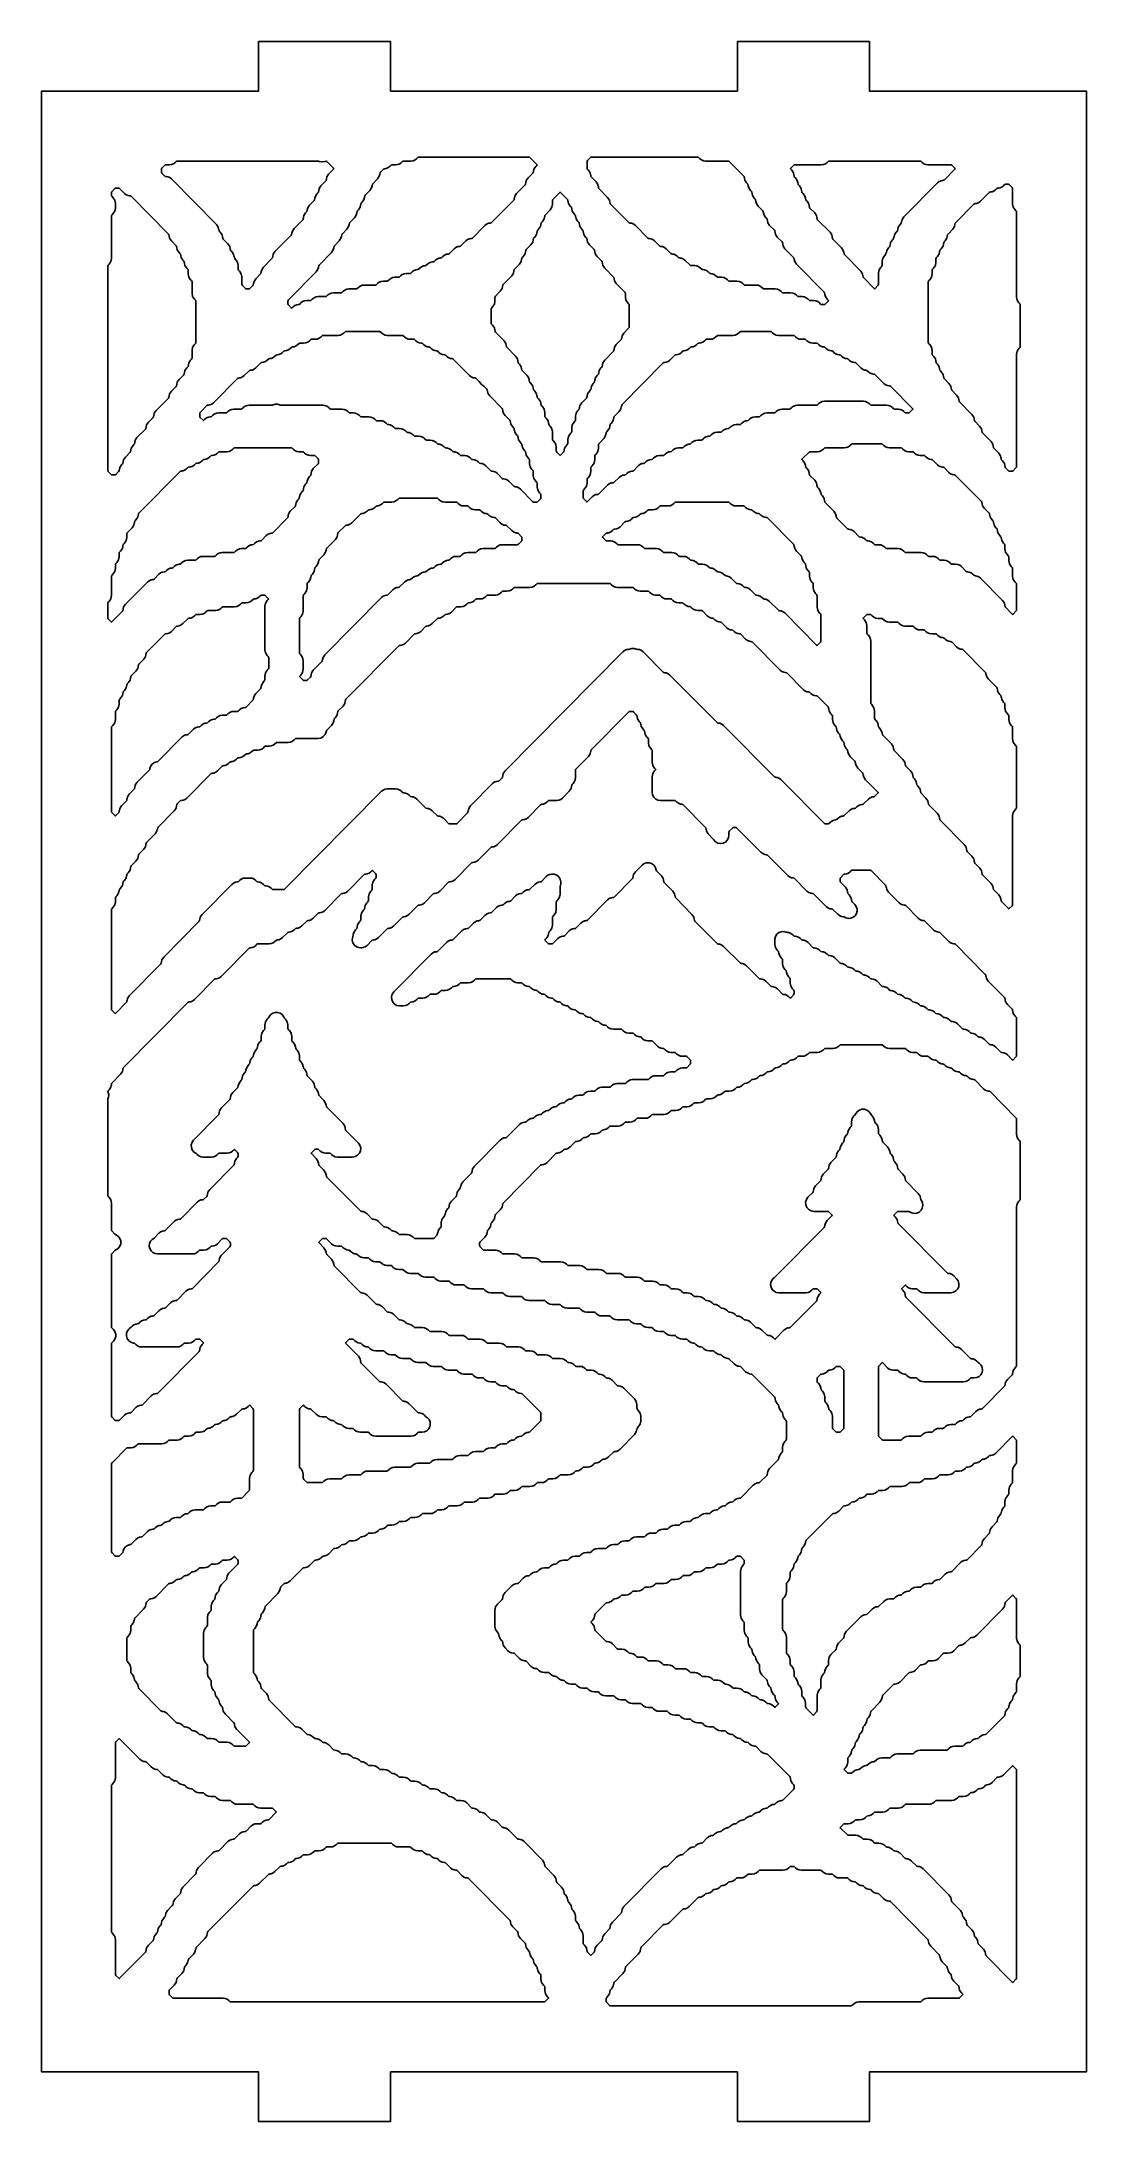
# Model space of a CAD drawing. Header units: millimetres. Extents: x 2 to 65, y 2 to 128.
import ezdxf

# ---------------------------------------------------------------- set-up
doc = ezdxf.new("R2010")
doc.units = ezdxf.units.MM
doc.layers.add('CUT', color=1, linetype='Continuous')

msp = doc.modelspace()

# ---------------------------------------------------------------- linework, layer by layer
at = {"layer": 'CUT'}
for points in [[(44.134, 2), (52.134, 2), (52.134, 5), (65.2679, 5), (65.2679, 125), (52.134, 125), (52.134, 128), (44.134, 128), (44.134, 125), (23.134, 125), (23.134, 128), (15.134, 128), (15.134, 125), (2, 125), (2, 5), (15.134, 5), (15.134, 2), (23.134, 2), (23.134, 5), (44.134, 5)], [(16.9486, 112.0428), (16.9232, 112.0812), (16.9143, 112.1265), (16.9143, 112.2635), (16.9232, 112.3087), (16.9486, 112.3471), (18.6275, 114.0447), (18.7345, 114.2062), (18.7588, 114.3294), (18.7625, 114.3287), (18.7809, 114.4219), (18.8064, 114.4603), (19.5564, 115.2187), (19.6633, 115.3802), (19.6877, 115.5034), (19.6914, 115.5027), (19.7098, 115.5959), (19.7353, 115.6343), (20.0208, 115.9231), (20.1278, 116.0846), (20.1521, 116.2079), (20.1558, 116.2071), (20.1742, 116.3003), (20.1997, 116.3387), (20.4853, 116.6275), (20.5922, 116.789), (20.6166, 116.9123), (20.6203, 116.9115), (20.6387, 117.0047), (20.6641, 117.0432), (20.9497, 117.3319), (21.0567, 117.4934), (21.081, 117.6167), (21.0847, 117.6159), (21.1031, 117.7091), (21.1286, 117.7476), (21.1819, 117.8015), (21.2889, 117.963), (21.3132, 118.0863), (21.3169, 118.0855), (21.3353, 118.1787), (21.3608, 118.2172), (21.4141, 118.2711), (21.5211, 118.4326), (21.5454, 118.5559), (21.5492, 118.5551), (21.5676, 118.6483), (21.593, 118.6868), (21.8786, 118.9755), (21.9855, 119.137), (22.0099, 119.2603), (22.0136, 119.2595), (22.032, 119.3527), (22.0574, 119.3912), (22.343, 119.6799), (22.45, 119.8414), (22.4743, 119.9647), (22.478, 119.9639), (22.4964, 120.0571), (22.5219, 120.0956), (22.6965, 120.2721), (22.7214, 120.2915), (22.7854, 120.2999), (22.7853, 120.3012), (22.8735, 120.3129), (22.9948, 120.3635), (23.0987, 120.444), (23.1609, 120.5069), (23.1859, 120.5263), (23.2172, 120.5304), (23.4399, 120.5304), (23.5702, 120.5477), (23.6915, 120.5983), (23.7954, 120.6788), (23.8576, 120.7417), (23.8825, 120.7611), (23.9138, 120.7652), (24.3687, 120.7652), (24.499, 120.7825), (24.6203, 120.8331), (24.7242, 120.9136), (24.7865, 120.9765), (24.8114, 120.9959), (24.8427, 121), (31.511, 121), (31.5423, 120.9959), (31.5672, 120.9765), (31.981, 120.5582), (32.001, 120.5304), (31.981, 120.5026), (31.9207, 120.4417), (31.8138, 120.2802), (31.7894, 120.1569), (31.7857, 120.1577), (31.7673, 120.0645), (31.7418, 120.026), (31.4563, 119.7373), (31.3493, 119.5758), (31.325, 119.4525), (31.3213, 119.4533), (31.3029, 119.3601), (31.2774, 119.3216), (30.7596, 118.7981), (30.6527, 118.6366), (30.6283, 118.5133), (30.6246, 118.5141), (30.6062, 118.4209), (30.5808, 118.3824), (29.245, 117.0319), (29.2201, 117.0125), (29.1561, 117.004), (29.1563, 117.0028), (29.068, 116.9911), (28.9467, 116.9405), (28.8428, 116.86), (28.0839, 116.0926), (28.059, 116.0733), (27.995, 116.0648), (27.9952, 116.0636), (27.9069, 116.0519), (27.7857, 116.0013), (27.6817, 115.9208), (27.3873, 115.623), (27.3624, 115.6037), (27.2984, 115.5952), (27.2985, 115.594), (27.2103, 115.5823), (27.089, 115.5317), (26.9851, 115.4512), (26.6906, 115.1534), (26.6657, 115.1341), (26.6017, 115.1256), (26.6019, 115.1244), (26.5136, 115.1127), (26.3923, 115.0621), (26.2884, 114.9816), (26.2262, 114.9186), (26.2013, 114.8993), (26.1373, 114.8908), (26.1374, 114.8896), (26.0492, 114.8779), (25.9279, 114.8273), (25.824, 114.7468), (25.7618, 114.6838), (25.7368, 114.6645), (25.6728, 114.656), (25.673, 114.6548), (25.5848, 114.6431), (25.4635, 114.5925), (25.3596, 114.512), (25.2973, 114.449), (25.2724, 114.4297), (25.2084, 114.4212), (25.2086, 114.42), (25.1203, 114.4083), (24.999, 114.3577), (24.8951, 114.2772), (24.8329, 114.2142), (24.8079, 114.1949), (24.744, 114.1864), (24.7441, 114.1852), (24.6559, 114.1735), (24.5346, 114.1229), (24.4307, 114.0424), (24.3685, 113.9794), (24.3435, 113.9601), (24.3122, 113.956), (24.0895, 113.956), (23.9592, 113.9387), (23.8379, 113.8881), (23.734, 113.8076), (23.6718, 113.7446), (23.6469, 113.7253), (23.6156, 113.7212), (23.3929, 113.7212), (23.2626, 113.7039), (23.1413, 113.6533), (23.0374, 113.5728), (22.9751, 113.5098), (22.9502, 113.4905), (22.9189, 113.4864), (22.6962, 113.4864), (22.5659, 113.4691), (22.4446, 113.4185), (22.3407, 113.338), (22.2785, 113.275), (22.2535, 113.2557), (22.2223, 113.2516), (21.5351, 113.2516), (21.4048, 113.2343), (21.2835, 113.1837), (21.1796, 113.1032), (21.1174, 113.0402), (21.0925, 113.0209), (21.0612, 113.0168), (20.6063, 113.0168), (20.476, 112.9995), (20.3547, 112.9489), (20.2508, 112.8684), (20.1885, 112.8054), (20.1636, 112.7861), (20.1323, 112.782), (19.6774, 112.782), (19.5471, 112.7647), (19.4258, 112.7141), (19.3219, 112.6336), (19.2596, 112.5706), (19.2347, 112.5513), (19.2034, 112.5472), (18.7485, 112.5472), (18.6182, 112.5299), (18.4969, 112.4793), (18.393, 112.3988), (18.3308, 112.3358), (18.3058, 112.3165), (18.2746, 112.3124), (18.0519, 112.3124), (17.9216, 112.2951), (17.8003, 112.2445), (17.6964, 112.164), (17.6341, 112.101), (17.6092, 112.0817), (17.5452, 112.0732), (17.5454, 112.072), (17.4571, 112.0603), (17.3358, 112.0097), (17.2319, 111.9292), (17.1743, 111.8709), (17.1465, 111.8505), (17.1186, 111.8709)], [(35.115, 120.2069), (35.0617, 120.2608), (35.0362, 120.2993), (35.0273, 120.3445), (35.0273, 120.7163), (35.0362, 120.7615), (35.0617, 120.8), (35.2363, 120.9765), (35.2612, 120.9959), (35.2925, 121), (41.7286, 121), (41.7599, 120.9959), (41.7848, 120.9765), (41.8471, 120.9136), (41.951, 120.8331), (42.0723, 120.7825), (42.2026, 120.7652), (43.5864, 120.7652), (43.6176, 120.7611), (43.6426, 120.7417), (44.5138, 119.8608), (44.5393, 119.8223), (44.5577, 119.7291), (44.5614, 119.7299), (44.5858, 119.6066), (44.6927, 119.4451), (44.7461, 119.3912), (44.7715, 119.3527), (44.7899, 119.2595), (44.7936, 119.2603), (44.818, 119.137), (44.9249, 118.9755), (44.9783, 118.9216), (45.0037, 118.8831), (45.0221, 118.7899), (45.0259, 118.7907), (45.0502, 118.6674), (45.1572, 118.5059), (45.2105, 118.452), (45.236, 118.4135), (45.2544, 118.3203), (45.2581, 118.3211), (45.2824, 118.1978), (45.3894, 118.0363), (45.6749, 117.7476), (45.7004, 117.7091), (45.7188, 117.6159), (45.7225, 117.6167), (45.7469, 117.4934), (45.8538, 117.3319), (45.9072, 117.278), (45.9326, 117.2395), (45.951, 117.1463), (45.9547, 117.1471), (45.9791, 117.0238), (46.086, 116.8623), (46.3716, 116.5735), (46.397, 116.5351), (46.4155, 116.4419), (46.4192, 116.4427), (46.4435, 116.3194), (46.5505, 116.1579), (46.836, 115.8691), (46.8615, 115.8307), (46.8799, 115.7375), (46.8836, 115.7382), (46.9079, 115.615), (47.0149, 115.4535), (47.5327, 114.9299), (47.5581, 114.8915), (47.5765, 114.7983), (47.5803, 114.799), (47.6046, 114.6758), (47.7116, 114.5143), (49.3904, 112.8167), (49.4159, 112.7783), (49.4343, 112.6851), (49.438, 112.6858), (49.4624, 112.5626), (49.5693, 112.4011), (49.6296, 112.3401), (49.6496, 112.3124), (49.6296, 112.2846), (49.448, 112.101), (49.4231, 112.0817), (49.3918, 112.0776), (49.2256, 112.0776), (49.1943, 112.0817), (49.1694, 112.101), (49.1072, 112.164), (49.0032, 112.2445), (48.882, 112.2951), (48.7517, 112.3124), (48.5289, 112.3124), (48.4977, 112.3165), (48.4727, 112.3358), (48.4105, 112.3988), (48.3066, 112.4793), (48.1853, 112.5299), (48.055, 112.5472), (47.8323, 112.5472), (47.801, 112.5513), (47.7761, 112.5706), (47.7138, 112.6336), (47.6099, 112.7141), (47.4886, 112.7647), (47.3583, 112.782), (46.9034, 112.782), (46.8721, 112.7861), (46.8472, 112.8054), (46.785, 112.8684), (46.6811, 112.9489), (46.5598, 112.9995), (46.4295, 113.0168), (45.7423, 113.0168), (45.7111, 113.0209), (45.6861, 113.0402), (45.6239, 113.1032), (45.52, 113.1837), (45.3987, 113.2343), (45.2684, 113.2516), (44.5812, 113.2516), (44.55, 113.2557), (44.525, 113.275), (44.4628, 113.338), (44.3589, 113.4185), (44.2376, 113.4691), (44.1073, 113.4864), (43.6524, 113.4864), (43.6211, 113.4905), (43.5962, 113.5098), (43.5339, 113.5728), (43.43, 113.6533), (43.3087, 113.7039), (43.1784, 113.7212), (42.9557, 113.7212), (42.9244, 113.7253), (42.8995, 113.7446), (42.8373, 113.8076), (42.7334, 113.8881), (42.6121, 113.9387), (42.5238, 113.9504), (42.524, 113.9516), (42.46, 113.9601), (42.4351, 113.9794), (42.3728, 114.0424), (42.2689, 114.1229), (42.1476, 114.1735), (42.0594, 114.1852), (42.0596, 114.1864), (41.9956, 114.1949), (41.9706, 114.2142), (41.9084, 114.2772), (41.8045, 114.3577), (41.6832, 114.4083), (41.5529, 114.4256), (41.3302, 114.4256), (41.2989, 114.4297), (41.274, 114.449), (40.9795, 114.7468), (40.8756, 114.8273), (40.7543, 114.8779), (40.6661, 114.8896), (40.6662, 114.8908), (40.6023, 114.8993), (40.5773, 114.9186), (40.5151, 114.9816), (40.4112, 115.0621), (40.2899, 115.1127), (40.2016, 115.1244), (40.2018, 115.1256), (40.1378, 115.1341), (40.1129, 115.1534), (39.8184, 115.4512), (39.7145, 115.5317), (39.5932, 115.5823), (39.505, 115.594), (39.5052, 115.5952), (39.4412, 115.6037), (39.4162, 115.623), (39.1218, 115.9208), (39.0179, 116.0013), (38.8966, 116.0519), (38.8083, 116.0636), (38.8085, 116.0648), (38.7445, 116.0733), (38.7196, 116.0926), (37.9607, 116.86), (37.8568, 116.9405), (37.7355, 116.9911), (37.6472, 117.0028), (37.6474, 117.004), (37.5834, 117.0125), (37.5585, 117.0319), (36.455, 118.1476), (36.4295, 118.1861), (36.4111, 118.2793), (36.4074, 118.2785), (36.3831, 118.4018), (36.2761, 118.5633), (35.7583, 119.0868), (35.7329, 119.1253), (35.7145, 119.2185), (35.7107, 119.2177), (35.6864, 119.341), (35.5794, 119.5025), (35.2939, 119.7912), (35.2684, 119.8297), (35.25, 119.9229), (35.2463, 119.9221), (35.222, 120.0454)], [(9.2854, 120.3304), (9.4601, 120.5069), (9.485, 120.5263), (9.5163, 120.5304), (9.739, 120.5304), (9.8693, 120.5477), (9.9906, 120.5983), (10.0945, 120.6788), (10.1567, 120.7417), (10.1817, 120.7611), (10.2129, 120.7652), (18.739, 120.7652), (18.7709, 120.761), (18.81, 120.7446), (18.9763, 120.7067), (19.1456, 120.7269), (19.1632, 120.7357), (19.1635, 120.7348), (19.2353, 120.7583), (19.2643, 120.737), (19.6734, 120.3234), (19.6934, 120.2956), (19.6734, 120.2678), (19.3809, 119.9721), (19.274, 119.8106), (19.2496, 119.6873), (19.2459, 119.6881), (19.2275, 119.5949), (19.2021, 119.5564), (18.9165, 119.2677), (18.8095, 119.1062), (18.7852, 118.9829), (18.7815, 118.9837), (18.7631, 118.8905), (18.7376, 118.852), (18.6843, 118.7981), (18.5773, 118.6366), (18.553, 118.5133), (18.5493, 118.5141), (18.5309, 118.4209), (18.5054, 118.3824), (18.2198, 118.0937), (18.1129, 117.9322), (18.0885, 117.8089), (18.0848, 117.8097), (18.0664, 117.7165), (18.041, 117.678), (17.9876, 117.6241), (17.8807, 117.4626), (17.8563, 117.3393), (17.8526, 117.3401), (17.8342, 117.2469), (17.8087, 117.2084), (17.291, 116.6849), (17.184, 116.5234), (17.1597, 116.4001), (17.156, 116.4009), (17.1375, 116.3077), (17.1121, 116.2692), (16.1299, 115.2761), (16.0229, 115.1146), (15.9986, 114.9913), (15.9949, 114.992), (15.9765, 114.8988), (15.951, 114.8604), (15.4332, 114.3369), (15.3263, 114.1754), (15.3019, 114.0521), (15.2982, 114.0528), (15.2798, 113.9596), (15.2543, 113.9212), (14.9688, 113.6325), (14.8618, 113.4709), (14.8375, 113.3477), (14.8338, 113.3484), (14.8154, 113.2552), (14.7899, 113.2168), (14.6153, 113.0402), (14.5903, 113.0209), (14.5591, 113.0168), (14.3929, 113.0168), (14.3616, 113.0209), (14.3367, 113.0402), (14.162, 113.2168), (14.1366, 113.2552), (14.1276, 113.3005), (14.1276, 113.7505), (14.0901, 113.9405), (13.9831, 114.1021), (13.9298, 114.156), (13.9044, 114.1944), (13.8954, 114.2397), (13.8954, 114.4549), (13.8579, 114.645), (13.7509, 114.8065), (13.6976, 114.8604), (13.6721, 114.8988), (13.6537, 114.992), (13.65, 114.9913), (13.6257, 115.1146), (13.5187, 115.2761), (13.4654, 115.33), (13.4399, 115.3685), (13.4215, 115.4616), (13.4178, 115.4609), (13.3935, 115.5842), (13.2865, 115.7457), (13.0009, 116.0344), (12.9755, 116.0729), (12.9571, 116.166), (12.9534, 116.1653), (12.929, 116.2886), (12.8221, 116.4501), (12.7687, 116.504), (12.7433, 116.5425), (12.7249, 116.6357), (12.7211, 116.6349), (12.6968, 116.7582), (12.5898, 116.9197), (9.8623, 119.6776), (9.7584, 119.7581), (9.6371, 119.8087), (9.5488, 119.8204), (9.549, 119.8217), (9.485, 119.8301), (9.4601, 119.8495), (9.2854, 120.026), (9.26, 120.0645), (9.2511, 120.1097), (9.2511, 120.2467), (9.26, 120.2919)], [(47.5439, 120.5069), (47.5688, 120.5263), (47.6001, 120.5304), (49.2161, 120.5304), (49.3464, 120.5477), (49.4677, 120.5983), (49.5716, 120.6788), (49.6338, 120.7417), (49.6588, 120.7611), (49.69, 120.7652), (55.1973, 120.7652), (55.2285, 120.7611), (55.2535, 120.7417), (55.3157, 120.6788), (55.4196, 120.5983), (55.5409, 120.5477), (55.6712, 120.5304), (57.055, 120.5304), (57.0863, 120.5263), (57.1112, 120.5069), (57.2928, 120.3234), (57.3128, 120.2956), (57.2928, 120.2678), (56.6468, 119.6147), (56.6219, 119.5953), (56.5579, 119.5869), (56.558, 119.5856), (56.4698, 119.5739), (56.3485, 119.5233), (56.2446, 119.4428), (54.2137, 117.3893), (54.1067, 117.2278), (54.0824, 117.1045), (54.0787, 117.1053), (54.0603, 117.0121), (54.0348, 116.9736), (53.9815, 116.9197), (53.8745, 116.7582), (53.8502, 116.6349), (53.8464, 116.6357), (53.828, 116.5425), (53.8026, 116.504), (53.7492, 116.4501), (53.6423, 116.2886), (53.6179, 116.1653), (53.6142, 116.166), (53.5958, 116.0729), (53.5704, 116.0344), (53.517, 115.9805), (53.4101, 115.819), (53.3857, 115.6957), (53.382, 115.6964), (53.3636, 115.6033), (53.3381, 115.5648), (53.2848, 115.5109), (53.1778, 115.3494), (53.1535, 115.2261), (53.1498, 115.2268), (53.1314, 115.1336), (53.1059, 115.0952), (53.0526, 115.0413), (52.9456, 114.8798), (52.9081, 114.6897), (52.9081, 114.4745), (52.8992, 114.4292), (52.8737, 114.3908), (52.8204, 114.3369), (52.7134, 114.1754), (52.6759, 113.9853), (52.6759, 113.3005), (52.6669, 113.2552), (52.6415, 113.2168), (52.4715, 113.0449), (52.4437, 113.0245), (52.4158, 113.0449), (51.7814, 113.6864), (51.7559, 113.7248), (51.7375, 113.818), (51.7338, 113.8173), (51.7095, 113.9405), (51.6025, 114.1021), (50.6203, 115.0952), (50.5948, 115.1336), (50.5764, 115.2268), (50.5727, 115.2261), (50.5484, 115.3494), (50.4414, 115.5109), (49.9236, 116.0344), (49.8982, 116.0729), (49.8798, 116.166), (49.8761, 116.1653), (49.8517, 116.2886), (49.7448, 116.4501), (48.9948, 117.2084), (48.9693, 117.2469), (48.9509, 117.3401), (48.9472, 117.3393), (48.9228, 117.4626), (48.8159, 117.6241), (48.5303, 117.9128), (48.5049, 117.9513), (48.4865, 118.0445), (48.4827, 118.0437), (48.4584, 118.167), (48.3514, 118.3285), (48.2981, 118.3824), (48.2727, 118.4209), (48.2543, 118.5141), (48.2505, 118.5133), (48.2262, 118.6366), (48.1192, 118.7981), (48.0659, 118.852), (48.0404, 118.8905), (48.022, 118.9837), (48.0183, 118.9829), (47.994, 119.1062), (47.887, 119.2677), (47.8337, 119.3216), (47.8082, 119.3601), (47.7898, 119.4533), (47.7861, 119.4525), (47.7618, 119.5758), (47.6548, 119.7373), (47.6015, 119.7912), (47.576, 119.8297), (47.5576, 119.9229), (47.5539, 119.9221), (47.5295, 120.0454), (47.4226, 120.2069), (47.3623, 120.2678), (47.3423, 120.2956), (47.3623, 120.3234)], [(6.0344, 101.9464), (6.0089, 101.9848), (6, 102.03), (6, 114.3767), (6.0089, 114.4219), (6.0344, 114.4603), (6.0877, 114.5143), (6.1947, 114.6758), (6.2322, 114.8659), (6.2322, 117.4291), (6.2411, 117.4743), (6.2666, 117.5128), (6.3199, 117.5667), (6.4269, 117.7282), (6.4644, 117.9183), (6.4644, 118.2117), (6.4269, 118.4018), (6.3199, 118.5633), (6.2666, 118.6172), (6.2411, 118.6557), (6.2322, 118.7009), (6.2322, 118.8379), (6.2411, 118.8831), (6.2666, 118.9216), (6.4412, 119.0981), (6.4662, 119.1174), (6.4974, 119.1216), (6.6637, 119.1216), (6.6949, 119.1174), (6.7199, 119.0981), (7.0143, 118.8004), (7.1182, 118.7199), (7.2395, 118.6693), (7.3278, 118.6576), (7.3276, 118.6563), (7.3916, 118.6478), (7.4165, 118.6285), (9.6811, 116.3387), (9.7066, 116.3003), (9.725, 116.2071), (9.7287, 116.2079), (9.753, 116.0846), (9.86, 115.9231), (10.1455, 115.6343), (10.171, 115.5959), (10.1894, 115.5027), (10.1931, 115.5034), (10.2175, 115.3802), (10.3244, 115.2187), (10.3778, 115.1647), (10.4032, 115.1263), (10.4216, 115.0331), (10.4253, 115.0338), (10.4497, 114.9106), (10.5566, 114.7491), (10.61, 114.6951), (10.6354, 114.6567), (10.6538, 114.5635), (10.6576, 114.5642), (10.6819, 114.441), (10.7889, 114.2795), (10.8422, 114.2255), (10.8677, 114.1871), (10.8766, 114.1419), (10.8766, 113.9267), (10.9141, 113.7366), (11.0211, 113.5751), (11.0744, 113.5211), (11.0999, 113.4827), (11.1088, 113.4375), (11.1088, 112.7527), (11.1463, 112.5626), (11.2533, 112.4011), (11.3066, 112.3471), (11.3321, 112.3087), (11.341, 112.2635), (11.341, 109.7785), (11.3321, 109.7332), (11.3066, 109.6948), (11.2533, 109.6409), (11.1463, 109.4793), (11.1088, 109.2893), (11.1088, 108.8393), (11.0999, 108.794), (11.0744, 108.7556), (11.0211, 108.7017), (10.9141, 108.5401), (10.8898, 108.4169), (10.8861, 108.4176), (10.8677, 108.3244), (10.8422, 108.286), (10.7889, 108.2321), (10.6819, 108.0705), (10.6576, 107.9473), (10.6538, 107.948), (10.6354, 107.8548), (10.61, 107.8164), (10.3244, 107.5277), (10.2175, 107.3661), (10.1931, 107.2429), (10.1894, 107.2436), (10.171, 107.1504), (10.1455, 107.112), (9.86, 106.8233), (9.753, 106.6617), (9.7287, 106.5385), (9.725, 106.5392), (9.7066, 106.446), (9.6811, 106.4076), (8.9311, 105.6492), (8.8242, 105.4877), (8.7998, 105.3645), (8.7961, 105.3652), (8.7777, 105.272), (8.7522, 105.2336), (8.4667, 104.9448), (8.3597, 104.7833), (8.3354, 104.6601), (8.3317, 104.6608), (8.3133, 104.5676), (8.2878, 104.5292), (7.77, 104.0056), (7.6631, 103.8441), (7.6387, 103.7209), (7.635, 103.7216), (7.6166, 103.6284), (7.5911, 103.59), (7.5378, 103.536), (7.4308, 103.3745), (7.4065, 103.2513), (7.4028, 103.252), (7.3844, 103.1588), (7.3589, 103.1204), (7.0734, 102.8316), (6.9664, 102.6701), (6.9421, 102.5469), (6.9383, 102.5476), (6.9199, 102.4544), (6.8945, 102.416), (6.8412, 102.362), (6.7342, 102.2005), (6.7099, 102.0773), (6.7061, 102.078), (6.6877, 101.9848), (6.6623, 101.9464), (6.4876, 101.7698), (6.4627, 101.7505), (6.4314, 101.7463), (6.2652, 101.7463), (6.2339, 101.7505), (6.209, 101.7698)], [(29.3095, 110.8149), (29.2562, 110.8688), (29.2308, 110.9072), (29.2218, 110.9525), (29.2218, 111.7939), (29.2308, 111.8391), (29.2562, 111.8775), (29.3095, 111.9315), (29.4165, 112.093), (29.454, 112.2831), (29.454, 112.4983), (29.463, 112.5435), (29.4884, 112.5819), (29.774, 112.8707), (29.8809, 113.0322), (29.9053, 113.1554), (29.909, 113.1547), (29.9274, 113.2479), (29.9529, 113.2863), (30.4706, 113.8099), (30.5776, 113.9714), (30.6019, 114.0946), (30.6057, 114.0939), (30.6241, 114.1871), (30.6495, 114.2255), (30.9351, 114.5143), (31.042, 114.6758), (31.0664, 114.799), (31.0701, 114.7983), (31.0885, 114.8915), (31.114, 114.9299), (31.1673, 114.9839), (31.2743, 115.1454), (31.2986, 115.2686), (31.3023, 115.2679), (31.3207, 115.3611), (31.3462, 115.3995), (31.6317, 115.6883), (31.7387, 115.8498), (31.763, 115.9731), (31.7668, 115.9723), (31.7852, 116.0655), (31.8106, 116.1039), (31.8639, 116.1579), (31.9709, 116.3194), (31.9953, 116.4427), (31.999, 116.4419), (32.0174, 116.5351), (32.0428, 116.5735), (32.0962, 116.6275), (32.2031, 116.789), (32.2275, 116.9123), (32.2312, 116.9115), (32.2496, 117.0047), (32.275, 117.0432), (32.3284, 117.0971), (32.4354, 117.2586), (32.4597, 117.3819), (32.4634, 117.3811), (32.4818, 117.4743), (32.5073, 117.5128), (32.7928, 117.8015), (32.8998, 117.963), (32.9373, 118.1531), (32.9373, 118.3683), (32.9463, 118.4135), (32.9717, 118.452), (33.3739, 118.8586), (33.4018, 118.8791), (33.4296, 118.8586), (33.8318, 118.452), (33.8573, 118.4135), (33.8757, 118.3203), (33.8794, 118.3211), (33.9037, 118.1978), (34.0107, 118.0363), (34.064, 117.9824), (34.0895, 117.9439), (34.1079, 117.8507), (34.1116, 117.8515), (34.1359, 117.7282), (34.2429, 117.5667), (34.2962, 117.5128), (34.3217, 117.4743), (34.3401, 117.3811), (34.3438, 117.3819), (34.3682, 117.2586), (34.4751, 117.0971), (34.5285, 117.0432), (34.5539, 117.0047), (34.5723, 116.9115), (34.576, 116.9123), (34.6004, 116.789), (34.7073, 116.6275), (34.7607, 116.5735), (34.7861, 116.5351), (34.8045, 116.4419), (34.8083, 116.4427), (34.8326, 116.3194), (34.9396, 116.1579), (34.9929, 116.1039), (35.0184, 116.0655), (35.0368, 115.9723), (35.0405, 115.9731), (35.0648, 115.8498), (35.1718, 115.6883), (35.4573, 115.3995), (35.4828, 115.3611), (35.5012, 115.2679), (35.5049, 115.2686), (35.5293, 115.1454), (35.6362, 114.9839), (35.9218, 114.6951), (35.9472, 114.6567), (35.9656, 114.5635), (35.9694, 114.5642), (35.9937, 114.441), (36.1007, 114.2795), (36.6184, 113.7559), (36.6439, 113.7175), (36.6623, 113.6243), (36.666, 113.625), (36.6903, 113.5018), (36.7973, 113.3403), (37.3151, 112.8167), (37.3405, 112.7783), (37.3495, 112.7331), (37.3495, 112.5179), (37.387, 112.3278), (37.494, 112.1663), (37.5473, 112.1123), (37.5728, 112.0739), (37.5817, 112.0287), (37.5817, 110.7177), (37.5728, 110.6724), (37.5473, 110.634), (37.2617, 110.3453), (37.1548, 110.1837), (37.1304, 110.0605), (37.1267, 110.0612), (37.1083, 109.968), (37.0829, 109.9296), (36.7973, 109.6409), (36.6903, 109.4793), (36.666, 109.3561), (36.6623, 109.3568), (36.6439, 109.2636), (36.6184, 109.2252), (36.1007, 108.7017), (35.9937, 108.5401), (35.9694, 108.4169), (35.9656, 108.4176), (35.9472, 108.3244), (35.9218, 108.286), (35.8684, 108.2321), (35.7615, 108.0705), (35.7371, 107.9473), (35.7334, 107.948), (35.715, 107.8548), (35.6896, 107.8164), (35.6362, 107.7625), (35.5293, 107.6009), (35.5049, 107.4777), (35.5012, 107.4784), (35.4828, 107.3852), (35.4573, 107.3468), (35.404, 107.2929), (35.297, 107.1313), (35.2727, 107.0081), (35.269, 107.0088), (35.2506, 106.9156), (35.2251, 106.8772), (35.1718, 106.8233), (35.0648, 106.6617), (35.0405, 106.5385), (35.0368, 106.5392), (35.0184, 106.446), (34.9929, 106.4076), (34.7073, 106.1189), (34.6004, 105.9573), (34.576, 105.8341), (34.5723, 105.8348), (34.5539, 105.7416), (34.5285, 105.7032), (34.4751, 105.6492), (34.3682, 105.4877), (34.3306, 105.2977), (34.3306, 105.0824), (34.3217, 105.0372), (34.2962, 104.9988), (34.2429, 104.9448), (34.1359, 104.7833), (34.0984, 104.5933), (34.0984, 104.378), (34.0895, 104.3328), (34.064, 104.2944), (34.0107, 104.2404), (33.9037, 104.0789), (33.8662, 103.8889), (33.8662, 103.6736), (33.8573, 103.6284), (33.8318, 103.59), (33.7785, 103.536), (33.6715, 103.3745), (33.6472, 103.2513), (33.6434, 103.252), (33.625, 103.1588), (33.5996, 103.1204), (33.4296, 102.9485), (33.4018, 102.9281), (33.3739, 102.9485), (33.2039, 103.1204), (33.1785, 103.1588), (33.1695, 103.204), (33.1695, 103.4192), (33.132, 103.6093), (33.025, 103.7708), (32.9717, 103.8248), (32.9463, 103.8632), (32.9373, 103.9084), (32.9373, 104.3585), (32.8998, 104.5485), (32.7928, 104.71), (32.7395, 104.764), (32.714, 104.8024), (32.6956, 104.8956), (32.6919, 104.8949), (32.6676, 105.0181), (32.5606, 105.1796), (32.5073, 105.2336), (32.4818, 105.272), (32.4729, 105.3172), (32.4729, 105.5325), (32.4354, 105.7225), (32.3284, 105.884), (32.275, 105.938), (32.2496, 105.9764), (32.2312, 106.0696), (32.2275, 106.0689), (32.2031, 106.1921), (32.0962, 106.3537), (32.0428, 106.4076), (32.0174, 106.446), (31.999, 106.5392), (31.9953, 106.5385), (31.9709, 106.6617), (31.8639, 106.8233), (31.8106, 106.8772), (31.7852, 106.9156), (31.7668, 107.0088), (31.763, 107.0081), (31.7387, 107.1313), (31.6317, 107.2929), (31.5784, 107.3468), (31.5529, 107.3852), (31.5345, 107.4784), (31.5308, 107.4777), (31.5065, 107.6009), (31.3995, 107.7625), (31.114, 108.0512), (31.0885, 108.0896), (31.0701, 108.1828), (31.0664, 108.1821), (31.042, 108.3053), (30.9351, 108.4669), (30.8817, 108.5208), (30.8563, 108.5592), (30.8379, 108.6524), (30.8342, 108.6517), (30.8098, 108.7749), (30.7029, 108.9365), (30.1851, 109.46), (30.1596, 109.4984), (30.1412, 109.5916), (30.1375, 109.5909), (30.1132, 109.7141), (30.0062, 109.8757), (29.4884, 110.3992), (29.463, 110.4376), (29.4446, 110.5308), (29.4409, 110.5301), (29.4165, 110.6533)], [(56.0147, 108.9365), (55.9613, 108.9904), (55.9359, 109.0288), (55.9269, 109.0741), (55.9269, 109.2893), (55.8894, 109.4793), (55.7824, 109.6409), (55.7291, 109.6948), (55.7036, 109.7332), (55.6947, 109.7785), (55.6947, 113.4375), (55.7036, 113.4827), (55.7291, 113.5211), (55.7824, 113.5751), (55.8894, 113.7366), (55.9269, 113.9267), (55.9269, 114.1419), (55.9359, 114.1871), (55.9613, 114.2255), (56.0147, 114.2795), (56.1216, 114.441), (56.1591, 114.6311), (56.1591, 114.8463), (56.1681, 114.8915), (56.1935, 114.9299), (56.2469, 114.9839), (56.3538, 115.1454), (56.3782, 115.2686), (56.3819, 115.2679), (56.4003, 115.3611), (56.4257, 115.3995), (56.4791, 115.4535), (56.5861, 115.615), (56.6104, 115.7382), (56.6141, 115.7375), (56.6325, 115.8307), (56.658, 115.8691), (56.7113, 115.9231), (56.8183, 116.0846), (56.8426, 116.2079), (56.8463, 116.2071), (56.8647, 116.3003), (56.8902, 116.3387), (57.1757, 116.6275), (57.2827, 116.789), (57.307, 116.9123), (57.3108, 116.9115), (57.3292, 117.0047), (57.3546, 117.0432), (58.4581, 118.1589), (58.4831, 118.1782), (58.547, 118.1867), (58.5469, 118.188), (58.6351, 118.1997), (58.7564, 118.2503), (58.8603, 118.3308), (59.387, 118.8633), (59.4119, 118.8826), (59.4759, 118.8911), (59.4758, 118.8924), (59.564, 118.9041), (59.6853, 118.9547), (59.7892, 119.0352), (59.8514, 119.0981), (59.8764, 119.1174), (59.9404, 119.1259), (59.9402, 119.1272), (60.0284, 119.1389), (60.1497, 119.1895), (60.2536, 119.27), (60.3159, 119.3329), (60.3408, 119.3522), (60.3721, 119.3564), (60.5383, 119.3564), (60.5696, 119.3522), (60.5945, 119.3329), (60.7691, 119.1564), (60.7946, 119.1179), (60.8035, 119.0727), (60.8035, 118.1531), (60.841, 117.963), (60.948, 117.8015), (61.0013, 117.7476), (61.0268, 117.7091), (61.0357, 117.6639), (61.0357, 112.5179), (61.0733, 112.3278), (61.1802, 112.1663), (61.2336, 112.1123), (61.259, 112.0739), (61.2679, 112.0287), (61.2679, 109.5437), (61.259, 109.4984), (61.2336, 109.46), (61.1802, 109.4061), (61.0733, 109.2445), (61.0357, 109.0545), (61.0357, 102.2648), (61.0268, 102.2196), (61.0013, 102.1812), (60.8267, 102.0046), (60.8018, 101.9853), (60.7705, 101.9811), (60.6043, 101.9811), (60.573, 101.9853), (60.5481, 102.0046), (60.3735, 102.1812), (60.348, 102.2196), (60.3296, 102.3128), (60.3259, 102.3121), (60.3015, 102.4353), (60.1946, 102.5968), (60.1412, 102.6508), (60.1158, 102.6892), (60.0974, 102.7824), (60.0937, 102.7817), (60.0693, 102.9049), (59.9624, 103.0664), (59.6768, 103.3552), (59.6514, 103.3936), (59.6329, 103.4868), (59.6292, 103.4861), (59.6049, 103.6093), (59.4979, 103.7708), (58.9801, 104.2944), (58.9547, 104.3328), (58.9363, 104.426), (58.9326, 104.4253), (58.9082, 104.5485), (58.8013, 104.71), (58.5157, 104.9988), (58.4903, 105.0372), (58.4719, 105.1304), (58.4681, 105.1297), (58.4438, 105.2529), (58.3368, 105.4144), (57.5868, 106.1728), (57.5614, 106.2112), (57.543, 106.3044), (57.5393, 106.3037), (57.5149, 106.4269), (57.408, 106.5885), (57.1224, 106.8772), (57.097, 106.9156), (57.0785, 107.0088), (57.0748, 107.0081), (57.0505, 107.1313), (56.9435, 107.2929), (56.658, 107.5816), (56.6325, 107.62), (56.6141, 107.7132), (56.6104, 107.7125), (56.5861, 107.8357), (56.4791, 107.9973), (56.4257, 108.0512), (56.4003, 108.0896), (56.3819, 108.1828), (56.3782, 108.1821), (56.3538, 108.3053), (56.2469, 108.4669), (56.1935, 108.5208), (56.1681, 108.5592), (56.1497, 108.6524), (56.146, 108.6517), (56.1216, 108.7749)], [(11.6076, 105.2336), (11.5822, 105.272), (11.5732, 105.3172), (11.5732, 105.4542), (11.5822, 105.4995), (11.6076, 105.5379), (12.0145, 105.9493), (12.0394, 105.9686), (12.1034, 105.9771), (12.1032, 105.9783), (12.1915, 105.99), (12.3128, 106.0407), (12.4167, 106.1212), (13.8722, 107.5929), (13.8972, 107.6122), (13.9611, 107.6207), (13.961, 107.6219), (14.0492, 107.6336), (14.1705, 107.6843), (14.2744, 107.7648), (14.5689, 108.0625), (14.5938, 108.0818), (14.6578, 108.0903), (14.6576, 108.0915), (14.7459, 108.1032), (14.8672, 108.1539), (14.9711, 108.2344), (15.2655, 108.5321), (15.2905, 108.5514), (15.3545, 108.5599), (15.3543, 108.5611), (15.4425, 108.5728), (15.5638, 108.6235), (15.6677, 108.704), (15.73, 108.7669), (15.7549, 108.7862), (15.8189, 108.7947), (15.8187, 108.7959), (15.907, 108.8076), (16.0283, 108.8583), (16.1322, 108.9388), (16.1944, 109.0017), (16.2193, 109.021), (16.2833, 109.0295), (16.2832, 109.0307), (16.3714, 109.0424), (16.4927, 109.0931), (16.5966, 109.1736), (16.6588, 109.2365), (16.6838, 109.2558), (16.7478, 109.2643), (16.7476, 109.2655), (16.8358, 109.2772), (16.9571, 109.3279), (17.061, 109.4084), (17.1233, 109.4713), (17.1482, 109.4906), (17.2122, 109.4991), (17.212, 109.5003), (17.3003, 109.512), (17.4216, 109.5627), (17.5255, 109.6432), (17.5877, 109.7061), (17.6126, 109.7254), (17.6439, 109.7296), (17.8666, 109.7296), (17.9969, 109.7468), (18.1182, 109.7975), (18.2221, 109.878), (18.2844, 109.9409), (18.3093, 109.9602), (18.3406, 109.9644), (18.5633, 109.9644), (18.6936, 109.9816), (18.8149, 110.0323), (18.9188, 110.1128), (18.981, 110.1757), (19.006, 110.195), (19.0372, 110.1992), (19.9566, 110.1992), (20.0869, 110.2164), (20.2082, 110.2671), (20.3121, 110.3476), (20.3743, 110.4105), (20.3993, 110.4298), (20.4305, 110.434), (22.4545, 110.434), (22.4858, 110.4298), (22.5107, 110.4105), (22.5729, 110.3476), (22.6768, 110.2671), (22.7981, 110.2164), (22.9284, 110.1992), (23.8478, 110.1992), (23.8791, 110.195), (23.904, 110.1757), (23.9663, 110.1128), (24.0702, 110.0323), (24.1915, 109.9816), (24.3218, 109.9644), (24.5445, 109.9644), (24.5757, 109.9602), (24.6007, 109.9409), (24.6629, 109.878), (24.7668, 109.7975), (24.8881, 109.7468), (24.9763, 109.7351), (24.9762, 109.7339), (25.0402, 109.7254), (25.0651, 109.7061), (25.1273, 109.6432), (25.2313, 109.5627), (25.3525, 109.512), (25.4408, 109.5003), (25.4406, 109.4991), (25.5046, 109.4906), (25.5295, 109.4713), (25.5918, 109.4084), (25.6957, 109.3279), (25.817, 109.2772), (25.9052, 109.2655), (25.9051, 109.2643), (25.969, 109.2558), (25.994, 109.2365), (26.0562, 109.1736), (26.1601, 109.0931), (26.2814, 109.0424), (26.3697, 109.0307), (26.3695, 109.0295), (26.4335, 109.021), (26.4584, 109.0017), (26.5207, 108.9388), (26.6246, 108.8583), (26.7459, 108.8076), (26.8341, 108.7959), (26.8339, 108.7947), (26.8979, 108.7862), (26.9229, 108.7669), (27.914, 107.7648), (28.0179, 107.6843), (28.1392, 107.6336), (28.2274, 107.6219), (28.2272, 107.6207), (28.2912, 107.6122), (28.3162, 107.5929), (28.4908, 107.4163), (28.556, 107.3179), (28.6543, 107.2085), (28.7279, 107.1641), (28.7806, 107.1233), (28.9552, 106.9467), (28.9807, 106.9083), (28.9991, 106.8151), (29.0028, 106.8158), (29.0271, 106.6926), (29.1341, 106.531), (29.8841, 105.7727), (29.9096, 105.7343), (29.928, 105.6411), (29.9317, 105.6418), (29.956, 105.5186), (30.063, 105.357), (30.3485, 105.0683), (30.374, 105.0299), (30.3924, 104.9367), (30.3961, 104.9374), (30.4205, 104.8142), (30.5274, 104.6526), (30.5808, 104.5987), (30.6062, 104.5603), (30.6246, 104.4671), (30.6283, 104.4678), (30.6527, 104.3446), (30.7596, 104.183), (30.813, 104.1291), (30.8384, 104.0907), (30.8568, 103.9975), (30.8606, 103.9982), (30.8849, 103.875), (30.9919, 103.7134), (31.0452, 103.6595), (31.0706, 103.6211), (31.089, 103.5279), (31.0928, 103.5286), (31.1171, 103.4054), (31.2241, 103.2438), (31.2774, 103.1899), (31.3029, 103.1515), (31.3213, 103.0583), (31.325, 103.059), (31.3493, 102.9358), (31.4563, 102.7742), (31.5096, 102.7203), (31.5351, 102.6819), (31.544, 102.6366), (31.544, 102.4214), (31.5815, 102.2314), (31.6885, 102.0698), (31.7418, 102.0159), (31.7673, 101.9775), (31.7762, 101.9322), (31.7762, 101.717), (31.8138, 101.527), (31.9207, 101.3654), (31.9741, 101.3115), (31.9995, 101.2731), (32.0084, 101.2278), (32.0084, 101.0126), (32.046, 100.8226), (32.1529, 100.661), (32.2063, 100.6071), (32.2317, 100.5687), (32.2407, 100.5234), (32.2407, 100.3864), (32.2317, 100.3412), (32.2063, 100.3028), (32.0317, 100.1262), (32.0067, 100.1069), (31.9754, 100.1027), (31.8092, 100.1027), (31.778, 100.1069), (31.753, 100.1262), (30.9941, 100.8935), (30.8902, 100.974), (30.7689, 101.0247), (30.6807, 101.0364), (30.6809, 101.0376), (30.6169, 101.0461), (30.5919, 101.0654), (30.2975, 101.3631), (30.1936, 101.4436), (30.0723, 101.4943), (29.984, 101.506), (29.9842, 101.5072), (29.9202, 101.5157), (29.8953, 101.535), (29.6008, 101.8327), (29.4969, 101.9132), (29.3756, 101.9639), (29.2874, 101.9756), (29.2875, 101.9768), (29.2236, 101.9853), (29.1986, 102.0046), (28.9042, 102.3023), (28.8003, 102.3828), (28.679, 102.4335), (28.5907, 102.4452), (28.5909, 102.4464), (28.5269, 102.4549), (28.502, 102.4742), (28.4397, 102.5371), (28.3358, 102.6176), (28.2145, 102.6683), (28.1263, 102.68), (28.1265, 102.6812), (28.0625, 102.6897), (28.0375, 102.709), (27.9753, 102.7719), (27.8714, 102.8524), (27.7501, 102.9031), (27.6198, 102.9203), (27.3971, 102.9203), (27.3658, 102.9245), (27.3409, 102.9438), (27.2786, 103.0067), (27.1747, 103.0872), (27.0534, 103.1379), (26.9652, 103.1496), (26.9654, 103.1508), (26.9014, 103.1593), (26.8764, 103.1786), (26.8142, 103.2415), (26.7103, 103.322), (26.589, 103.3727), (26.5008, 103.3844), (26.5009, 103.3856), (26.4369, 103.3941), (26.412, 103.4134), (26.3498, 103.4763), (26.2459, 103.5568), (26.1246, 103.6075), (26.0363, 103.6192), (26.0365, 103.6204), (25.9725, 103.6289), (25.9476, 103.6482), (25.8853, 103.7111), (25.7814, 103.7916), (25.6601, 103.8423), (25.5298, 103.8595), (25.3071, 103.8595), (25.2758, 103.8637), (25.2509, 103.883), (25.1887, 103.9459), (25.0848, 104.0264), (24.9635, 104.0771), (24.8332, 104.0943), (24.6105, 104.0943), (24.5792, 104.0985), (24.5543, 104.1178), (24.492, 104.1807), (24.3881, 104.2612), (24.2668, 104.3119), (24.1786, 104.3236), (24.1787, 104.3248), (24.1148, 104.3333), (24.0898, 104.3526), (24.0276, 104.4155), (23.9237, 104.496), (23.8024, 104.5467), (23.6721, 104.5639), (23.4494, 104.5639), (23.4181, 104.5681), (23.3932, 104.5874), (23.3309, 104.6503), (23.227, 104.7308), (23.1057, 104.7815), (23.0175, 104.7932), (23.0177, 104.7944), (22.9537, 104.8029), (22.9287, 104.8222), (22.8665, 104.8851), (22.7626, 104.9656), (22.6413, 105.0163), (22.511, 105.0335), (22.2883, 105.0335), (22.257, 105.0377), (22.2321, 105.057), (22.1698, 105.1199), (22.0659, 105.2004), (21.9446, 105.2511), (21.8143, 105.2683), (21.3594, 105.2683), (21.3281, 105.2725), (21.3032, 105.2918), (21.241, 105.3547), (21.1371, 105.4352), (21.0158, 105.4859), (20.8855, 105.5031), (20.6628, 105.5031), (20.6315, 105.5073), (20.6065, 105.5266), (20.5443, 105.5895), (20.4404, 105.67), (20.3191, 105.7207), (20.1888, 105.7379), (19.5017, 105.7379), (19.4704, 105.7421), (19.4455, 105.7614), (19.3832, 105.8243), (19.2793, 105.9048), (19.158, 105.9555), (19.0277, 105.9727), (16.4828, 105.9727), (16.451, 105.977), (16.4102, 105.994), (16.2833, 106.0282), (16.1519, 106.0282), (16.025, 105.994), (15.9842, 105.977), (15.9524, 105.9727), (14.5686, 105.9727), (14.4383, 105.9555), (14.317, 105.9048), (14.2131, 105.8243), (14.1508, 105.7614), (14.1259, 105.7421), (14.0946, 105.7379), (13.6397, 105.7379), (13.5094, 105.7207), (13.3881, 105.67), (13.2842, 105.5895), (13.222, 105.5266), (13.197, 105.5073), (13.1658, 105.5031), (12.7108, 105.5031), (12.5805, 105.4859), (12.4592, 105.4352), (12.3553, 105.3547), (12.2931, 105.2918), (12.2682, 105.2725), (12.2042, 105.264), (12.2043, 105.2628), (12.1161, 105.2511), (11.9948, 105.2004), (11.8909, 105.1199), (11.8333, 105.0617), (11.8055, 105.0413), (11.7776, 105.0617)], [(34.8294, 100.3028), (34.804, 100.3412), (34.7951, 100.3864), (34.7951, 100.7582), (34.804, 100.8035), (34.8294, 100.8419), (34.8828, 100.8958), (34.9898, 101.0574), (35.0273, 101.2474), (35.0273, 101.4626), (35.0362, 101.5079), (35.0617, 101.5463), (35.115, 101.6002), (35.222, 101.7618), (35.2595, 101.9518), (35.2595, 102.167), (35.2684, 102.2123), (35.2939, 102.2507), (35.3472, 102.3046), (35.4542, 102.4662), (35.4917, 102.6562), (35.4917, 102.8714), (35.5007, 102.9167), (35.5261, 102.9551), (35.5794, 103.009), (35.6864, 103.1706), (35.7239, 103.3606), (35.7239, 103.5758), (35.7329, 103.6211), (35.7583, 103.6595), (36.0439, 103.9482), (36.1508, 104.1098), (36.1752, 104.233), (36.1789, 104.2323), (36.1973, 104.3255), (36.2228, 104.3639), (36.2761, 104.4178), (36.3831, 104.5794), (36.4074, 104.7026), (36.4111, 104.7019), (36.4295, 104.7951), (36.455, 104.8335), (36.5083, 104.8874), (36.6153, 105.049), (36.6396, 105.1722), (36.6433, 105.1715), (36.6617, 105.2647), (36.6872, 105.3031), (36.9728, 105.5918), (37.0797, 105.7534), (37.1041, 105.8766), (37.1078, 105.8759), (37.1262, 105.9691), (37.1516, 106.0075), (39.6484, 108.5321), (39.6734, 108.5514), (39.7374, 108.5599), (39.7372, 108.5611), (39.8254, 108.5728), (39.9467, 108.6235), (40.0506, 108.704), (40.3451, 109.0017), (40.37, 109.021), (40.434, 109.0295), (40.4339, 109.0307), (40.5221, 109.0424), (40.6434, 109.0931), (40.7473, 109.1736), (40.8095, 109.2365), (40.8345, 109.2558), (40.8985, 109.2643), (40.8983, 109.2655), (40.9865, 109.2772), (41.1078, 109.3279), (41.2117, 109.4084), (41.274, 109.4713), (41.2989, 109.4906), (41.3629, 109.4991), (41.3627, 109.5003), (41.451, 109.512), (41.5723, 109.5627), (41.6762, 109.6432), (41.7384, 109.7061), (41.7633, 109.7254), (41.8273, 109.7339), (41.8272, 109.7351), (41.9154, 109.7468), (42.0367, 109.7975), (42.1406, 109.878), (42.2028, 109.9409), (42.2278, 109.9602), (42.2591, 109.9644), (42.4818, 109.9644), (42.6121, 109.9816), (42.7334, 110.0323), (42.8373, 110.1128), (42.8995, 110.1757), (42.9244, 110.195), (42.9557, 110.1992), (43.8751, 110.1992), (44.0054, 110.2164), (44.1267, 110.2671), (44.2306, 110.3476), (44.2928, 110.4105), (44.3177, 110.4298), (44.349, 110.434), (46.1408, 110.434), (46.172, 110.4298), (46.197, 110.4105), (46.2592, 110.3476), (46.3631, 110.2671), (46.4844, 110.2164), (46.6147, 110.1992), (47.5341, 110.1992), (47.5653, 110.195), (47.5903, 110.1757), (47.6525, 110.1128), (47.7564, 110.0323), (47.8777, 109.9816), (48.008, 109.9644), (48.2307, 109.9644), (48.262, 109.9602), (48.2869, 109.9409), (48.3492, 109.878), (48.4531, 109.7975), (48.5744, 109.7468), (48.7047, 109.7296), (48.9274, 109.7296), (48.9586, 109.7254), (48.9836, 109.7061), (49.0458, 109.6432), (49.1497, 109.5627), (49.271, 109.512), (49.3593, 109.5003), (49.3591, 109.4991), (49.4231, 109.4906), (49.448, 109.4713), (49.5103, 109.4084), (49.6142, 109.3279), (49.7355, 109.2772), (49.8237, 109.2655), (49.8235, 109.2643), (49.8875, 109.2558), (49.9125, 109.2365), (49.9747, 109.1736), (50.0786, 109.0931), (50.1999, 109.0424), (50.2881, 109.0307), (50.288, 109.0295), (50.352, 109.021), (50.3769, 109.0017), (50.4391, 108.9388), (50.543, 108.8583), (50.6643, 108.8076), (50.7526, 108.7959), (50.7524, 108.7947), (50.8164, 108.7862), (50.8413, 108.7669), (50.9036, 108.704), (51.0075, 108.6235), (51.1288, 108.5728), (51.217, 108.5611), (51.2168, 108.5599), (51.2808, 108.5514), (51.3058, 108.5321), (51.6002, 108.2344), (51.7041, 108.1539), (51.8254, 108.1032), (51.9137, 108.0915), (51.9135, 108.0903), (51.9775, 108.0818), (52.0024, 108.0625), (52.0647, 107.9996), (52.1686, 107.9191), (52.2899, 107.8684), (52.3781, 107.8567), (52.3779, 107.8555), (52.4419, 107.847), (52.4669, 107.8277), (52.9935, 107.2952), (53.0974, 107.2147), (53.2187, 107.164), (53.307, 107.1523), (53.3068, 107.1511), (53.3708, 107.1426), (53.3957, 107.1233), (54.7384, 105.7657), (54.7584, 105.7379), (54.7384, 105.7102), (54.5568, 105.5266), (54.5319, 105.5073), (54.5006, 105.5031), (54.3344, 105.5031), (54.3031, 105.5073), (54.2782, 105.5266), (54.216, 105.5895), (54.112, 105.67), (53.9908, 105.7207), (53.8605, 105.7379), (53.6377, 105.7379), (53.6065, 105.7421), (53.5815, 105.7614), (53.5193, 105.8243), (53.4154, 105.9048), (53.2941, 105.9555), (53.1638, 105.9727), (52.2444, 105.9727), (52.2132, 105.9769), (52.1882, 105.9962), (52.126, 106.0591), (52.0221, 106.1396), (51.9008, 106.1903), (51.7705, 106.2075), (49.4013, 106.2075), (49.271, 106.1903), (49.1497, 106.1396), (49.0458, 106.0591), (48.9836, 105.9962), (48.9586, 105.9769), (48.9274, 105.9727), (47.7758, 105.9727), (47.6455, 105.9555), (47.5242, 105.9048), (47.4203, 105.8243), (47.3581, 105.7614), (47.3331, 105.7421), (47.3018, 105.7379), (46.8469, 105.7379), (46.7166, 105.7207), (46.5953, 105.67), (46.4914, 105.5895), (46.4292, 105.5266), (46.4042, 105.5073), (46.373, 105.5031), (45.9181, 105.5031), (45.7878, 105.4859), (45.6665, 105.4352), (45.5626, 105.3547), (45.5003, 105.2918), (45.4754, 105.2725), (45.4441, 105.2683), (45.2214, 105.2683), (45.0911, 105.2511), (44.9698, 105.2004), (44.8659, 105.1199), (44.8037, 105.057), (44.7787, 105.0377), (44.7147, 105.0292), (44.7149, 105.028), (44.6267, 105.0163), (44.5054, 104.9656), (44.4015, 104.8851), (44.3392, 104.8222), (44.3143, 104.8029), (44.283, 104.7987), (44.0603, 104.7987), (43.93, 104.7815), (43.8087, 104.7308), (43.7048, 104.6503), (43.6426, 104.5874), (43.6176, 104.5681), (43.5536, 104.5596), (43.5538, 104.5584), (43.4656, 104.5467), (43.3443, 104.496), (43.2404, 104.4155), (43.1781, 104.3526), (43.1532, 104.3333), (43.1219, 104.3291), (42.8992, 104.3291), (42.7689, 104.3119), (42.6476, 104.2612), (42.5437, 104.1807), (42.4815, 104.1178), (42.4565, 104.0985), (42.3925, 104.09), (42.3927, 104.0888), (42.3045, 104.0771), (42.1832, 104.0264), (42.0793, 103.9459), (42.017, 103.883), (41.9921, 103.8637), (41.9608, 103.8595), (41.7381, 103.8595), (41.6078, 103.8423), (41.4865, 103.7916), (41.3826, 103.7111), (41.3204, 103.6482), (41.2954, 103.6289), (41.2315, 103.6204), (41.2316, 103.6192), (41.1434, 103.6075), (41.0221, 103.5568), (40.9182, 103.4763), (40.8559, 103.4134), (40.831, 103.3941), (40.7997, 103.3899), (40.577, 103.3899), (40.4467, 103.3727), (40.3254, 103.322), (40.2215, 103.2415), (40.1593, 103.1786), (40.1344, 103.1593), (40.0704, 103.1508), (40.0705, 103.1496), (39.9823, 103.1379), (39.861, 103.0872), (39.7571, 103.0067), (39.6949, 102.9438), (39.6699, 102.9245), (39.6386, 102.9203), (39.4159, 102.9203), (39.2856, 102.9031), (39.1643, 102.8524), (39.0604, 102.7719), (38.9982, 102.709), (38.9733, 102.6897), (38.9093, 102.6812), (38.9094, 102.68), (38.8212, 102.6683), (38.6999, 102.6176), (38.596, 102.5371), (38.5338, 102.4742), (38.5088, 102.4549), (38.4448, 102.4464), (38.445, 102.4452), (38.3568, 102.4335), (38.2355, 102.3828), (38.1316, 102.3023), (37.8371, 102.0046), (37.8122, 101.9853), (37.7482, 101.9768), (37.7483, 101.9756), (37.6601, 101.9639), (37.5388, 101.9132), (37.4349, 101.8327), (37.3727, 101.7698), (37.3477, 101.7505), (37.2837, 101.742), (37.2839, 101.7408), (37.1957, 101.7291), (37.0744, 101.6784), (36.9705, 101.5979), (36.676, 101.3002), (36.6511, 101.2809), (36.5871, 101.2724), (36.5873, 101.2712), (36.499, 101.2595), (36.3777, 101.2088), (36.2738, 101.1283), (35.7471, 100.5958), (35.7222, 100.5765), (35.6582, 100.568), (35.6584, 100.5667), (35.5701, 100.5551), (35.4489, 100.5044), (35.3449, 100.4239), (35.0552, 100.1309), (35.0273, 100.1105), (34.9994, 100.1309)], [(6.0344, 93.0239), (6.0089, 93.0624), (6, 93.1076), (6, 93.949), (6.0089, 93.9942), (6.0344, 94.0327), (6.0877, 94.0866), (6.1947, 94.2481), (6.2322, 94.4382), (6.2322, 95.5926), (6.2411, 95.6378), (6.2666, 95.6763), (6.3199, 95.7302), (6.4269, 95.8917), (6.4644, 96.0818), (6.4644, 96.297), (6.4734, 96.3422), (6.4988, 96.3807), (6.5522, 96.4346), (6.6591, 96.5961), (6.6967, 96.7862), (6.6967, 97.0014), (6.7056, 97.0466), (6.731, 97.0851), (6.7844, 97.139), (6.8913, 97.3005), (6.9157, 97.4238), (6.9194, 97.423), (6.9378, 97.5162), (6.9633, 97.5547), (7.0166, 97.6086), (7.1236, 97.7701), (7.1611, 97.9602), (7.1611, 98.1754), (7.17, 98.2206), (7.1955, 98.2591), (7.481, 98.5478), (7.588, 98.7093), (7.6123, 98.8326), (7.6161, 98.8319), (7.6345, 98.9251), (7.6599, 98.9635), (7.7132, 99.0174), (7.8202, 99.1789), (7.8446, 99.3022), (7.8483, 99.3015), (7.8667, 99.3947), (7.8921, 99.4331), (10.3889, 101.9577), (10.4139, 101.977), (10.4779, 101.9855), (10.4777, 101.9867), (10.5659, 101.9984), (10.6872, 102.049), (10.7911, 102.1295), (10.8534, 102.1925), (10.8783, 102.2118), (10.9423, 102.2203), (10.9421, 102.2215), (11.0304, 102.2332), (11.1517, 102.2838), (11.2556, 102.3643), (11.3178, 102.4273), (11.3428, 102.4466), (11.4067, 102.4551), (11.4066, 102.4563), (11.4948, 102.468), (11.6161, 102.5186), (11.72, 102.5991), (11.7822, 102.6621), (11.8072, 102.6814), (11.8712, 102.6899), (11.871, 102.6911), (11.9592, 102.7028), (12.0805, 102.7534), (12.1844, 102.8339), (12.2467, 102.8969), (12.2716, 102.9162), (12.3356, 102.9247), (12.3354, 102.9259), (12.4237, 102.9376), (12.545, 102.9882), (12.6489, 103.0687), (12.7111, 103.1317), (12.7361, 103.151), (12.7673, 103.1551), (13.2223, 103.1551), (13.3526, 103.1724), (13.4739, 103.223), (13.5778, 103.3035), (13.64, 103.3665), (13.6649, 103.3858), (13.6962, 103.3899), (17.1135, 103.3899), (17.1447, 103.3858), (17.1697, 103.3665), (17.2319, 103.3035), (17.3358, 103.223), (17.4571, 103.1724), (17.5874, 103.1551), (17.8101, 103.1551), (17.8414, 103.151), (17.8663, 103.1317), (17.9286, 103.0687), (18.0325, 102.9882), (18.1538, 102.9376), (18.2841, 102.9203), (18.5068, 102.9203), (18.5381, 102.9162), (18.563, 102.8969), (18.7376, 102.7203), (18.7631, 102.6819), (18.772, 102.6366), (18.772, 102.4996), (18.7631, 102.4544), (18.7376, 102.416), (18.4521, 102.1272), (18.3451, 101.9657), (18.3208, 101.8425), (18.317, 101.8432), (18.2986, 101.75), (18.2732, 101.7116), (18.2198, 101.6576), (18.1129, 101.4961), (18.0885, 101.3729), (18.0848, 101.3736), (18.0664, 101.2804), (18.041, 101.242), (17.9876, 101.188), (17.8807, 101.0265), (17.8563, 100.9033), (17.8526, 100.904), (17.8342, 100.8108), (17.8087, 100.7724), (17.7554, 100.7184), (17.6484, 100.5569), (17.6241, 100.4337), (17.6204, 100.4344), (17.602, 100.3412), (17.5765, 100.3028), (17.5232, 100.2488), (17.4162, 100.0873), (17.3919, 99.9641), (17.3882, 99.9648), (17.3698, 99.8716), (17.3443, 99.8332), (17.0588, 99.5444), (16.9518, 99.3829), (16.9275, 99.2597), (16.9237, 99.2604), (16.9053, 99.1672), (16.8799, 99.1288), (16.0086, 98.2478), (15.9837, 98.2285), (15.9197, 98.22), (15.9198, 98.2187), (15.8316, 98.207), (15.7103, 98.1564), (15.6064, 98.0759), (15.3119, 97.7782), (15.287, 97.7589), (15.223, 97.7504), (15.2232, 97.7491), (15.1349, 97.7374), (15.0136, 97.6868), (14.9097, 97.6063), (14.8475, 97.5434), (14.8226, 97.5241), (14.7586, 97.5156), (14.7587, 97.5143), (14.6705, 97.5026), (14.5492, 97.452), (14.4453, 97.3715), (14.3831, 97.3086), (14.3581, 97.2893), (14.3269, 97.2851), (14.1041, 97.2851), (13.9739, 97.2678), (13.8526, 97.2172), (13.7486, 97.1367), (13.6864, 97.0738), (13.6615, 97.0545), (13.6302, 97.0503), (12.9431, 97.0503), (12.8128, 97.033), (12.6915, 96.9824), (12.5876, 96.9019), (12.5253, 96.839), (12.5004, 96.8197), (12.4691, 96.8155), (11.782, 96.8155), (11.6517, 96.7982), (11.5304, 96.7476), (11.4265, 96.6671), (11.3642, 96.6042), (11.3393, 96.5849), (11.308, 96.5807), (10.8531, 96.5807), (10.7228, 96.5634), (10.6015, 96.5128), (10.4976, 96.4323), (10.4354, 96.3694), (10.4104, 96.3501), (10.3464, 96.3416), (10.3466, 96.3403), (10.2584, 96.3286), (10.1371, 96.278), (10.0332, 96.1975), (9.9709, 96.1346), (9.946, 96.1153), (9.882, 96.1068), (9.8822, 96.1055), (9.7939, 96.0938), (9.6726, 96.0432), (9.5687, 95.9627), (9.5065, 95.8998), (9.4815, 95.8805), (9.4176, 95.872), (9.4177, 95.8707), (9.3295, 95.859), (9.2082, 95.8084), (9.1043, 95.7279), (8.8098, 95.4302), (8.7849, 95.4109), (8.7209, 95.4024), (8.7211, 95.4011), (8.6328, 95.3894), (8.5115, 95.3388), (8.4076, 95.2583), (7.0734, 93.9092), (6.9664, 93.7477), (6.9421, 93.6244), (6.9383, 93.6252), (6.9199, 93.532), (6.8945, 93.4935), (6.2601, 92.8521), (6.2322, 92.8316), (6.2044, 92.8521)], [(48.4727, 103.1317), (48.4977, 103.151), (48.5289, 103.1551), (48.9839, 103.1551), (49.1142, 103.1724), (49.2355, 103.223), (49.3394, 103.3035), (49.4016, 103.3665), (49.4265, 103.3858), (49.4578, 103.3899), (50.6094, 103.3899), (50.7397, 103.4072), (50.861, 103.4578), (50.9649, 103.5383), (51.0271, 103.6013), (51.0521, 103.6206), (51.0833, 103.6247), (52.8751, 103.6247), (52.9064, 103.6206), (52.9313, 103.6013), (52.9935, 103.5383), (53.0974, 103.4578), (53.2187, 103.4072), (53.349, 103.3899), (54.0362, 103.3899), (54.0675, 103.3858), (54.0924, 103.3665), (54.1546, 103.3035), (54.2585, 103.223), (54.3798, 103.1724), (54.5101, 103.1551), (54.7328, 103.1551), (54.7641, 103.151), (54.789, 103.1317), (54.8513, 103.0687), (54.9552, 102.9882), (55.0765, 102.9376), (55.2068, 102.9203), (55.4295, 102.9203), (55.4608, 102.9162), (55.4857, 102.8969), (55.5479, 102.8339), (55.6518, 102.7534), (55.7731, 102.7028), (55.8614, 102.6911), (55.8612, 102.6899), (55.9252, 102.6814), (55.9501, 102.6621), (56.2446, 102.3643), (56.3485, 102.2838), (56.4698, 102.2332), (56.558, 102.2215), (56.5579, 102.2203), (56.6219, 102.2118), (56.6468, 102.1925), (56.9412, 101.8947), (57.0452, 101.8142), (57.1664, 101.7636), (57.2547, 101.7519), (57.2545, 101.7507), (57.3185, 101.7422), (57.3434, 101.7229), (58.9114, 100.1375), (58.9368, 100.0991), (58.9552, 100.0059), (58.959, 100.0066), (58.9833, 99.8833), (59.0903, 99.7218), (59.3758, 99.4331), (59.4013, 99.3947), (59.4197, 99.3015), (59.4234, 99.3022), (59.4477, 99.1789), (59.5547, 99.0174), (59.608, 98.9635), (59.6335, 98.9251), (59.6519, 98.8319), (59.6556, 98.8326), (59.68, 98.7093), (59.7869, 98.5478), (59.8403, 98.4939), (59.8657, 98.4554), (59.8841, 98.3623), (59.8878, 98.363), (59.9122, 98.2397), (60.0191, 98.0782), (60.0725, 98.0243), (60.0979, 97.9858), (60.1163, 97.8927), (60.1201, 97.8934), (60.1444, 97.7701), (60.2514, 97.6086), (60.3047, 97.5547), (60.3301, 97.5162), (60.3391, 97.471), (60.3391, 97.2558), (60.3766, 97.0657), (60.4836, 96.9042), (60.5369, 96.8503), (60.5624, 96.8118), (60.5713, 96.7666), (60.5713, 96.5514), (60.6088, 96.3613), (60.7158, 96.1998), (60.7691, 96.1459), (60.7946, 96.1074), (60.8035, 96.0622), (60.8035, 95.6122), (60.841, 95.4221), (60.948, 95.2606), (61.0013, 95.2067), (61.0268, 95.1682), (61.0357, 95.123), (61.0357, 93.5772), (61.0268, 93.532), (61.0013, 93.4935), (60.8314, 93.3217), (60.8035, 93.3012), (60.7756, 93.3217), (60.3735, 93.7283), (60.348, 93.7668), (60.3296, 93.86), (60.3259, 93.8592), (60.3015, 93.9825), (60.1946, 94.144), (58.8603, 95.4931), (58.7564, 95.5736), (58.6351, 95.6242), (58.5469, 95.6359), (58.547, 95.6372), (58.4831, 95.6457), (58.4581, 95.665), (58.3959, 95.7279), (58.292, 95.8084), (58.1707, 95.859), (58.0824, 95.8707), (58.0826, 95.872), (58.0186, 95.8805), (57.9937, 95.8998), (57.6992, 96.1975), (57.5953, 96.278), (57.474, 96.3286), (57.3437, 96.3459), (57.121, 96.3459), (57.0898, 96.3501), (57.0648, 96.3694), (57.0026, 96.4323), (56.8987, 96.5128), (56.7774, 96.5634), (56.6471, 96.5807), (56.4244, 96.5807), (56.3931, 96.5849), (56.3682, 96.6042), (56.3059, 96.6671), (56.202, 96.7476), (56.0807, 96.7982), (55.9504, 96.8155), (55.7277, 96.8155), (55.6964, 96.8197), (55.6715, 96.839), (55.6093, 96.9019), (55.5054, 96.9824), (55.3841, 97.033), (55.2538, 97.0503), (54.3344, 97.0503), (54.3031, 97.0545), (54.2782, 97.0738), (54.216, 97.1367), (54.112, 97.2172), (53.9908, 97.2678), (53.8605, 97.2851), (53.1733, 97.2851), (53.142, 97.2893), (53.1171, 97.3086), (53.0549, 97.3715), (52.951, 97.452), (52.8297, 97.5026), (52.6994, 97.5199), (52.4767, 97.5199), (52.4454, 97.5241), (52.4204, 97.5434), (52.3582, 97.6063), (52.2543, 97.6868), (52.133, 97.7374), (52.0448, 97.7491), (52.0449, 97.7504), (51.9809, 97.7589), (51.956, 97.7782), (51.8938, 97.8411), (51.7899, 97.9216), (51.6686, 97.9722), (51.5803, 97.9839), (51.5805, 97.9852), (51.5165, 97.9937), (51.4916, 98.013), (51.1971, 98.3107), (51.0932, 98.3912), (50.9719, 98.4418), (50.8837, 98.4535), (50.8838, 98.4548), (50.8199, 98.4633), (50.7949, 98.4826), (50.1559, 99.1288), (50.1304, 99.1672), (50.112, 99.2604), (50.1083, 99.2597), (50.0839, 99.3829), (49.977, 99.5444), (49.4592, 100.068), (49.4337, 100.1064), (49.4153, 100.1996), (49.4116, 100.1989), (49.3873, 100.3221), (49.2803, 100.4836), (49.227, 100.5376), (49.2015, 100.576), (49.1831, 100.6692), (49.1794, 100.6685), (49.1551, 100.7917), (49.0481, 100.9532), (48.9948, 101.0072), (48.9693, 101.0456), (48.9509, 101.1388), (48.9472, 101.1381), (48.9228, 101.2613), (48.8159, 101.4228), (48.5303, 101.7116), (48.5049, 101.75), (48.4865, 101.8432), (48.4827, 101.8425), (48.4584, 101.9657), (48.3514, 102.1272), (48.2981, 102.1812), (48.2727, 102.2196), (48.2543, 102.3128), (48.2505, 102.3121), (48.2262, 102.4353), (48.1192, 102.5968), (48.059, 102.6578), (48.039, 102.6855), (48.059, 102.7133)], [(17.6986, 89.6254), (17.8056, 89.7869), (17.8431, 89.977), (17.8431, 90.5052), (17.8056, 90.6953), (17.6986, 90.8568), (17.6453, 90.9107), (17.6198, 90.9492), (17.6109, 90.9944), (17.6109, 93.0098), (17.6198, 93.055), (17.6453, 93.0935), (17.6986, 93.1474), (17.8056, 93.3089), (17.8431, 93.499), (17.8431, 94.4186), (17.8521, 94.4638), (17.8775, 94.5023), (17.9309, 94.5562), (18.0378, 94.7177), (18.0754, 94.9078), (18.0754, 95.123), (18.0843, 95.1682), (18.1097, 95.2067), (18.1631, 95.2606), (18.27, 95.4221), (18.2944, 95.5454), (18.2981, 95.5446), (18.3165, 95.6378), (18.342, 95.6763), (18.3953, 95.7302), (18.5023, 95.8917), (18.5266, 96.015), (18.5303, 96.0142), (18.5487, 96.1074), (18.5742, 96.1459), (18.6275, 96.1998), (18.7345, 96.3613), (18.7588, 96.4846), (18.7625, 96.4838), (18.7809, 96.577), (18.8064, 96.6155), (19.0919, 96.9042), (19.1989, 97.0657), (19.2232, 97.189), (19.227, 97.1882), (19.2454, 97.2814), (19.2708, 97.3199), (19.7886, 97.8434), (19.8956, 98.0049), (19.9199, 98.1282), (19.9236, 98.1275), (19.942, 98.2206), (19.9675, 98.2591), (20.3743, 98.6705), (20.3993, 98.6898), (20.4633, 98.6983), (20.4631, 98.6995), (20.5513, 98.7112), (20.6726, 98.7618), (20.7765, 98.8423), (21.3032, 99.3749), (21.3281, 99.3942), (21.3921, 99.4027), (21.392, 99.4039), (21.4802, 99.4156), (21.6015, 99.4662), (21.7054, 99.5467), (21.7676, 99.6097), (21.7926, 99.629), (21.8566, 99.6375), (21.8564, 99.6387), (21.9446, 99.6504), (22.0659, 99.701), (22.1698, 99.7815), (22.2321, 99.8445), (22.257, 99.8638), (22.321, 99.8723), (22.3208, 99.8735), (22.4091, 99.8852), (22.5304, 99.9358), (22.6343, 100.0163), (22.6965, 100.0793), (22.7214, 100.0986), (22.7527, 100.1027), (23.2076, 100.1027), (23.3379, 100.12), (23.4592, 100.1706), (23.5631, 100.2511), (23.6254, 100.3141), (23.6503, 100.3334), (23.6816, 100.3375), (25.9378, 100.3375), (25.969, 100.3334), (25.994, 100.3141), (26.0562, 100.2511), (26.1601, 100.1706), (26.2814, 100.12), (26.4117, 100.1027), (27.0989, 100.1027), (27.1301, 100.0986), (27.1551, 100.0793), (27.2173, 100.0163), (27.3212, 99.9358), (27.4425, 99.8852), (27.5728, 99.8679), (27.7955, 99.8679), (27.8268, 99.8638), (27.8517, 99.8445), (27.914, 99.7815), (28.0179, 99.701), (28.1392, 99.6504), (28.2695, 99.6331), (28.4922, 99.6331), (28.5234, 99.629), (28.5484, 99.6097), (28.6106, 99.5467), (28.7145, 99.4662), (28.8358, 99.4156), (28.9241, 99.4039), (28.9239, 99.4027), (28.9879, 99.3942), (29.0128, 99.3749), (29.0751, 99.3119), (29.179, 99.2314), (29.3003, 99.1808), (29.3885, 99.1691), (29.3883, 99.1679), (29.4523, 99.1594), (29.4773, 99.1401), (29.7717, 98.8423), (29.8756, 98.7618), (29.9969, 98.7112), (30.0851, 98.6995), (30.085, 98.6983), (30.149, 98.6898), (30.1739, 98.6705), (30.4684, 98.3727), (30.5723, 98.2922), (30.6936, 98.2416), (30.7818, 98.2299), (30.7816, 98.2287), (30.8456, 98.2202), (30.8706, 98.2009), (31.0452, 98.0243), (31.0706, 97.9858), (31.0796, 97.9406), (31.0796, 97.8036), (31.0706, 97.7584), (31.0452, 97.72), (30.8706, 97.5434), (30.8456, 97.5241), (30.8144, 97.5199), (29.895, 97.5199), (29.7647, 97.5026), (29.6434, 97.452), (29.5395, 97.3715), (29.4773, 97.3086), (29.4523, 97.2893), (29.421, 97.2851), (28.7339, 97.2851), (28.6036, 97.2678), (28.4823, 97.2172), (28.3784, 97.1367), (28.3162, 97.0738), (28.2912, 97.0545), (28.26, 97.0503), (27.805, 97.0503), (27.6747, 97.033), (27.5534, 96.9824), (27.4495, 96.9019), (27.3873, 96.839), (27.3624, 96.8197), (27.3311, 96.8155), (27.1084, 96.8155), (26.9781, 96.7982), (26.8568, 96.7476), (26.7529, 96.6671), (26.6906, 96.6042), (26.6657, 96.5849), (26.6017, 96.5764), (26.6019, 96.5751), (26.5136, 96.5634), (26.3923, 96.5128), (26.2884, 96.4323), (26.2262, 96.3694), (26.2013, 96.3501), (26.1373, 96.3416), (26.1374, 96.3403), (26.0492, 96.3286), (25.9279, 96.278), (25.824, 96.1975), (25.7618, 96.1346), (25.7368, 96.1153), (25.6728, 96.1068), (25.673, 96.1055), (25.5848, 96.0938), (25.4635, 96.0432), (25.3596, 95.9627), (25.2973, 95.8998), (25.2724, 95.8805), (25.2084, 95.872), (25.2086, 95.8707), (25.1203, 95.859), (24.999, 95.8084), (24.8951, 95.7279), (24.8329, 95.665), (24.8079, 95.6457), (24.744, 95.6372), (24.7441, 95.6359), (24.6559, 95.6242), (24.5346, 95.5736), (24.4307, 95.4931), (24.3685, 95.4302), (24.3435, 95.4109), (24.2795, 95.4024), (24.2797, 95.4011), (24.1915, 95.3894), (24.0702, 95.3388), (23.9663, 95.2583), (23.6718, 94.9606), (23.6469, 94.9413), (23.5829, 94.9328), (23.583, 94.9315), (23.4948, 94.9198), (23.3735, 94.8692), (23.2696, 94.7887), (22.9751, 94.491), (22.9502, 94.4717), (22.8862, 94.4632), (22.8864, 94.4619), (22.7981, 94.4502), (22.6768, 94.3996), (22.5729, 94.3191), (19.1487, 90.8568), (19.0418, 90.6953), (19.0174, 90.572), (19.0137, 90.5728), (18.9953, 90.4796), (18.9698, 90.4411), (18.4521, 89.9176), (18.3451, 89.7561), (18.3208, 89.6328), (18.317, 89.6336), (18.2986, 89.5404), (18.2732, 89.5019), (18.0986, 89.3254), (18.0736, 89.306), (18.0423, 89.3019), (17.8761, 89.3019), (17.8449, 89.306), (17.8199, 89.3254), (17.6384, 89.5089), (17.6184, 89.5367), (17.6384, 89.5645)], [(36.1652, 98.2009), (36.1901, 98.2202), (36.2541, 98.2287), (36.2539, 98.2299), (36.3422, 98.2416), (36.4635, 98.2922), (36.5674, 98.3727), (36.6296, 98.4357), (36.6545, 98.455), (36.7185, 98.4635), (36.7184, 98.4647), (36.8066, 98.4764), (36.9279, 98.527), (37.0318, 98.6075), (37.3263, 98.9053), (37.3512, 98.9246), (37.4152, 98.9331), (37.415, 98.9343), (37.5033, 98.946), (37.6246, 98.9966), (37.7285, 99.0771), (37.7907, 99.1401), (37.8156, 99.1594), (37.8796, 99.1679), (37.8795, 99.1691), (37.9677, 99.1808), (38.089, 99.2314), (38.1929, 99.3119), (38.2551, 99.3749), (38.2801, 99.3942), (38.3441, 99.4027), (38.3439, 99.4039), (38.4321, 99.4156), (38.5534, 99.4662), (38.6573, 99.5467), (38.7196, 99.6097), (38.7445, 99.629), (38.7758, 99.6331), (38.9985, 99.6331), (39.1288, 99.6504), (39.2501, 99.701), (39.354, 99.7815), (39.4162, 99.8445), (39.4412, 99.8638), (39.4724, 99.8679), (39.9274, 99.8679), (40.0577, 99.8852), (40.179, 99.9358), (40.2829, 100.0163), (40.3451, 100.0793), (40.37, 100.0986), (40.4013, 100.1027), (43.5864, 100.1027), (43.6176, 100.0986), (43.6426, 100.0793), (43.7048, 100.0163), (43.8087, 99.9358), (43.93, 99.8852), (44.0603, 99.8679), (44.5152, 99.8679), (44.5465, 99.8638), (44.5714, 99.8445), (44.6337, 99.7815), (44.7376, 99.701), (44.8589, 99.6504), (44.9471, 99.6387), (44.947, 99.6375), (45.0109, 99.629), (45.0359, 99.6097), (45.0981, 99.5467), (45.202, 99.4662), (45.3233, 99.4156), (45.4116, 99.4039), (45.4114, 99.4027), (45.4754, 99.3942), (45.5003, 99.3749), (45.5626, 99.3119), (45.6665, 99.2314), (45.7878, 99.1808), (45.876, 99.1691), (45.8758, 99.1679), (45.9398, 99.1594), (45.9648, 99.1401), (47.5327, 97.5547), (47.5581, 97.5162), (47.5765, 97.423), (47.5803, 97.4238), (47.6046, 97.3005), (47.7116, 97.139), (47.9971, 96.8503), (48.0226, 96.8118), (48.041, 96.7186), (48.0447, 96.7194), (48.069, 96.5961), (48.176, 96.4346), (48.2293, 96.3807), (48.2548, 96.3422), (48.2732, 96.249), (48.2769, 96.2498), (48.3013, 96.1265), (48.4082, 95.965), (48.4616, 95.9111), (48.487, 95.8726), (48.4959, 95.8274), (48.4959, 95.6122), (48.5335, 95.4221), (48.6404, 95.2606), (48.6938, 95.2067), (48.7192, 95.1682), (48.7282, 95.123), (48.7282, 94.9078), (48.7657, 94.7177), (48.8727, 94.5562), (48.926, 94.5023), (48.9514, 94.4638), (48.9604, 94.4186), (48.9604, 93.7338), (48.9979, 93.5437), (49.1049, 93.3822), (49.1582, 93.3283), (49.1837, 93.2898), (49.1926, 93.2446), (49.1926, 91.6988), (49.1837, 91.6536), (49.1582, 91.6151), (48.9882, 91.4433), (48.9604, 91.4228), (48.9325, 91.4433), (47.0172, 93.3799), (46.9133, 93.4604), (46.792, 93.511), (46.7038, 93.5227), (46.7039, 93.524), (46.6399, 93.5324), (46.615, 93.5518), (46.0883, 94.0843), (45.9844, 94.1648), (45.8631, 94.2154), (45.7749, 94.2271), (45.775, 94.2284), (45.7111, 94.2369), (45.6861, 94.2562), (45.6239, 94.3191), (45.52, 94.3996), (45.3987, 94.4502), (45.3104, 94.4619), (45.3106, 94.4632), (45.2466, 94.4717), (45.2217, 94.491), (44.9272, 94.7887), (44.8233, 94.8692), (44.702, 94.9198), (44.6138, 94.9315), (44.614, 94.9328), (44.55, 94.9413), (44.525, 94.9606), (44.4628, 95.0235), (44.3589, 95.104), (44.2376, 95.1546), (44.1494, 95.1663), (44.1495, 95.1676), (44.0855, 95.1761), (44.0606, 95.1954), (43.7661, 95.4931), (43.6622, 95.5736), (43.5409, 95.6242), (43.4527, 95.6359), (43.4529, 95.6372), (43.3889, 95.6457), (43.3639, 95.665), (43.3017, 95.7279), (43.1978, 95.8084), (43.0765, 95.859), (42.9883, 95.8707), (42.9884, 95.872), (42.9244, 95.8805), (42.8995, 95.8998), (42.8373, 95.9627), (42.7334, 96.0432), (42.6121, 96.0938), (42.5238, 96.1055), (42.524, 96.1068), (42.46, 96.1153), (42.4351, 96.1346), (42.3728, 96.1975), (42.2689, 96.278), (42.1476, 96.3286), (42.0173, 96.3459), (41.7946, 96.3459), (41.7633, 96.3501), (41.7384, 96.3694), (41.6762, 96.4323), (41.5723, 96.5128), (41.451, 96.5634), (41.3627, 96.5751), (41.3629, 96.5764), (41.2989, 96.5849), (41.274, 96.6042), (41.2117, 96.6671), (41.1078, 96.7476), (40.9865, 96.7982), (40.8562, 96.8155), (40.6335, 96.8155), (40.6023, 96.8197), (40.5773, 96.839), (40.5151, 96.9019), (40.4112, 96.9824), (40.2899, 97.033), (40.1596, 97.0503), (39.7047, 97.0503), (39.6734, 97.0545), (39.6484, 97.0738), (39.5862, 97.1367), (39.4823, 97.2172), (39.361, 97.2678), (39.2307, 97.2851), (38.5436, 97.2851), (38.5123, 97.2893), (38.4874, 97.3086), (38.4251, 97.3715), (38.3212, 97.452), (38.1999, 97.5026), (38.0696, 97.5199), (36.918, 97.5199), (36.8868, 97.5241), (36.8618, 97.5434), (36.7996, 97.6063), (36.6957, 97.6868), (36.5744, 97.7374), (36.4441, 97.7547), (36.2214, 97.7547), (36.1901, 97.7589), (36.1652, 97.7782), (35.9836, 97.9617), (35.9636, 97.9895), (35.9836, 98.0173)], [(6.2666, 69.309), (6.2411, 69.3475), (6.2322, 69.3927), (6.2322, 75.3997), (6.2411, 75.445), (6.2666, 75.4834), (6.3199, 75.5373), (6.4269, 75.6989), (6.4644, 75.8889), (6.4644, 76.1041), (6.4734, 76.1494), (6.4988, 76.1878), (6.5522, 76.2417), (6.6591, 76.4033), (6.6835, 76.5265), (6.6872, 76.5258), (6.7056, 76.619), (6.731, 76.6574), (6.7844, 76.7113), (6.8913, 76.8729), (6.9157, 76.9961), (6.9194, 76.9954), (6.9378, 77.0886), (6.9633, 77.127), (7.0166, 77.1809), (7.1236, 77.3425), (7.1479, 77.4657), (7.1516, 77.465), (7.17, 77.5582), (7.1955, 77.5966), (7.2488, 77.6505), (7.3558, 77.8121), (7.3801, 77.9353), (7.3838, 77.9346), (7.4022, 78.0278), (7.4277, 78.0662), (7.7132, 78.3549), (7.8202, 78.5165), (7.8446, 78.6397), (7.8483, 78.639), (7.8667, 78.7322), (7.8921, 78.7706), (8.1777, 79.0593), (8.2846, 79.2209), (8.309, 79.3441), (8.3127, 79.3434), (8.3311, 79.4366), (8.3566, 79.475), (8.8743, 79.9986), (8.9813, 80.1601), (9.0056, 80.2833), (9.0094, 80.2826), (9.0278, 80.3758), (9.0532, 80.4142), (10.0354, 81.4074), (10.1424, 81.5689), (10.1667, 81.6921), (10.1705, 81.6914), (10.1889, 81.7846), (10.2143, 81.823), (10.3889, 81.9996), (10.4139, 82.0189), (10.4779, 82.0274), (10.4777, 82.0286), (10.5659, 82.0403), (10.6872, 82.091), (10.7911, 82.1715), (12.2467, 83.6432), (12.2716, 83.6625), (12.3356, 83.671), (12.3354, 83.6722), (12.4237, 83.6839), (12.545, 83.7346), (12.6489, 83.8151), (12.9433, 84.1128), (12.9683, 84.1321), (13.0323, 84.1406), (13.0321, 84.1418), (13.1203, 84.1535), (13.2416, 84.2042), (13.3455, 84.2847), (13.4078, 84.3476), (13.4327, 84.3669), (13.4967, 84.3754), (13.4965, 84.3766), (13.5848, 84.3883), (13.7061, 84.439), (13.81, 84.5195), (13.8722, 84.5824), (13.8972, 84.6017), (13.9611, 84.6102), (13.961, 84.6114), (14.0492, 84.6231), (14.1705, 84.6738), (14.2744, 84.7543), (14.3367, 84.8172), (14.3616, 84.8365), (14.4256, 84.845), (14.4254, 84.8462), (14.5136, 84.8579), (14.6349, 84.9086), (14.7389, 84.9891), (14.8011, 85.052), (14.826, 85.0713), (14.8573, 85.0755), (15.08, 85.0755), (15.2103, 85.0927), (15.3316, 85.1434), (15.4355, 85.2239), (15.4977, 85.2868), (15.5227, 85.3061), (15.554, 85.3103), (15.7767, 85.3103), (15.907, 85.3275), (16.0283, 85.3782), (16.1322, 85.4587), (16.1944, 85.5216), (16.2193, 85.5409), (16.2506, 85.5451), (16.9377, 85.5451), (17.068, 85.5623), (17.1893, 85.613), (17.2933, 85.6935), (17.3555, 85.7564), (17.3804, 85.7757), (17.4117, 85.7799), (18.7424, 85.7799), (18.9111, 85.8092), (19.0599, 85.8936), (19.1716, 86.0233), (19.233, 86.183), (19.2454, 86.2458), (19.2708, 86.2842), (19.5564, 86.573), (19.6633, 86.7345), (19.6877, 86.8577), (19.6914, 86.857), (19.7098, 86.9502), (19.7353, 86.9886), (19.7886, 87.0426), (19.8956, 87.2041), (19.9199, 87.3273), (19.9236, 87.3266), (19.942, 87.4198), (19.9675, 87.4582), (20.253, 87.747), (20.36, 87.9085), (20.3843, 88.0318), (20.3881, 88.031), (20.4065, 88.1242), (20.4319, 88.1626), (23.6254, 91.3916), (23.6503, 91.4109), (23.7143, 91.4194), (23.7141, 91.4207), (23.8024, 91.4324), (23.9237, 91.483), (24.0276, 91.5635), (24.5543, 92.096), (24.5792, 92.1154), (24.6432, 92.1238), (24.643, 92.1251), (24.7313, 92.1368), (24.8525, 92.1874), (24.9565, 92.2679), (25.2509, 92.5656), (25.2758, 92.585), (25.3398, 92.5934), (25.3397, 92.5947), (25.4279, 92.6064), (25.5492, 92.657), (25.6531, 92.7375), (25.9476, 93.0352), (25.9725, 93.0546), (26.0365, 93.063), (26.0363, 93.0643), (26.1246, 93.076), (26.2459, 93.1266), (26.3498, 93.2071), (26.412, 93.27), (26.4369, 93.2894), (26.5009, 93.2978), (26.5008, 93.2991), (26.589, 93.3108), (26.7103, 93.3614), (26.8142, 93.4419), (27.1087, 93.7396), (27.1336, 93.759), (27.1649, 93.7631), (27.3876, 93.7631), (27.5179, 93.7804), (27.6392, 93.831), (27.7431, 93.9115), (27.8053, 93.9744), (27.8302, 93.9938), (27.8942, 94.0022), (27.8941, 94.0035), (27.9823, 94.0152), (28.1036, 94.0658), (28.2075, 94.1463), (28.2697, 94.2092), (28.2947, 94.2286), (28.326, 94.2327), (28.5487, 94.2327), (28.679, 94.25), (28.8003, 94.3006), (28.9042, 94.3811), (28.9664, 94.444), (28.9913, 94.4634), (29.0226, 94.4675), (29.4775, 94.4675), (29.6078, 94.4848), (29.7291, 94.5354), (29.833, 94.6159), (29.8953, 94.6788), (29.9202, 94.6982), (29.9515, 94.7023), (30.1742, 94.7023), (30.3045, 94.7196), (30.4258, 94.7702), (30.5297, 94.8507), (30.5919, 94.9136), (30.6169, 94.933), (30.6481, 94.9371), (31.5675, 94.9371), (31.6978, 94.9544), (31.8191, 95.005), (31.923, 95.0855), (31.9852, 95.1484), (32.0102, 95.1678), (32.0414, 95.1719), (36.3876, 95.1719), (36.4189, 95.1678), (36.4438, 95.1484), (36.506, 95.0855), (36.6099, 95.005), (36.7312, 94.9544), (36.8615, 94.9371), (37.7809, 94.9371), (37.8122, 94.933), (37.8371, 94.9136), (37.8993, 94.8507), (38.0033, 94.7702), (38.1246, 94.7196), (38.2549, 94.7023), (38.7098, 94.7023), (38.741, 94.6982), (38.766, 94.6788), (38.8282, 94.6159), (38.9321, 94.5354), (39.0534, 94.4848), (39.1837, 94.4675), (39.4064, 94.4675), (39.4377, 94.4634), (39.4626, 94.444), (39.5249, 94.3811), (39.6288, 94.3006), (39.7501, 94.25), (39.8804, 94.2327), (40.1031, 94.2327), (40.1344, 94.2286), (40.1593, 94.2092), (40.2215, 94.1463), (40.3254, 94.0658), (40.4467, 94.0152), (40.577, 93.9979), (40.7997, 93.9979), (40.831, 93.9938), (40.8559, 93.9744), (40.9182, 93.9115), (41.0221, 93.831), (41.1434, 93.7804), (41.2316, 93.7687), (41.2315, 93.7674), (41.2954, 93.759), (41.3204, 93.7396), (41.3826, 93.6767), (41.4865, 93.5962), (41.6078, 93.5456), (41.7381, 93.5283), (41.9608, 93.5283), (41.9921, 93.5242), (42.017, 93.5048), (42.3115, 93.2071), (42.4154, 93.1266), (42.5367, 93.076), (42.6249, 93.0643), (42.6248, 93.063), (42.6888, 93.0546), (42.7137, 93.0352), (42.7759, 92.9723), (42.8798, 92.8918), (43.0011, 92.8412), (43.0894, 92.8295), (43.0892, 92.8282), (43.1532, 92.8198), (43.1781, 92.8004), (43.4726, 92.5027), (43.5765, 92.4222), (43.6978, 92.3716), (43.786, 92.3599), (43.7859, 92.3586), (43.8498, 92.3502), (43.8748, 92.3308), (43.937, 92.2679), (44.0409, 92.1874), (44.1622, 92.1368), (44.2505, 92.1251), (44.2503, 92.1238), (44.3143, 92.1154), (44.3392, 92.096), (44.6337, 91.7983), (44.7376, 91.7178), (44.8589, 91.6672), (44.9471, 91.6555), (44.947, 91.6542), (45.0109, 91.6457), (45.0359, 91.6264), (46.7236, 89.9199), (46.8275, 89.8394), (46.9488, 89.7888), (47.0371, 89.7771), (47.0369, 89.7758), (47.1009, 89.7673), (47.1258, 89.748), (48.117, 88.7459), (48.2209, 88.6654), (48.3422, 88.6148), (48.4304, 88.6031), (48.4302, 88.6018), (48.4942, 88.5933), (48.5192, 88.574), (48.5814, 88.5111), (48.6853, 88.4306), (48.8066, 88.38), (48.8948, 88.3683), (48.8947, 88.367), (48.9586, 88.3585), (48.9836, 88.3392), (49.6227, 87.693), (49.6481, 87.6546), (49.6665, 87.5614), (49.6702, 87.5621), (49.6946, 87.4389), (49.8015, 87.2774), (49.8549, 87.2234), (49.8803, 87.185), (49.8893, 87.1398), (49.8893, 86.9246), (49.9268, 86.7345), (50.0338, 86.573), (50.0871, 86.519), (50.1125, 86.4806), (50.1309, 86.3874), (50.1347, 86.3881), (50.159, 86.2649), (50.266, 86.1034), (50.3193, 86.0494), (50.3448, 86.011), (50.3632, 85.9178), (50.3669, 85.9185), (50.3912, 85.7953), (50.4982, 85.6338), (50.5515, 85.5798), (50.577, 85.5414), (50.5954, 85.4482), (50.5991, 85.4489), (50.6234, 85.3257), (50.7304, 85.1642), (50.7837, 85.1102), (50.8092, 85.0718), (50.8276, 84.9786), (50.8313, 84.9793), (50.8557, 84.8561), (50.9626, 84.6946), (51.2482, 84.4058), (51.2736, 84.3674), (51.292, 84.2742), (51.2958, 84.2749), (51.3201, 84.1517), (51.4271, 83.9902), (51.7126, 83.7014), (51.7381, 83.663), (51.7565, 83.5698), (51.7602, 83.5705), (51.7845, 83.4473), (51.8915, 83.2858), (52.6484, 82.5204), (52.6684, 82.4927), (52.6484, 82.4649), (52.4669, 82.2813), (52.4419, 82.262), (52.3779, 82.2535), (52.3781, 82.2523), (52.2899, 82.2406), (52.1686, 82.1899), (52.0647, 82.1095), (51.7702, 81.8117), (51.7453, 81.7924), (51.6813, 81.7839), (51.6814, 81.7827), (51.5932, 81.771), (51.4719, 81.7203), (51.368, 81.6399), (51.3058, 81.5769), (51.2808, 81.5576), (51.2168, 81.5491), (51.217, 81.5479), (51.1288, 81.5362), (51.0075, 81.4855), (50.9036, 81.4051), (50.6091, 81.1073), (50.5842, 81.088), (50.5202, 81.0795), (50.5204, 81.0783), (50.4321, 81.0666), (50.3108, 81.0159), (50.2069, 80.9355), (50.1447, 80.8725), (50.1197, 80.8532), (50.0558, 80.8447), (50.0559, 80.8435), (49.9677, 80.8318), (49.8464, 80.7811), (49.7425, 80.7006), (49.6802, 80.6377), (49.6553, 80.6184), (49.624, 80.6143), (49.4578, 80.6143), (49.4265, 80.6184), (49.4016, 80.6377), (46.785, 83.2835), (46.6811, 83.364), (46.5598, 83.4146), (46.4715, 83.4263), (46.4717, 83.4275), (46.4077, 83.436), (46.3828, 83.4553), (43.3017, 86.5707), (43.1978, 86.6512), (43.0765, 86.7018), (42.9883, 86.7135), (42.9884, 86.7147), (42.9244, 86.7232), (42.8995, 86.7425), (40.0506, 89.6231), (39.9467, 89.7036), (39.8254, 89.7542), (39.7372, 89.7659), (39.7374, 89.7672), (39.6734, 89.7756), (39.6484, 89.795), (38.4251, 91.0319), (38.3212, 91.1124), (38.1999, 91.163), (38.1117, 91.1747), (38.1118, 91.176), (38.0473, 91.1845), (38.0065, 91.2015), (37.8796, 91.2358), (37.7482, 91.2358), (37.6213, 91.2015), (37.5805, 91.1845), (37.516, 91.176), (37.5161, 91.1747), (37.4279, 91.163), (37.3066, 91.1124), (37.2027, 91.0319), (30.063, 83.8128), (29.956, 83.6512), (29.9317, 83.528), (29.928, 83.5287), (29.9096, 83.4355), (29.8841, 83.3971), (29.7095, 83.2205), (29.6845, 83.2012), (29.6205, 83.1927), (29.6207, 83.1915), (29.5325, 83.1798), (29.4112, 83.1292), (29.3073, 83.0487), (27.973, 81.6996), (27.8661, 81.538), (27.8417, 81.4148), (27.838, 81.4155), (27.8196, 81.3223), (27.7941, 81.2839), (27.1551, 80.6377), (27.1301, 80.6184), (27.0989, 80.6143), (26.7004, 80.6143), (26.6692, 80.6184), (26.6442, 80.6377), (26.3498, 80.9355), (26.2459, 81.0159), (26.1246, 81.0666), (26.0363, 81.0783), (26.0365, 81.0795), (25.9725, 81.088), (25.9476, 81.1073), (25.6531, 81.4051), (25.5492, 81.4855), (25.4279, 81.5362), (25.3397, 81.5479), (25.3398, 81.5491), (25.2758, 81.5576), (25.2509, 81.5769), (24.7242, 82.1095), (24.6203, 82.1899), (24.499, 82.2406), (24.4108, 82.2523), (24.411, 82.2535), (24.347, 82.262), (24.322, 82.2813), (24.2598, 82.3443), (24.1559, 82.4248), (24.0346, 82.4754), (23.9464, 82.4871), (23.9465, 82.4883), (23.8825, 82.4968), (23.8576, 82.5161), (23.7954, 82.5791), (23.6915, 82.6596), (23.5702, 82.7102), (23.4399, 82.7275), (22.9284, 82.7275), (22.7981, 82.7102), (22.6768, 82.6596), (22.5729, 82.5791), (16.7052, 76.6461), (16.6803, 76.6268), (16.649, 76.6226), (16.0184, 76.6226), (15.9871, 76.6268), (15.9622, 76.6461), (15.8999, 76.709), (15.796, 76.7895), (15.6747, 76.8402), (15.5865, 76.8519), (15.5867, 76.8531), (15.5227, 76.8616), (15.4977, 76.8809), (15.4355, 76.9438), (15.3316, 77.0243), (15.2103, 77.075), (15.1221, 77.0867), (15.1222, 77.0879), (15.0582, 77.0964), (15.0333, 77.1157), (14.9711, 77.1786), (14.8672, 77.2591), (14.7459, 77.3098), (14.6156, 77.327), (14.3364, 77.327), (14.2061, 77.3098), (14.0848, 77.2591), (13.9809, 77.1786), (13.9186, 77.1157), (13.8937, 77.0964), (13.8297, 77.0879), (13.8299, 77.0867), (13.7416, 77.075), (13.6203, 77.0243), (13.5164, 76.9438), (11.7177, 75.1251), (11.6108, 74.9636), (11.5864, 74.8404), (11.5827, 74.8411), (11.5643, 74.7479), (11.5389, 74.7095), (9.3956, 72.5423), (9.2886, 72.3808), (9.2643, 72.2576), (9.2605, 72.2583), (9.2421, 72.1651), (9.2167, 72.1267), (7.3056, 70.1943), (7.1986, 70.0328), (7.1743, 69.9095), (7.1706, 69.9103), (7.1522, 69.8171), (7.1267, 69.7787), (6.4923, 69.1372), (6.4644, 69.1168), (6.4366, 69.1372)], [(6.2666, 81.2839), (6.2411, 81.3223), (6.2322, 81.3676), (6.2322, 86.4354), (6.2411, 86.4806), (6.2666, 86.519), (6.3199, 86.573), (6.4269, 86.7345), (6.4644, 86.9246), (6.4644, 87.3746), (6.4734, 87.4198), (6.4988, 87.4582), (6.5522, 87.5122), (6.6591, 87.6737), (6.6967, 87.8638), (6.6967, 88.079), (6.7056, 88.1242), (6.731, 88.1626), (6.7844, 88.2166), (6.8913, 88.3781), (6.9157, 88.5014), (6.9194, 88.5006), (6.9378, 88.5938), (6.9633, 88.6323), (7.0166, 88.6862), (7.1236, 88.8477), (7.1479, 88.971), (7.1516, 88.9702), (7.17, 89.0634), (7.1955, 89.1019), (7.2488, 89.1558), (7.3558, 89.3173), (7.3801, 89.4406), (7.3838, 89.4398), (7.4022, 89.533), (7.4277, 89.5715), (7.7132, 89.8602), (7.8202, 90.0217), (7.8446, 90.145), (7.8483, 90.1442), (7.8667, 90.2374), (7.8921, 90.2759), (8.1777, 90.5646), (8.2846, 90.7261), (8.309, 90.8494), (8.3127, 90.8486), (8.3311, 90.9418), (8.3566, 90.9803), (9.4601, 92.096), (9.485, 92.1154), (9.549, 92.1238), (9.5488, 92.1251), (9.6371, 92.1368), (9.7584, 92.1874), (9.8623, 92.2679), (10.1567, 92.5656), (10.1817, 92.585), (10.2456, 92.5934), (10.2455, 92.5947), (10.3337, 92.6064), (10.455, 92.657), (10.5589, 92.7375), (10.8534, 93.0352), (10.8783, 93.0546), (10.9423, 93.063), (10.9421, 93.0643), (11.0304, 93.076), (11.1517, 93.1266), (11.2556, 93.2071), (11.3178, 93.27), (11.3428, 93.2894), (11.374, 93.2935), (11.5967, 93.2935), (11.727, 93.3108), (11.8483, 93.3614), (11.9522, 93.4419), (12.0145, 93.5048), (12.0394, 93.5242), (12.0707, 93.5283), (12.5256, 93.5283), (12.6559, 93.5456), (12.7772, 93.5962), (12.8811, 93.6767), (12.9433, 93.7396), (12.9683, 93.759), (12.9996, 93.7631), (13.6867, 93.7631), (13.817, 93.7804), (13.9383, 93.831), (14.0422, 93.9115), (14.1044, 93.9744), (14.1294, 93.9938), (14.1606, 93.9979), (14.3833, 93.9979), (14.5136, 94.0152), (14.6349, 94.0658), (14.7389, 94.1463), (14.8011, 94.2092), (14.826, 94.2286), (14.89, 94.237), (14.8899, 94.2383), (14.9781, 94.25), (15.0994, 94.3006), (15.2033, 94.3811), (15.2655, 94.444), (15.2905, 94.4634), (15.3217, 94.4675), (15.4879, 94.4675), (15.5192, 94.4634), (15.5442, 94.444), (15.7257, 94.2605), (15.7457, 94.2327), (15.7257, 94.2049), (15.6654, 94.144), (15.5585, 93.9825), (15.5209, 93.7924), (15.5209, 91.151), (15.5585, 90.9609), (15.6654, 90.7994), (15.7188, 90.7455), (15.7442, 90.707), (15.7532, 90.6618), (15.7532, 90.0552), (15.7442, 90.01), (15.7188, 89.9715), (15.6654, 89.9176), (15.5585, 89.7561), (15.5209, 89.566), (15.5209, 89.3508), (15.512, 89.3056), (15.4866, 89.2671), (15.4332, 89.2132), (15.3263, 89.0517), (15.3019, 88.9284), (15.2982, 88.9292), (15.2798, 88.836), (15.2543, 88.7975), (14.9688, 88.5088), (14.8618, 88.3473), (14.8375, 88.224), (14.8338, 88.2247), (14.8154, 88.1316), (14.7899, 88.0931), (14.3831, 87.6817), (14.3581, 87.6624), (14.2941, 87.6539), (14.2943, 87.6527), (14.2061, 87.641), (14.0848, 87.5904), (13.9809, 87.5099), (13.9186, 87.4469), (13.8937, 87.4276), (13.8624, 87.4235), (13.6397, 87.4235), (13.5094, 87.4062), (13.3881, 87.3556), (13.2842, 87.2751), (13.222, 87.2121), (13.197, 87.1928), (13.1658, 87.1887), (12.9431, 87.1887), (12.8128, 87.1714), (12.6915, 87.1208), (12.5876, 87.0403), (12.5253, 86.9773), (12.5004, 86.958), (12.4364, 86.9495), (12.4366, 86.9483), (12.3483, 86.9366), (12.227, 86.886), (12.1231, 86.8055), (12.0609, 86.7425), (12.0359, 86.7232), (11.972, 86.7147), (11.9721, 86.7135), (11.8839, 86.7018), (11.7626, 86.6512), (11.6587, 86.5707), (11.5964, 86.5077), (11.5715, 86.4884), (11.5075, 86.4799), (11.5077, 86.4787), (11.4194, 86.467), (11.2982, 86.4164), (11.1942, 86.3359), (10.8998, 86.0381), (10.8749, 86.0188), (10.8109, 86.0103), (10.811, 86.0091), (10.7228, 85.9974), (10.6015, 85.9468), (10.4976, 85.8663), (9.042, 84.3945), (9.0171, 84.3752), (8.9835, 84.3708), (8.8349, 84.3269), (8.707, 84.2396), (8.6118, 84.1174), (8.5587, 83.972), (8.5455, 83.9051), (8.52, 83.8667), (7.77, 83.1084), (7.6631, 82.9468), (7.6387, 82.8236), (7.635, 82.8243), (7.6166, 82.7311), (7.5911, 82.6927), (7.3056, 82.404), (7.1986, 82.2424), (7.1743, 82.1192), (7.1706, 82.1199), (7.1522, 82.0267), (7.1267, 81.9883), (6.8412, 81.6996), (6.7342, 81.538), (6.7099, 81.4148), (6.7061, 81.4155), (6.6877, 81.3223), (6.6623, 81.2839), (6.4923, 81.112), (6.4644, 81.0916), (6.4366, 81.112)], [(51.956, 93.27), (51.9809, 93.2894), (52.0122, 93.2935), (52.1784, 93.2935), (52.2097, 93.2894), (52.2346, 93.27), (52.2969, 93.2071), (52.4008, 93.1266), (52.5221, 93.076), (52.6524, 93.0587), (52.8751, 93.0587), (52.9064, 93.0546), (52.9313, 93.0352), (52.9935, 92.9723), (53.0974, 92.8918), (53.2187, 92.8412), (53.349, 92.8239), (53.804, 92.8239), (53.8352, 92.8198), (53.8602, 92.8004), (53.9224, 92.7375), (54.0263, 92.657), (54.1476, 92.6064), (54.2779, 92.5891), (54.7328, 92.5891), (54.7641, 92.585), (54.789, 92.5656), (54.8513, 92.5027), (54.9552, 92.4222), (55.0765, 92.3716), (55.2068, 92.3543), (55.4295, 92.3543), (55.4608, 92.3502), (55.4857, 92.3308), (55.5479, 92.2679), (55.6518, 92.1874), (55.7731, 92.1368), (55.9034, 92.1195), (56.1261, 92.1195), (56.1574, 92.1154), (56.1824, 92.096), (56.2446, 92.0331), (56.3485, 91.9526), (56.4698, 91.902), (56.558, 91.8903), (56.5579, 91.889), (56.6219, 91.8805), (56.6468, 91.8612), (56.709, 91.7983), (56.8129, 91.7178), (56.9342, 91.6672), (57.0225, 91.6555), (57.0223, 91.6542), (57.0863, 91.6457), (57.1112, 91.6264), (57.4057, 91.3287), (57.5096, 91.2482), (57.6309, 91.1976), (57.7191, 91.1859), (57.719, 91.1846), (57.7829, 91.1761), (57.8079, 91.1568), (59.1436, 89.8063), (59.1691, 89.7678), (59.1875, 89.6746), (59.1912, 89.6754), (59.2155, 89.5521), (59.3225, 89.3906), (59.8403, 88.8671), (59.8657, 88.8286), (59.8841, 88.7354), (59.8878, 88.7362), (59.9122, 88.6129), (60.0191, 88.4514), (60.0725, 88.3974), (60.0979, 88.359), (60.1163, 88.2658), (60.1201, 88.2666), (60.1444, 88.1433), (60.2514, 87.9818), (60.3047, 87.9278), (60.3301, 87.8894), (60.3391, 87.8442), (60.3391, 87.629), (60.3766, 87.4389), (60.4836, 87.2774), (60.5369, 87.2234), (60.5624, 87.185), (60.5713, 87.1398), (60.5713, 86.9246), (60.6088, 86.7345), (60.7158, 86.573), (60.7691, 86.519), (60.7946, 86.4806), (60.8035, 86.4354), (60.8035, 85.7506), (60.841, 85.5605), (60.948, 85.399), (61.0013, 85.345), (61.0268, 85.3066), (61.0357, 85.2614), (61.0357, 81.6024), (61.0268, 81.5571), (61.0013, 81.5187), (60.948, 81.4648), (60.841, 81.3032), (60.8035, 81.1132), (60.8035, 75.7323), (60.7946, 75.6871), (60.7691, 75.6487), (60.5992, 75.4768), (60.5713, 75.4564), (60.5434, 75.4768), (60.1412, 75.8835), (60.1158, 75.9219), (60.0974, 76.0151), (60.0937, 76.0144), (60.0693, 76.1376), (59.9624, 76.2991), (59.6768, 76.5879), (59.6514, 76.6263), (59.6329, 76.7195), (59.6292, 76.7188), (59.6049, 76.842), (59.4979, 77.0035), (58.9801, 77.5271), (58.9547, 77.5655), (58.9363, 77.6587), (58.9326, 77.658), (58.9082, 77.7812), (58.8013, 77.9427), (58.5157, 78.2315), (58.4903, 78.2699), (58.4719, 78.3631), (58.4681, 78.3624), (58.4438, 78.4856), (58.3368, 78.6472), (58.0513, 78.9359), (58.0258, 78.9743), (58.0074, 79.0675), (58.0037, 79.0668), (57.9794, 79.19), (57.8724, 79.3516), (56.4257, 80.8143), (56.4003, 80.8527), (56.3819, 80.9459), (56.3782, 80.9452), (56.3538, 81.0684), (56.2469, 81.23), (55.7291, 81.7535), (55.7036, 81.7919), (55.6852, 81.8851), (55.6815, 81.8844), (55.6572, 82.0076), (55.5502, 82.1692), (55.2647, 82.4579), (55.2392, 82.4963), (55.2208, 82.5895), (55.2171, 82.5888), (55.1927, 82.712), (55.0858, 82.8736), (55.0324, 82.9275), (55.007, 82.9659), (54.9886, 83.0591), (54.9849, 83.0584), (54.9605, 83.1816), (54.8536, 83.3432), (54.8002, 83.3971), (54.7748, 83.4355), (54.7564, 83.5287), (54.7526, 83.528), (54.7283, 83.6512), (54.6213, 83.8128), (54.3358, 84.1015), (54.3103, 84.1399), (54.2919, 84.2331), (54.2882, 84.2324), (54.2639, 84.3556), (54.1569, 84.5172), (53.6391, 85.0407), (53.6137, 85.0791), (53.5953, 85.1723), (53.5916, 85.1716), (53.5672, 85.2948), (53.4602, 85.4564), (52.9425, 85.9799), (52.917, 86.0183), (52.8986, 86.1115), (52.8949, 86.1108), (52.8706, 86.2341), (52.7636, 86.3956), (52.7103, 86.4495), (52.6848, 86.4879), (52.6664, 86.5811), (52.6627, 86.5804), (52.6383, 86.7037), (52.5314, 86.8652), (52.478, 86.9191), (52.4526, 86.9575), (52.4437, 87.0028), (52.4437, 87.4528), (52.4061, 87.6429), (52.2992, 87.8044), (52.2458, 87.8583), (52.2204, 87.8968), (52.2114, 87.942), (52.2114, 91.6792), (52.1739, 91.8693), (52.0669, 92.0308), (52.0136, 92.0847), (51.9881, 92.1232), (51.9792, 92.1684), (51.9792, 92.6184), (51.9417, 92.8085), (51.8347, 92.97), (51.7745, 93.0309), (51.7545, 93.0587), (51.7745, 93.0865)], [(6.0638, 64.1831), (6.0383, 64.3314), (6.0231, 64.361), (6.0067, 64.4119), (6.0275, 64.4408), (6.0877, 64.5017), (6.1947, 64.6632), (6.219, 64.7865), (6.2227, 64.7857), (6.2411, 64.8789), (6.2666, 64.9174), (6.7844, 65.4409), (6.8913, 65.6024), (6.9157, 65.7257), (6.9194, 65.7249), (6.9378, 65.8181), (6.9633, 65.8566), (10.8534, 69.79), (10.8783, 69.8093), (10.9423, 69.8178), (10.9421, 69.819), (11.0304, 69.8307), (11.1517, 69.8813), (11.2556, 69.9618), (12.4789, 71.1988), (12.5038, 71.2181), (12.5678, 71.2266), (12.5677, 71.2278), (12.6559, 71.2395), (12.7772, 71.2901), (12.8811, 71.3706), (14.5689, 73.0772), (14.5938, 73.0965), (14.6578, 73.105), (14.6576, 73.1062), (14.7459, 73.1179), (14.8672, 73.1685), (14.9711, 73.249), (15.0333, 73.312), (15.0582, 73.3313), (15.0895, 73.3354), (15.7767, 73.3354), (15.907, 73.3527), (16.0283, 73.4033), (16.1322, 73.4838), (16.1944, 73.5468), (16.2193, 73.5661), (16.2833, 73.5746), (16.2832, 73.5758), (16.3714, 73.5875), (16.4927, 73.6381), (16.5966, 73.7186), (16.8911, 74.0164), (16.916, 74.0357), (16.98, 74.0442), (16.9798, 74.0454), (17.068, 74.0571), (17.1893, 74.1077), (17.2933, 74.1882), (17.3555, 74.2512), (17.3804, 74.2705), (17.4444, 74.279), (17.4443, 74.2802), (17.5325, 74.2919), (17.6538, 74.3425), (17.7577, 74.423), (18.0521, 74.7208), (18.0771, 74.7401), (18.1411, 74.7486), (18.1409, 74.7498), (18.2291, 74.7615), (18.3504, 74.8121), (18.4543, 74.8926), (18.7488, 75.1904), (18.7737, 75.2097), (18.8377, 75.2182), (18.8376, 75.2194), (18.9258, 75.2311), (19.0471, 75.2817), (19.151, 75.3622), (20.1421, 76.3644), (20.167, 76.3837), (20.231, 76.3922), (20.2309, 76.3934), (20.3191, 76.4051), (20.4404, 76.4558), (20.5443, 76.5362), (21.5354, 77.5384), (21.5604, 77.5577), (21.6243, 77.5662), (21.6242, 77.5674), (21.7124, 77.5791), (21.8337, 77.6298), (21.9376, 77.7103), (21.9952, 77.7685), (22.0231, 77.7889), (22.0509, 77.7685), (22.2209, 77.5966), (22.2463, 77.5582), (22.2553, 77.5129), (22.2553, 77.3759), (22.2463, 77.3307), (22.2209, 77.2923), (22.1676, 77.2383), (22.0606, 77.0768), (22.0231, 76.8868), (22.0231, 76.6715), (22.0141, 76.6263), (21.9887, 76.5879), (21.9353, 76.5339), (21.8284, 76.3724), (21.7908, 76.1824), (21.7908, 75.9671), (21.7819, 75.9219), (21.7565, 75.8835), (21.7031, 75.8295), (21.5962, 75.668), (21.5718, 75.5448), (21.5681, 75.5455), (21.5497, 75.4523), (21.5242, 75.4139), (21.4709, 75.3599), (21.3639, 75.1984), (21.3264, 75.0083), (21.3264, 74.7931), (21.3175, 74.7479), (21.292, 74.7095), (21.2387, 74.6555), (21.1317, 74.494), (21.1074, 74.3708), (21.1037, 74.3715), (21.0853, 74.2783), (21.0598, 74.2399), (21.0065, 74.1859), (20.8995, 74.0244), (20.8752, 73.9012), (20.8714, 73.9019), (20.8419, 73.7522), (20.8304, 73.7266), (20.815, 73.5647), (20.8524, 73.4063), (20.9387, 73.2684), (21.0646, 73.1655), (21.217, 73.1084), (21.3264, 73.105), (21.3264, 73.1006), (21.3499, 73.1006), (21.3719, 73.1035), (21.3796, 73.1033), (21.3921, 73.105), (21.392, 73.1062), (21.4802, 73.1179), (21.6015, 73.1685), (21.7054, 73.249), (21.9999, 73.5468), (22.0248, 73.5661), (22.0888, 73.5746), (22.0886, 73.5758), (22.1769, 73.5875), (22.2981, 73.6381), (22.4021, 73.7186), (22.9287, 74.2512), (22.9537, 74.2705), (23.0177, 74.279), (23.0175, 74.2802), (23.1057, 74.2919), (23.227, 74.3425), (23.3309, 74.423), (23.8576, 74.9556), (23.8825, 74.9749), (23.9465, 74.9834), (23.9464, 74.9846), (24.0346, 74.9963), (24.1559, 75.0469), (24.2598, 75.1274), (24.7865, 75.66), (24.8114, 75.6793), (24.8754, 75.6878), (24.8752, 75.689), (24.9635, 75.7007), (25.0848, 75.7514), (25.1887, 75.8318), (25.7153, 76.3644), (25.7403, 76.3837), (25.8043, 76.3922), (25.8041, 76.3934), (25.8923, 76.4051), (26.0136, 76.4558), (26.1175, 76.5362), (26.6442, 77.0688), (26.6692, 77.0881), (26.7331, 77.0966), (26.733, 77.0978), (26.8212, 77.1095), (26.9425, 77.1602), (27.0464, 77.2407), (28.0375, 78.2428), (28.0625, 78.2621), (28.1265, 78.2706), (28.1263, 78.2718), (28.2145, 78.2835), (28.3358, 78.3342), (28.4397, 78.4147), (29.1986, 79.182), (29.2236, 79.2013), (29.2875, 79.2098), (29.2874, 79.211), (29.3756, 79.2227), (29.4969, 79.2734), (29.6008, 79.3539), (31.0564, 80.8256), (31.0813, 80.8449), (31.1453, 80.8534), (31.1451, 80.8546), (31.2334, 80.8663), (31.3547, 80.917), (31.4586, 80.9975), (32.2175, 81.7648), (32.2424, 81.7841), (32.3064, 81.7926), (32.3062, 81.7938), (32.3945, 81.8055), (32.5157, 81.8562), (32.6197, 81.9367), (32.6819, 81.9996), (32.7068, 82.0189), (32.7381, 82.0231), (33.193, 82.0231), (33.3233, 82.0403), (33.4446, 82.091), (33.5485, 82.1715), (33.9539, 82.5814), (34.0609, 82.7429), (34.0852, 82.8661), (34.0889, 82.8654), (34.1073, 82.9586), (34.1328, 82.997), (34.1861, 83.051), (34.2931, 83.2125), (34.3306, 83.4026), (34.3306, 83.8526), (34.3396, 83.8978), (34.365, 83.9362), (35.115, 84.6946), (35.222, 84.8561), (35.2463, 84.9793), (35.25, 84.9786), (35.2684, 85.0718), (35.2939, 85.1102), (37.5585, 87.4), (37.5834, 87.4193), (37.6147, 87.4235), (37.7809, 87.4235), (37.8122, 87.4193), (37.8371, 87.4), (38.0117, 87.2234), (38.0372, 87.185), (38.0556, 87.0918), (38.0593, 87.0925), (38.0837, 86.9693), (38.1906, 86.8078), (38.244, 86.7538), (38.2694, 86.7154), (38.2878, 86.6222), (38.2915, 86.6229), (38.3159, 86.4997), (38.4228, 86.3382), (38.4762, 86.2842), (38.5016, 86.2458), (38.52, 86.1526), (38.5238, 86.1533), (38.5481, 86.0301), (38.6551, 85.8686), (38.7084, 85.8146), (38.7338, 85.7762), (38.7428, 85.731), (38.7428, 85.5158), (38.7803, 85.3257), (38.8873, 85.1642), (38.9406, 85.1102), (38.9661, 85.0718), (38.975, 85.0266), (38.975, 84.3418), (39.0125, 84.1517), (39.1195, 83.9902), (39.1797, 83.9292), (39.1997, 83.9015), (39.1797, 83.8737), (39.1195, 83.8128), (39.0125, 83.6512), (38.975, 83.4612), (38.975, 82.5231), (38.9995, 82.3686), (39.0705, 82.2292), (39.1811, 82.1186), (39.3205, 82.0475), (39.475, 82.0231), (40.3353, 82.0231), (40.3666, 82.0189), (40.3915, 81.9996), (40.4537, 81.9367), (40.5577, 81.8562), (40.679, 81.8055), (40.7672, 81.7938), (40.767, 81.7926), (40.831, 81.7841), (40.8559, 81.7648), (42.1917, 80.4142), (42.2171, 80.3758), (42.2355, 80.2826), (42.2392, 80.2833), (42.2636, 80.1601), (42.3705, 79.9986), (42.6561, 79.7098), (42.7025, 79.6398), (42.8103, 79.5228), (42.9495, 79.4456), (43.1058, 79.416), (43.2635, 79.4371), (43.4066, 79.5066), (43.5207, 79.6176), (43.594, 79.7588), (43.6194, 79.9158), (43.6194, 80.0958), (43.6283, 80.141), (43.6537, 80.1794), (43.8284, 80.356), (43.8533, 80.3753), (43.8846, 80.3795), (44.0508, 80.3795), (44.0821, 80.3753), (44.107, 80.356), (45.5626, 78.8843), (45.6665, 78.8038), (45.7878, 78.7531), (45.876, 78.7414), (45.8758, 78.7402), (45.9398, 78.7317), (45.9648, 78.7124), (47.1881, 77.4755), (47.292, 77.395), (47.4133, 77.3443), (47.5015, 77.3326), (47.5014, 77.3314), (47.5653, 77.3229), (47.5903, 77.3036), (48.3492, 76.5362), (48.4531, 76.4558), (48.5744, 76.4051), (48.6626, 76.3934), (48.6624, 76.3922), (48.7264, 76.3837), (48.7514, 76.3644), (49.5103, 75.597), (49.6142, 75.5165), (49.7355, 75.4659), (49.8237, 75.4542), (49.8235, 75.453), (49.8875, 75.4445), (49.9125, 75.4252), (50.2069, 75.1274), (50.3108, 75.0469), (50.4321, 74.9963), (50.5204, 74.9846), (50.5202, 74.9834), (50.5848, 74.9748), (50.591, 74.9722), (50.7099, 74.9059), (50.8566, 74.875), (51.0059, 74.889), (51.1443, 74.9466), (51.2594, 75.0426), (51.3409, 75.1685), (51.3814, 75.3128), (51.3773, 75.4627), (51.3289, 75.6046), (51.2407, 75.7258), (51.0847, 75.8835), (51.0593, 75.9219), (51.0409, 76.0151), (51.0371, 76.0144), (51.0128, 76.1376), (50.9058, 76.2991), (50.8525, 76.3531), (50.8271, 76.3915), (50.8087, 76.4847), (50.8049, 76.484), (50.7806, 76.6072), (50.6736, 76.7687), (50.3881, 77.0575), (50.3626, 77.0959), (50.3537, 77.1411), (50.3537, 77.2781), (50.3626, 77.3234), (50.3881, 77.3618), (50.5627, 77.5384), (50.5876, 77.5577), (50.6516, 77.5662), (50.6515, 77.5674), (50.7397, 77.5791), (50.861, 77.6298), (50.9649, 77.7103), (51.0271, 77.7732), (51.0521, 77.7925), (51.0833, 77.7966), (52.1784, 77.7966), (52.2097, 77.7925), (52.2346, 77.7732), (53.1059, 76.8922), (53.1314, 76.8538), (53.1498, 76.7606), (53.1535, 76.7613), (53.1778, 76.6381), (53.2848, 76.4765), (53.9224, 75.8318), (54.0263, 75.7514), (54.1476, 75.7007), (54.2358, 75.689), (54.2357, 75.6878), (54.2997, 75.6793), (54.3246, 75.66), (55.0835, 74.8926), (55.1874, 74.8121), (55.3087, 74.7615), (55.3969, 74.7498), (55.3968, 74.7486), (55.4608, 74.7401), (55.4857, 74.7208), (56.0124, 74.1882), (56.1163, 74.1077), (56.2376, 74.0571), (56.3258, 74.0454), (56.3256, 74.0442), (56.3896, 74.0357), (56.4146, 74.0164), (56.9412, 73.4838), (57.0452, 73.4033), (57.1664, 73.3527), (57.2547, 73.341), (57.2545, 73.3398), (57.3185, 73.3313), (57.3434, 73.312), (59.1436, 71.4918), (59.1691, 71.4534), (59.1875, 71.3602), (59.1912, 71.3609), (59.2155, 71.2376), (59.3225, 71.0761), (60.3047, 70.083), (60.3301, 70.0445), (60.3485, 69.9514), (60.3523, 69.9521), (60.3766, 69.8288), (60.4836, 69.6673), (60.7691, 69.3786), (60.7946, 69.3401), (60.813, 69.2469), (60.8167, 69.2477), (60.841, 69.1244), (60.948, 68.9629), (61.0013, 68.909), (61.0268, 68.8705), (61.0357, 68.8253), (61.0357, 66.5751), (61.0268, 66.5299), (61.0013, 66.4914), (60.8314, 66.3196), (60.8035, 66.2991), (60.7756, 66.3196), (60.4859, 66.6126), (60.3819, 66.6931), (60.2606, 66.7437), (60.1724, 66.7554), (60.1726, 66.7567), (60.1086, 66.7652), (60.0837, 66.7845), (59.7892, 67.0822), (59.6853, 67.1627), (59.564, 67.2133), (59.4758, 67.225), (59.4759, 67.2263), (59.4119, 67.2348), (59.387, 67.2541), (59.0925, 67.5518), (58.9886, 67.6323), (58.8673, 67.6829), (58.7791, 67.6946), (58.7793, 67.6959), (58.7153, 67.7044), (58.6903, 67.7237), (58.6281, 67.7866), (58.5242, 67.8671), (58.4029, 67.9177), (58.3147, 67.9294), (58.3148, 67.9307), (58.2508, 67.9392), (58.2259, 67.9585), (58.1637, 68.0214), (58.0598, 68.1019), (57.9385, 68.1525), (57.8502, 68.1642), (57.8504, 68.1655), (57.7864, 68.174), (57.7615, 68.1933), (57.467, 68.491), (57.3631, 68.5715), (57.2418, 68.6221), (57.1536, 68.6338), (57.1537, 68.6351), (57.0898, 68.6436), (57.0648, 68.6629), (57.0026, 68.7258), (56.8987, 68.8063), (56.7774, 68.8569), (56.6891, 68.8686), (56.6893, 68.8699), (56.6253, 68.8784), (56.6004, 68.8977), (56.5381, 68.9606), (56.4342, 69.0411), (56.3129, 69.0917), (56.2247, 69.1034), (56.2249, 69.1047), (56.1609, 69.1132), (56.1359, 69.1325), (56.0737, 69.1954), (55.9698, 69.2759), (55.8485, 69.3265), (55.7603, 69.3382), (55.7604, 69.3395), (55.6964, 69.348), (55.6715, 69.3673), (55.6093, 69.4302), (55.5054, 69.5107), (55.3841, 69.5613), (55.2958, 69.573), (55.296, 69.5743), (55.232, 69.5828), (55.2071, 69.6021), (55.1448, 69.665), (55.0409, 69.7455), (54.9196, 69.7961), (54.8314, 69.8078), (54.8316, 69.8091), (54.7676, 69.8176), (54.7426, 69.8369), (54.6804, 69.8998), (54.5765, 69.9803), (54.4552, 70.0309), (54.367, 70.0426), (54.3671, 70.0439), (54.3031, 70.0524), (54.2782, 70.0717), (54.216, 70.1346), (54.112, 70.2151), (53.9908, 70.2657), (53.9025, 70.2774), (53.9027, 70.2787), (53.8387, 70.2872), (53.8138, 70.3065), (53.7515, 70.3694), (53.6476, 70.4499), (53.5263, 70.5005), (53.4381, 70.5122), (53.4382, 70.5135), (53.3743, 70.522), (53.3493, 70.5413), (53.2871, 70.6042), (53.1832, 70.6847), (53.0619, 70.7353), (52.9736, 70.747), (52.9738, 70.7483), (52.9098, 70.7568), (52.8849, 70.7761), (52.5904, 71.0738), (52.4865, 71.1543), (52.3652, 71.2049), (52.277, 71.2166), (52.2772, 71.2179), (52.2132, 71.2264), (52.1882, 71.2457), (52.126, 71.3086), (52.0221, 71.3891), (51.9008, 71.4397), (51.8126, 71.4514), (51.8127, 71.4527), (51.7487, 71.4612), (51.7238, 71.4805), (51.6616, 71.5434), (51.5576, 71.6239), (51.4364, 71.6745), (51.3481, 71.6862), (51.3483, 71.6875), (51.2843, 71.696), (51.2594, 71.7153), (51.1971, 71.7782), (51.0932, 71.8587), (50.9719, 71.9093), (50.8837, 71.921), (50.8838, 71.9223), (50.8199, 71.9308), (50.7949, 71.9501), (50.7327, 72.013), (50.6288, 72.0935), (50.5075, 72.1441), (50.4192, 72.1558), (50.4194, 72.1571), (50.3554, 72.1656), (50.3305, 72.1849), (50.036, 72.4826), (49.9321, 72.5631), (49.8108, 72.6138), (49.7226, 72.6254), (49.7228, 72.6267), (49.6588, 72.6352), (49.6338, 72.6545), (49.5716, 72.7174), (49.4677, 72.7979), (49.3464, 72.8486), (49.2582, 72.8603), (49.2583, 72.8615), (49.1943, 72.87), (49.1694, 72.8893), (49.1072, 72.9522), (49.0032, 73.0327), (48.882, 73.0834), (48.7937, 73.0951), (48.7939, 73.0963), (48.7299, 73.1048), (48.705, 73.1241), (48.4105, 73.4218), (48.3066, 73.5023), (48.1853, 73.553), (48.0971, 73.5647), (48.0972, 73.5659), (48.0332, 73.5744), (48.0083, 73.5937), (47.9461, 73.6566), (47.8422, 73.7371), (47.7209, 73.7878), (47.6326, 73.7995), (47.6328, 73.8007), (47.5688, 73.8092), (47.5439, 73.8285), (47.4816, 73.8914), (47.3777, 73.9719), (47.2564, 74.0226), (47.1682, 74.0343), (47.1684, 74.0355), (47.1038, 74.0441), (47.0955, 74.0475), (46.9461, 74.0842), (46.7927, 74.0738), (46.6497, 74.0173), (46.5307, 73.92), (46.4468, 73.7912), (46.4061, 73.6429), (46.409, 73.5702), (46.406, 73.5702), (46.406, 73.3061), (46.4435, 73.1161), (46.5505, 72.9545), (46.6038, 72.9006), (46.6293, 72.8622), (46.6477, 72.769), (46.6514, 72.7697), (46.6757, 72.6465), (46.7827, 72.4849), (46.836, 72.431), (46.8615, 72.3926), (46.8704, 72.3473), (46.8704, 72.1321), (46.9079, 71.942), (47.0149, 71.7805), (47.0683, 71.7266), (47.0937, 71.6882), (47.1121, 71.595), (47.1158, 71.5957), (47.1402, 71.4724), (47.2471, 71.3109), (47.3005, 71.257), (47.3259, 71.2186), (47.3349, 71.1733), (47.3349, 70.9581), (47.3724, 70.768), (47.4793, 70.6065), (47.5327, 70.5526), (47.5581, 70.5141), (47.5671, 70.4689), (47.5671, 70.3319), (47.5581, 70.2867), (47.5327, 70.2483), (47.3627, 70.0764), (47.3349, 70.056), (47.307, 70.0764), (47.2494, 70.1346), (47.1455, 70.2151), (47.0242, 70.2657), (46.936, 70.2774), (46.9361, 70.2787), (46.8721, 70.2872), (46.8472, 70.3065), (46.5528, 70.6042), (46.4488, 70.6847), (46.3276, 70.7353), (46.2393, 70.747), (46.2395, 70.7483), (46.1755, 70.7568), (46.1506, 70.7761), (45.8561, 71.0738), (45.7522, 71.1543), (45.6309, 71.2049), (45.5427, 71.2166), (45.5428, 71.2179), (45.4788, 71.2264), (45.4539, 71.2457), (44.695, 72.013), (44.5911, 72.0935), (44.4698, 72.1441), (44.3816, 72.1558), (44.3817, 72.1571), (44.3177, 72.1656), (44.2928, 72.1849), (43.3017, 73.187), (43.1978, 73.2675), (43.0765, 73.3182), (42.9883, 73.3299), (42.9884, 73.3311), (42.9244, 73.3396), (42.8995, 73.3589), (41.5638, 74.7095), (41.5383, 74.7479), (41.5199, 74.8411), (41.5162, 74.8404), (41.4919, 74.9636), (41.3849, 75.1251), (40.4027, 76.1183), (40.3772, 76.1567), (40.3588, 76.2499), (40.3551, 76.2492), (40.3308, 76.3724), (40.2238, 76.5339), (39.706, 77.0575), (39.6806, 77.0959), (39.6622, 77.1891), (39.6585, 77.1884), (39.6341, 77.3116), (39.5272, 77.4731), (39.2416, 77.7619), (39.2161, 77.8003), (39.2048, 77.858), (39.1519, 78.0028), (39.0575, 78.1247), (38.9305, 78.212), (38.7829, 78.2564), (38.6287, 78.2538), (38.4827, 78.2043), (38.3587, 78.1127), (37.9584, 77.7079), (37.8514, 77.5464), (37.8271, 77.4232), (37.8234, 77.4239), (37.805, 77.3307), (37.7795, 77.2923), (36.676, 76.1765), (36.6511, 76.1572), (36.5871, 76.1487), (36.5873, 76.1475), (36.499, 76.1358), (36.3777, 76.0851), (36.2738, 76.0046), (35.0505, 74.7677), (35.0256, 74.7484), (34.9616, 74.7399), (34.9617, 74.7387), (34.8735, 74.727), (34.7522, 74.6763), (34.6483, 74.5958), (34.3538, 74.2981), (34.3289, 74.2788), (34.2649, 74.2703), (34.2651, 74.2691), (34.1768, 74.2574), (34.0555, 74.2067), (33.9516, 74.1262), (33.6572, 73.8285), (33.6322, 73.8092), (33.5683, 73.8007), (33.5684, 73.7995), (33.4802, 73.7878), (33.3589, 73.7371), (33.255, 73.6566), (32.9605, 73.3589), (32.9356, 73.3396), (32.9043, 73.3354), (32.7381, 73.3354), (32.7068, 73.3396), (32.6819, 73.3589), (32.5004, 73.5424), (32.4804, 73.5702), (32.5004, 73.598), (32.5606, 73.6589), (32.6676, 73.8205), (32.6919, 73.9437), (32.6956, 73.943), (32.714, 74.0362), (32.7395, 74.0746), (32.7928, 74.1285), (32.8998, 74.2901), (32.9373, 74.4801), (32.9373, 74.9301), (32.9463, 74.9754), (32.9717, 75.0138), (33.025, 75.0677), (33.132, 75.2293), (33.1695, 75.4193), (33.1695, 75.8693), (33.1785, 75.9146), (33.2039, 75.953), (33.2573, 76.0069), (33.3642, 76.1685), (33.4018, 76.3585), (33.4018, 76.8085), (33.4218, 76.9103), (33.4333, 76.9359), (33.4487, 77.0978), (33.4113, 77.2561), (33.325, 77.394), (33.1991, 77.497), (33.0468, 77.554), (32.9373, 77.5575), (32.9373, 77.5618), (32.9138, 77.5618), (32.8919, 77.5589), (32.8842, 77.5592), (32.8716, 77.5575), (32.8718, 77.5563), (32.7835, 77.5446), (32.6622, 77.4939), (32.5583, 77.4134), (32.2639, 77.1157), (32.2389, 77.0964), (32.1749, 77.0879), (32.1751, 77.0867), (32.0869, 77.075), (31.9656, 77.0243), (31.8617, 76.9438), (31.5672, 76.6461), (31.5423, 76.6268), (31.4783, 76.6183), (31.4785, 76.6171), (31.3902, 76.6054), (31.2689, 76.5547), (31.165, 76.4742), (31.1028, 76.4113), (31.0778, 76.392), (31.0139, 76.3835), (31.014, 76.3823), (30.9258, 76.3706), (30.8045, 76.3199), (30.7006, 76.2394), (30.4061, 75.9417), (30.3812, 75.9224), (30.3172, 75.9139), (30.3174, 75.9127), (30.2291, 75.901), (30.1078, 75.8503), (30.0039, 75.7698), (29.9417, 75.7069), (29.9168, 75.6876), (29.8528, 75.6791), (29.8529, 75.6779), (29.7647, 75.6662), (29.6434, 75.6155), (29.5395, 75.535), (29.245, 75.2373), (29.2201, 75.218), (29.1561, 75.2095), (29.1563, 75.2083), (29.068, 75.1966), (28.9467, 75.1459), (28.8428, 75.0654), (28.5484, 74.7677), (28.5234, 74.7484), (28.4595, 74.7399), (28.4596, 74.7387), (28.3714, 74.727), (28.2501, 74.6763), (28.1462, 74.5958), (27.8517, 74.2981), (27.8268, 74.2788), (27.7628, 74.2703), (27.763, 74.2691), (27.6747, 74.2574), (27.5534, 74.2067), (27.4495, 74.1262), (26.9229, 73.5937), (26.8979, 73.5744), (26.8339, 73.5659), (26.8341, 73.5647), (26.7459, 73.553), (26.6246, 73.5023), (26.5207, 73.4218), (25.994, 72.8893), (25.969, 72.87), (25.9051, 72.8615), (25.9052, 72.8603), (25.817, 72.8486), (25.6957, 72.7979), (25.5918, 72.7174), (23.3297, 70.4302), (23.2337, 70.2934), (23.1882, 70.1326), (23.1981, 69.9658), (23.2625, 69.8116), (23.3741, 69.6872), (23.5205, 69.6065), (23.6852, 69.5786), (23.9043, 69.5786), (24.0346, 69.5959), (24.1559, 69.6465), (24.2598, 69.727), (24.322, 69.79), (24.347, 69.8093), (24.411, 69.8178), (24.4108, 69.819), (24.499, 69.8307), (24.6203, 69.8813), (24.7242, 69.9618), (24.7865, 70.0248), (24.8114, 70.0441), (24.8427, 70.0482), (25.0654, 70.0482), (25.1957, 70.0655), (25.317, 70.1161), (25.4209, 70.1966), (25.4831, 70.2596), (25.5081, 70.2789), (25.5393, 70.283), (25.762, 70.283), (25.8923, 70.3003), (26.0136, 70.3509), (26.1175, 70.4314), (26.1798, 70.4944), (26.2047, 70.5137), (26.236, 70.5178), (26.4587, 70.5178), (26.589, 70.5351), (26.7103, 70.5857), (26.8142, 70.6662), (26.8764, 70.7292), (26.9014, 70.7485), (26.9654, 70.757), (26.9652, 70.7582), (27.0534, 70.7699), (27.1747, 70.8205), (27.2786, 70.901), (27.3409, 70.964), (27.3658, 70.9833), (27.3971, 70.9874), (27.852, 70.9874), (27.9823, 71.0047), (28.1036, 71.0553), (28.2075, 71.1358), (28.2697, 71.1988), (28.2947, 71.2181), (28.326, 71.2222), (30.3499, 71.2222), (30.3812, 71.2181), (30.4061, 71.1988), (30.4684, 71.1358), (30.5723, 71.0553), (30.6936, 71.0047), (30.8239, 70.9874), (31.0466, 70.9874), (31.0778, 70.9833), (31.1028, 70.964), (31.165, 70.901), (31.2689, 70.8205), (31.3902, 70.7699), (31.4785, 70.7582), (31.4783, 70.757), (31.5423, 70.7485), (31.5672, 70.7292), (31.6295, 70.6662), (31.7334, 70.5857), (31.8547, 70.5351), (31.9429, 70.5234), (31.9427, 70.5222), (32.0067, 70.5137), (32.0317, 70.4944), (32.0939, 70.4314), (32.1978, 70.3509), (32.3191, 70.3003), (32.4073, 70.2886), (32.4072, 70.2874), (32.4712, 70.2789), (32.4961, 70.2596), (32.5583, 70.1966), (32.6622, 70.1161), (32.7835, 70.0655), (32.8718, 70.0538), (32.8716, 70.0526), (32.9356, 70.0441), (32.9605, 70.0248), (33.0228, 69.9618), (33.1267, 69.8813), (33.248, 69.8307), (33.3362, 69.819), (33.336, 69.8178), (33.4, 69.8093), (33.425, 69.79), (33.4872, 69.727), (33.5911, 69.6465), (33.7124, 69.5959), (33.8006, 69.5842), (33.8005, 69.583), (33.8645, 69.5745), (33.8894, 69.5552), (33.9516, 69.4922), (34.0555, 69.4117), (34.1768, 69.3611), (34.2651, 69.3494), (34.2649, 69.3482), (34.3289, 69.3397), (34.3538, 69.3204), (34.4161, 69.2574), (34.52, 69.1769), (34.6413, 69.1263), (34.7295, 69.1146), (34.7293, 69.1134), (34.7933, 69.1049), (34.8183, 69.0855), (34.8805, 69.0226), (34.9844, 68.9421), (35.1057, 68.8915), (35.1939, 68.8798), (35.1938, 68.8786), (35.2578, 68.8701), (35.2827, 68.8507), (35.3449, 68.7878), (35.4489, 68.7073), (35.5701, 68.6567), (35.6584, 68.645), (35.6582, 68.6438), (35.7222, 68.6353), (35.7471, 68.6159), (35.8094, 68.553), (35.9133, 68.4725), (36.0346, 68.4219), (36.1228, 68.4102), (36.1227, 68.409), (36.1866, 68.4005), (36.2116, 68.3811), (36.2738, 68.3182), (36.3777, 68.2377), (36.499, 68.1871), (36.6293, 68.1698), (37.0842, 68.1698), (37.1155, 68.1657), (37.1405, 68.1463), (37.2027, 68.0834), (37.3066, 68.0029), (37.4279, 67.9523), (37.5582, 67.935), (37.7809, 67.935), (37.8122, 67.9309), (37.8371, 67.9115), (37.8993, 67.8486), (38.0033, 67.7681), (38.1246, 67.7175), (38.2128, 67.7058), (38.2126, 67.7045), (38.2766, 67.6961), (38.3015, 67.6767), (38.3638, 67.6138), (38.4677, 67.5333), (38.589, 67.4827), (38.7193, 67.4654), (38.942, 67.4654), (38.9733, 67.4613), (38.9982, 67.4419), (39.2927, 67.1442), (39.3966, 67.0637), (39.5179, 67.0131), (39.6061, 67.0014), (39.6059, 67.0001), (39.6699, 66.9917), (39.6949, 66.9723), (39.7571, 66.9094), (39.861, 66.8289), (39.9823, 66.7783), (40.1126, 66.761), (40.3353, 66.761), (40.3666, 66.7569), (40.3915, 66.7375), (40.4537, 66.6746), (40.5577, 66.5941), (40.679, 66.5435), (40.8093, 66.5262), (41.032, 66.5262), (41.0632, 66.5221), (41.0882, 66.5027), (41.2628, 66.3262), (41.2882, 66.2877), (41.2972, 66.2425), (41.2972, 66.1055), (41.2882, 66.0603), (41.2628, 66.0218), (41.0882, 65.8453), (41.0632, 65.8259), (41.032, 65.8218), (40.8093, 65.8218), (40.679, 65.8045), (40.5577, 65.7539), (40.4537, 65.6734), (40.3915, 65.6105), (40.3666, 65.5911), (40.3353, 65.587), (40.1126, 65.587), (39.9823, 65.5697), (39.861, 65.5191), (39.7571, 65.4386), (39.6949, 65.3757), (39.6699, 65.3563), (39.6386, 65.3522), (39.1837, 65.3522), (39.0534, 65.3349), (38.9321, 65.2843), (38.8282, 65.2038), (38.766, 65.1409), (38.741, 65.1215), (38.7098, 65.1174), (37.7904, 65.1174), (37.6601, 65.1001), (37.5388, 65.0495), (37.4349, 64.969), (37.3727, 64.9061), (37.3477, 64.8867), (37.3165, 64.8826), (36.8615, 64.8826), (36.7312, 64.8653), (36.6099, 64.8147), (36.506, 64.7342), (36.4438, 64.6713), (36.4189, 64.6519), (36.3876, 64.6478), (35.9327, 64.6478), (35.8024, 64.6305), (35.6811, 64.5799), (35.5772, 64.4994), (35.5149, 64.4365), (35.49, 64.4171), (35.4587, 64.413), (35.236, 64.413), (35.1057, 64.3957), (34.9844, 64.3451), (34.8805, 64.2646), (34.8183, 64.2017), (34.7933, 64.1823), (34.7621, 64.1782), (34.5394, 64.1782), (34.4091, 64.1609), (34.2878, 64.1103), (34.1839, 64.0298), (34.1216, 63.9669), (34.0967, 63.9475), (34.0327, 63.9391), (34.0329, 63.9378), (33.9446, 63.9261), (33.8233, 63.8755), (33.7194, 63.795), (33.6572, 63.7321), (33.6322, 63.7127), (33.5683, 63.7043), (33.5684, 63.703), (33.4802, 63.6913), (33.3589, 63.6407), (33.255, 63.5602), (33.1927, 63.4973), (33.1678, 63.4779), (33.1038, 63.4695), (33.104, 63.4682), (33.0157, 63.4565), (32.8945, 63.4059), (32.7905, 63.3254), (32.7283, 63.2625), (32.7034, 63.2431), (32.6394, 63.2347), (32.6395, 63.2334), (32.5513, 63.2217), (32.43, 63.1711), (32.3261, 63.0906), (32.2639, 63.0277), (32.2389, 63.0083), (32.1749, 62.9999), (32.1751, 62.9986), (32.0869, 62.9869), (31.9656, 62.9363), (31.8617, 62.8558), (31.7994, 62.7929), (31.7745, 62.7735), (31.7105, 62.7651), (31.7107, 62.7638), (31.6224, 62.7521), (31.5011, 62.7015), (31.3972, 62.621), (31.335, 62.5581), (31.3101, 62.5387), (31.2461, 62.5303), (31.2462, 62.529), (31.158, 62.5173), (31.0367, 62.4667), (30.9328, 62.3862), (30.1739, 61.6189), (30.149, 61.5995), (30.085, 61.591), (30.0851, 61.5898), (29.9969, 61.5781), (29.8756, 61.5275), (29.7717, 61.447), (28.2052, 59.8631), (28.0983, 59.7016), (28.0739, 59.5783), (28.0702, 59.579), (28.0518, 59.4859), (28.0264, 59.4474), (27.5086, 58.9239), (27.4016, 58.7624), (27.3773, 58.6391), (27.3736, 58.6398), (27.3552, 58.5466), (27.3297, 58.5082), (27.2764, 58.4543), (27.1694, 58.2928), (27.1451, 58.1695), (27.1413, 58.1702), (27.1229, 58.077), (27.0975, 58.0386), (26.8119, 57.7499), (26.705, 57.5883), (26.6806, 57.4651), (26.6769, 57.4658), (26.6585, 57.3726), (26.633, 57.3342), (26.5797, 57.2803), (26.4727, 57.1187), (26.4484, 56.9955), (26.4447, 56.9962), (26.4263, 56.903), (26.4008, 56.8646), (26.3475, 56.8107), (26.2405, 56.6491), (26.203, 56.4591), (26.203, 56.2439), (26.1941, 56.1986), (26.1686, 56.1602), (26.1153, 56.1063), (26.0083, 55.9447), (25.984, 55.8215), (25.9802, 55.8222), (25.9618, 55.729), (25.9364, 55.6906), (25.7618, 55.514), (25.7368, 55.4947), (25.7056, 55.4906), (24.6105, 55.4906), (24.5792, 55.4947), (24.5543, 55.514), (24.492, 55.577), (24.3881, 55.6575), (24.2668, 55.7081), (24.1365, 55.7254), (23.6816, 55.7254), (23.6503, 55.7295), (23.6254, 55.7488), (23.5631, 55.8118), (23.4592, 55.8923), (23.3379, 55.9429), (23.2497, 55.9546), (23.2499, 55.9558), (23.1859, 55.9643), (23.1609, 55.9836), (23.0987, 56.0466), (22.9948, 56.1271), (22.8735, 56.1777), (22.7853, 56.1894), (22.7854, 56.1906), (22.7214, 56.1991), (22.6965, 56.2184), (22.4021, 56.5162), (22.2981, 56.5967), (22.1769, 56.6473), (22.0886, 56.659), (22.0888, 56.6602), (22.0248, 56.6687), (21.9999, 56.688), (21.7054, 56.9858), (21.6015, 57.0663), (21.4802, 57.1169), (21.392, 57.1286), (21.3921, 57.1298), (21.3281, 57.1383), (21.3032, 57.1576), (19.2708, 59.2126), (19.2454, 59.251), (19.227, 59.3442), (19.2232, 59.3435), (19.1989, 59.4668), (19.0919, 59.6283), (18.8064, 59.917), (18.7809, 59.9555), (18.7625, 60.0486), (18.7588, 60.0479), (18.7345, 60.1712), (18.6275, 60.3327), (18.335, 60.6284), (18.315, 60.6562), (18.335, 60.684), (18.5166, 60.8675), (18.5415, 60.8868), (18.5728, 60.891), (18.739, 60.891), (18.7703, 60.8868), (18.7952, 60.8675), (18.8574, 60.8046), (18.9614, 60.7241), (19.0827, 60.6735), (19.213, 60.6562), (19.4357, 60.6562), (19.4669, 60.652), (19.4919, 60.6327), (19.5541, 60.5698), (19.658, 60.4893), (19.7793, 60.4387), (19.9096, 60.4214), (20.8253, 60.4214), (20.9901, 60.4493), (21.1365, 60.53), (21.2481, 60.6544), (21.3124, 60.8086), (21.3224, 60.9754), (21.2768, 61.1362), (21.1808, 61.273), (20.4319, 62.0302), (20.4065, 62.0687), (20.3881, 62.1619), (20.3843, 62.1611), (20.36, 62.2844), (20.253, 62.4459), (19.2708, 63.439), (19.2454, 63.4775), (19.227, 63.5707), (19.2232, 63.5699), (19.1989, 63.6932), (19.0919, 63.8547), (18.8064, 64.1434), (18.7809, 64.1819), (18.7625, 64.2751), (18.7588, 64.2743), (18.7345, 64.3976), (18.6275, 64.5591), (18.5742, 64.613), (18.5487, 64.6515), (18.5303, 64.7447), (18.5266, 64.7439), (18.5023, 64.8672), (18.3953, 65.0287), (18.1097, 65.3174), (18.0843, 65.3559), (18.0659, 65.4491), (18.0622, 65.4483), (18.0378, 65.5716), (17.9309, 65.7331), (17.8775, 65.787), (17.8521, 65.8255), (17.8337, 65.9187), (17.8299, 65.9179), (17.8056, 66.0412), (17.6986, 66.2027), (17.6453, 66.2566), (17.6198, 66.2951), (17.6109, 66.3403), (17.6109, 66.5555), (17.5734, 66.7456), (17.4664, 66.9071), (17.4131, 66.961), (17.3876, 66.9995), (17.3692, 67.0927), (17.3655, 67.0919), (17.3412, 67.2152), (17.2342, 67.3767), (17.1809, 67.4306), (17.1554, 67.4691), (17.1465, 67.5143), (17.1465, 67.7295), (17.1089, 67.9196), (17.002, 68.0811), (16.9486, 68.135), (16.9232, 68.1735), (16.9143, 68.2187), (16.9143, 68.4339), (16.8767, 68.624), (16.7698, 68.7855), (16.7164, 68.8394), (16.6593, 68.9258), (16.6562, 68.9341), (16.6377, 68.9584), (16.6365, 68.9602), (16.6363, 68.9601), (16.5636, 69.055), (16.439, 69.1425), (16.2937, 69.1883), (16.1415, 69.1883), (15.9963, 69.1425), (15.8716, 69.055), (15.7989, 68.9601), (15.7988, 68.9602), (15.7975, 68.9584), (15.779, 68.9341), (15.7759, 68.9258), (15.7188, 68.8394), (15.6654, 68.7855), (15.5585, 68.624), (15.5209, 68.4339), (15.5209, 68.2187), (15.512, 68.1735), (15.4866, 68.135), (15.4332, 68.0811), (15.3263, 67.9196), (15.2887, 67.7295), (15.2887, 67.5143), (15.2798, 67.4691), (15.2543, 67.4306), (15.201, 67.3767), (15.094, 67.2152), (15.0697, 67.0919), (15.066, 67.0927), (15.0476, 66.9995), (15.0221, 66.961), (14.9688, 66.9071), (14.8618, 66.7456), (14.8375, 66.6223), (14.8338, 66.6231), (14.8154, 66.5299), (14.7899, 66.4914), (14.7366, 66.4375), (14.6296, 66.276), (14.6053, 66.1527), (14.6015, 66.1535), (14.5831, 66.0603), (14.5577, 66.0218), (14.5044, 65.9679), (14.3974, 65.8064), (14.3731, 65.6831), (14.3693, 65.6839), (14.3509, 65.5907), (14.3255, 65.5522), (14.2721, 65.4983), (14.1652, 65.3368), (14.1408, 65.2135), (14.1371, 65.2143), (14.1187, 65.1211), (14.0933, 65.0826), (14.0399, 65.0287), (13.933, 64.8672), (13.9086, 64.7439), (13.9049, 64.7447), (13.8865, 64.6515), (13.861, 64.613), (13.5755, 64.3243), (13.4685, 64.1628), (13.4442, 64.0395), (13.4405, 64.0403), (13.4221, 63.9471), (13.3966, 63.9086), (12.8788, 63.3851), (12.7719, 63.2236), (12.7475, 63.1003), (12.7438, 63.1011), (12.7254, 63.0079), (12.6999, 62.9694), (11.2018, 61.4546), (11.1079, 61.3223), (11.0614, 61.1669), (11.067, 61.0048), (11.1243, 60.853), (11.2271, 60.7276), (11.3031, 60.6801), (11.3642, 60.6327), (11.4265, 60.5698), (11.5304, 60.4893), (11.6517, 60.4387), (11.782, 60.4214), (12.2934, 60.4214), (12.4237, 60.4387), (12.545, 60.4893), (12.6489, 60.5698), (12.7111, 60.6327), (12.7361, 60.652), (12.7673, 60.6562), (13.2223, 60.6562), (13.3526, 60.6735), (13.4739, 60.7241), (13.5778, 60.8046), (13.6353, 60.8628), (13.6632, 60.8832), (13.6911, 60.8628), (13.861, 60.691), (13.8865, 60.6525), (13.8954, 60.6073), (13.8954, 60.4703), (13.8865, 60.4251), (13.861, 60.3866), (13.8077, 60.3327), (13.7007, 60.1712), (13.6764, 60.0479), (13.6727, 60.0486), (13.6543, 59.9555), (13.6288, 59.917), (12.1822, 58.4543), (12.0752, 58.2928), (12.0509, 58.1695), (12.0471, 58.1702), (12.0287, 58.077), (12.0033, 58.0386), (11.8287, 57.862), (11.8037, 57.8427), (11.7397, 57.8342), (11.7399, 57.833), (11.6517, 57.8213), (11.5304, 57.7707), (11.4265, 57.6902), (10.4354, 56.688), (10.4104, 56.6687), (10.3464, 56.6602), (10.3466, 56.659), (10.2584, 56.6473), (10.1371, 56.5967), (10.0332, 56.5162), (9.5065, 55.9836), (9.4815, 55.9643), (9.4176, 55.9558), (9.4177, 55.9546), (9.3295, 55.9429), (9.2082, 55.8923), (9.1043, 55.8118), (8.8098, 55.514), (8.7326, 55.4542), (8.6988, 55.4336), (8.5989, 55.3191), (8.538, 55.1799), (8.5217, 55.0288), (8.5515, 54.8798), (8.6248, 54.7466), (8.7346, 54.6416), (8.871, 54.5745), (9.0212, 54.5514), (11.1323, 54.5514), (11.2626, 54.5686), (11.3839, 54.6193), (11.4878, 54.6998), (11.55, 54.7627), (11.575, 54.782), (11.6062, 54.7862), (11.8289, 54.7862), (11.9592, 54.8034), (12.0805, 54.8541), (12.1844, 54.9346), (12.2467, 54.9975), (12.2716, 55.0168), (12.3356, 55.0253), (12.3354, 55.0265), (12.4237, 55.0382), (12.545, 55.0889), (12.6489, 55.1694), (12.9433, 55.4671), (12.9683, 55.4864), (12.9996, 55.4906), (13.1658, 55.4906), (13.197, 55.4864), (13.222, 55.4671), (13.3966, 55.2905), (13.4221, 55.2521), (13.431, 55.2069), (13.431, 55.0699), (13.4221, 55.0246), (13.3966, 54.9862), (12.8788, 54.4627), (12.7719, 54.3011), (12.7475, 54.1779), (12.7438, 54.1786), (12.7254, 54.0854), (12.6999, 54.047), (11.132, 52.4616), (11.1071, 52.4423), (11.0431, 52.4338), (11.0432, 52.4326), (10.955, 52.4209), (10.8337, 52.3702), (10.7298, 52.2897), (10.2031, 51.7572), (10.1782, 51.7379), (10.1142, 51.7294), (10.1144, 51.7282), (10.0261, 51.7165), (9.9048, 51.6658), (9.8009, 51.5853), (9.5065, 51.2876), (9.4815, 51.2683), (9.4176, 51.2598), (9.4177, 51.2586), (9.3295, 51.2469), (9.2082, 51.1962), (9.1043, 51.1157), (8.8098, 50.818), (8.7849, 50.7987), (8.7209, 50.7902), (8.7211, 50.789), (8.6328, 50.7773), (8.5115, 50.7266), (8.4076, 50.6461), (8.3454, 50.5832), (8.3205, 50.5639), (8.2565, 50.5554), (8.2566, 50.5542), (8.1684, 50.5425), (8.0471, 50.4918), (7.9432, 50.4113), (7.881, 50.3484), (7.856, 50.3291), (7.792, 50.3206), (7.7922, 50.3194), (7.704, 50.3077), (7.5827, 50.257), (7.4788, 50.1765), (7.4165, 50.1136), (7.3387, 50.0533), (7.3393, 50.0525), (7.2968, 50.0259), (7.1938, 49.8999), (7.1368, 49.7476), (7.1316, 49.585), (7.179, 49.4294), (7.2737, 49.2972), (7.4059, 49.2024), (7.5616, 49.155), (7.6238, 49.1468), (7.6487, 49.1275), (7.711, 49.0645), (7.8149, 48.9841), (7.9362, 48.9334), (8.0665, 48.9161), (10.2034, 48.9161), (10.3337, 48.9334), (10.455, 48.9841), (10.5589, 49.0645), (10.6212, 49.1275), (10.6461, 49.1468), (10.6774, 49.1509), (10.9001, 49.1509), (11.0304, 49.1682), (11.1517, 49.2189), (11.2556, 49.2994), (11.3178, 49.3623), (11.3428, 49.3816), (11.374, 49.3857), (11.5402, 49.3857), (11.5715, 49.3816), (11.5964, 49.3623), (11.778, 49.1787), (11.798, 49.1509), (11.778, 49.1232), (11.7177, 49.0622), (11.6108, 48.9007), (11.5864, 48.7775), (11.5827, 48.7782), (11.5643, 48.685), (11.5389, 48.6466), (9.042, 46.122), (9.0171, 46.1027), (8.9531, 46.0942), (8.9533, 46.093), (8.865, 46.0813), (8.7438, 46.0306), (8.6398, 45.9501), (8.1132, 45.4176), (8.0882, 45.3983), (8.0242, 45.3898), (8.0244, 45.3886), (7.9362, 45.3769), (7.8149, 45.3262), (7.711, 45.2457), (7.4165, 44.948), (7.3916, 44.9287), (7.3276, 44.9202), (7.3278, 44.919), (7.2395, 44.9073), (7.1182, 44.8566), (7.0143, 44.7761), (6.7199, 44.4784), (6.6949, 44.4591), (6.6637, 44.4549), (6.4974, 44.4549), (6.4662, 44.4591), (6.4412, 44.4784), (6.2666, 44.655), (6.2411, 44.6934), (6.2322, 44.7386), (6.2322, 49.102), (6.2411, 49.1473), (6.2666, 49.1857), (6.3489, 49.269), (6.4397, 49.395), (6.4874, 49.5429), (6.4874, 49.6982), (6.4397, 49.8461), (6.3489, 49.9721), (6.2666, 50.0554), (6.2411, 50.0938), (6.2322, 50.139), (6.2322, 54.5025), (6.2411, 54.5477), (6.2666, 54.5861), (6.4412, 54.7627), (6.4666, 54.7824), (6.4953, 54.7944), (6.6366, 54.8836), (6.7406, 55.0144), (6.7957, 55.1722), (6.7957, 55.3393), (6.7406, 55.4971), (6.6366, 55.6279), (6.4953, 55.7172), (6.4666, 55.7291), (6.4412, 55.7488), (6.2666, 55.9254), (6.2411, 55.9638), (6.2322, 56.0091), (6.2322, 57.6331), (6.1947, 57.8231), (6.0877, 57.9847), (6.0344, 58.0386), (6.0089, 58.077), (6, 58.1223), (6, 63.8945), (6.0152, 63.9715), (6.0441, 64.0339)], [(28.5596, 54.9862), (28.5341, 55.0246), (28.5252, 55.0699), (28.5252, 55.2069), (28.5341, 55.2521), (28.5596, 55.2905), (28.8451, 55.5793), (28.9521, 55.7408), (28.9764, 55.864), (28.9801, 55.8633), (28.9985, 55.9565), (29.024, 55.9949), (29.0773, 56.0489), (29.1843, 56.2104), (29.2086, 56.3336), (29.2124, 56.3329), (29.2308, 56.4261), (29.2562, 56.4645), (29.3095, 56.5185), (29.4165, 56.68), (29.4409, 56.8032), (29.4446, 56.8025), (29.463, 56.8957), (29.4884, 56.9341), (29.774, 57.2229), (29.8809, 57.3844), (29.9053, 57.5076), (29.909, 57.5069), (29.9274, 57.6001), (29.9529, 57.6385), (32.2175, 59.9283), (32.2424, 59.9476), (32.3064, 59.9561), (32.3062, 59.9574), (32.3945, 59.9691), (32.5157, 60.0197), (32.6197, 60.1002), (33.1463, 60.6327), (33.1713, 60.652), (33.2353, 60.6605), (33.2351, 60.6618), (33.3233, 60.6735), (33.4446, 60.7241), (33.5485, 60.8046), (33.6108, 60.8675), (33.6357, 60.8868), (33.6997, 60.8953), (33.6995, 60.8966), (33.7878, 60.9083), (33.9091, 60.9589), (34.013, 61.0394), (34.3074, 61.3371), (34.3324, 61.3564), (34.3963, 61.3649), (34.3962, 61.3662), (34.4844, 61.3779), (34.6057, 61.4285), (34.7096, 61.509), (34.7719, 61.5719), (34.7968, 61.5912), (34.8608, 61.5997), (34.8606, 61.601), (34.9489, 61.6127), (35.0702, 61.6633), (35.1741, 61.7438), (35.2363, 61.8067), (35.2612, 61.826), (35.2925, 61.8302), (35.5152, 61.8302), (35.6455, 61.8475), (35.7668, 61.8981), (35.8707, 61.9786), (35.9329, 62.0415), (35.9579, 62.0608), (36.0219, 62.0693), (36.0217, 62.0706), (36.1099, 62.0823), (36.2312, 62.1329), (36.3352, 62.2134), (36.3974, 62.2763), (36.4223, 62.2956), (36.4536, 62.2998), (36.9085, 62.2998), (37.0388, 62.3171), (37.1601, 62.3677), (37.264, 62.4482), (37.3263, 62.5111), (37.3512, 62.5304), (37.3825, 62.5346), (37.6052, 62.5346), (37.7355, 62.5519), (37.8568, 62.6025), (37.9607, 62.683), (38.0229, 62.7459), (38.0479, 62.7652), (38.0791, 62.7694), (38.534, 62.7694), (38.6643, 62.7867), (38.7856, 62.8373), (38.8896, 62.9178), (38.9518, 62.9807), (38.9767, 63), (39.008, 63.0042), (39.6951, 63.0042), (39.8254, 63.0215), (39.9467, 63.0721), (40.0506, 63.1526), (40.1129, 63.2155), (40.1378, 63.2348), (40.1691, 63.239), (40.3918, 63.239), (40.5221, 63.2563), (40.6434, 63.3069), (40.7473, 63.3874), (40.8095, 63.4503), (40.8345, 63.4696), (40.8657, 63.4738), (41.0884, 63.4738), (41.2187, 63.4911), (41.34, 63.5417), (41.444, 63.6222), (41.5062, 63.6851), (41.5311, 63.7044), (41.5624, 63.7086), (41.7851, 63.7086), (41.9154, 63.7259), (42.0367, 63.7765), (42.1406, 63.857), (42.2028, 63.9199), (42.2278, 63.9392), (42.2591, 63.9434), (42.4818, 63.9434), (42.6121, 63.9607), (42.7334, 64.0113), (42.8373, 64.0918), (42.8995, 64.1547), (42.9244, 64.1741), (42.9884, 64.1825), (42.9883, 64.1838), (43.0765, 64.1955), (43.1978, 64.2461), (43.3017, 64.3266), (43.3639, 64.3895), (43.3889, 64.4089), (43.4201, 64.413), (43.6429, 64.413), (43.7731, 64.4303), (43.8944, 64.4809), (43.9984, 64.5614), (44.0606, 64.6243), (44.0855, 64.6437), (44.1495, 64.6521), (44.1494, 64.6534), (44.2376, 64.6651), (44.3589, 64.7157), (44.4628, 64.7962), (44.525, 64.8591), (44.55, 64.8785), (44.614, 64.8869), (44.6138, 64.8882), (44.702, 64.8999), (44.8233, 64.9505), (44.9272, 65.031), (44.9895, 65.0939), (45.0144, 65.1133), (45.0784, 65.1217), (45.0782, 65.123), (45.1665, 65.1347), (45.2878, 65.1853), (45.3917, 65.2658), (45.4539, 65.3287), (45.4788, 65.3481), (45.5428, 65.3565), (45.5427, 65.3578), (45.6309, 65.3695), (45.7522, 65.4201), (45.8561, 65.5006), (45.9183, 65.5635), (45.9433, 65.5829), (46.0073, 65.5913), (46.0071, 65.5926), (46.0953, 65.6043), (46.2166, 65.6549), (46.3205, 65.7354), (46.3828, 65.7983), (46.4077, 65.8177), (46.4717, 65.8261), (46.4715, 65.8274), (46.5598, 65.8391), (46.6811, 65.8897), (46.785, 65.9702), (46.8472, 66.0331), (46.8721, 66.0525), (46.9361, 66.0609), (46.936, 66.0622), (47.0242, 66.0739), (47.1455, 66.1245), (47.2494, 66.205), (47.3116, 66.2679), (47.3366, 66.2873), (47.4006, 66.2957), (47.4004, 66.297), (47.4886, 66.3087), (47.6099, 66.3593), (47.7138, 66.4398), (47.7761, 66.5027), (47.801, 66.5221), (47.8323, 66.5262), (48.055, 66.5262), (48.1853, 66.5435), (48.3066, 66.5941), (48.4105, 66.6746), (48.4727, 66.7375), (48.4977, 66.7569), (48.5289, 66.761), (48.9839, 66.761), (49.1142, 66.7783), (49.2355, 66.8289), (49.3394, 66.9094), (49.4016, 66.9723), (49.4265, 66.9917), (49.4578, 66.9958), (49.9127, 66.9958), (50.043, 67.0131), (50.1643, 67.0637), (50.2682, 67.1442), (50.3305, 67.2071), (50.3554, 67.2265), (50.3867, 67.2306), (52.8751, 67.2306), (52.9064, 67.2265), (52.9313, 67.2071), (52.9935, 67.1442), (53.0974, 67.0637), (53.2187, 67.0131), (53.349, 66.9958), (54.2684, 66.9958), (54.2997, 66.9917), (54.3246, 66.9723), (54.3868, 66.9094), (54.4908, 66.8289), (54.612, 66.7783), (54.7423, 66.761), (54.9651, 66.761), (54.9963, 66.7569), (55.0213, 66.7375), (55.0835, 66.6746), (55.1874, 66.5941), (55.3087, 66.5435), (55.439, 66.5262), (55.6617, 66.5262), (55.693, 66.5221), (55.7179, 66.5027), (55.7802, 66.4398), (55.8841, 66.3593), (56.0054, 66.3087), (56.0936, 66.297), (56.0934, 66.2957), (56.1574, 66.2873), (56.1824, 66.2679), (56.2446, 66.205), (56.3485, 66.1245), (56.4698, 66.0739), (56.558, 66.0622), (56.5579, 66.0609), (56.6219, 66.0525), (56.6468, 66.0331), (56.709, 65.9702), (56.8129, 65.8897), (56.9342, 65.8391), (57.0225, 65.8274), (57.0223, 65.8261), (57.0863, 65.8177), (57.1112, 65.7983), (57.1735, 65.7354), (57.2774, 65.6549), (57.3987, 65.6043), (57.4869, 65.5926), (57.4867, 65.5913), (57.5507, 65.5829), (57.5757, 65.5635), (57.6379, 65.5006), (57.7418, 65.4201), (57.8631, 65.3695), (57.9513, 65.3578), (57.9512, 65.3565), (58.0152, 65.3481), (58.0401, 65.3287), (58.1023, 65.2658), (58.2062, 65.1853), (58.3275, 65.1347), (58.4158, 65.123), (58.4156, 65.1217), (58.4796, 65.1133), (58.5045, 65.0939), (59.0312, 64.5614), (59.1351, 64.4809), (59.2564, 64.4303), (59.3446, 64.4186), (59.3445, 64.4173), (59.4085, 64.4089), (59.4334, 64.3895), (61.0013, 62.8042), (61.0268, 62.7657), (61.0357, 62.7205), (61.0357, 61.8009), (61.0733, 61.6108), (61.1802, 61.4493), (61.2336, 61.3954), (61.259, 61.3569), (61.2679, 61.3117), (61.2679, 57.8875), (61.259, 57.8422), (61.2336, 57.8038), (61.1802, 57.7499), (61.0733, 57.5883), (61.0357, 57.3983), (61.0357, 47.791), (61.0268, 47.7458), (61.0013, 47.7074), (60.948, 47.6534), (60.841, 47.4919), (60.8167, 47.3687), (60.813, 47.3694), (60.7946, 47.2762), (60.7691, 47.2378), (60.4836, 46.949), (60.3766, 46.7875), (60.3523, 46.6643), (60.3485, 46.665), (60.3301, 46.5718), (60.3047, 46.5334), (58.969, 45.1828), (58.944, 45.1635), (58.88, 45.155), (58.8802, 45.1538), (58.792, 45.1421), (58.6707, 45.0914), (58.5668, 45.0109), (58.2723, 44.7132), (58.2474, 44.6939), (58.1834, 44.6854), (58.1836, 44.6841), (58.0953, 44.6725), (57.974, 44.6218), (57.8701, 44.5413), (57.8079, 44.4784), (57.7829, 44.4591), (57.719, 44.4506), (57.7191, 44.4493), (57.6309, 44.4377), (57.5096, 44.387), (57.4057, 44.3065), (57.3434, 44.2436), (57.3185, 44.2243), (57.2872, 44.2201), (57.0645, 44.2201), (56.9342, 44.2028), (56.8129, 44.1522), (56.709, 44.0717), (56.6468, 44.0088), (56.6219, 43.9895), (56.5906, 43.9853), (56.3679, 43.9853), (56.2376, 43.968), (56.1163, 43.9174), (56.0124, 43.8369), (55.9501, 43.774), (55.9252, 43.7547), (55.8939, 43.7505), (55.6712, 43.7505), (55.5409, 43.7332), (55.4196, 43.6826), (55.3157, 43.6021), (55.2535, 43.5392), (55.2285, 43.5199), (55.1973, 43.5157), (54.5101, 43.5157), (54.3798, 43.4984), (54.2585, 43.4478), (54.1546, 43.3673), (54.0924, 43.3044), (54.0675, 43.2851), (54.0362, 43.2809), (52.9411, 43.2809), (52.9098, 43.2851), (52.8849, 43.3044), (52.7103, 43.481), (52.6848, 43.5194), (52.6759, 43.5646), (52.6759, 47.6932), (52.6848, 47.7385), (52.7103, 47.7769), (52.8802, 47.9488), (52.9081, 47.9692), (52.936, 47.9488), (53.2258, 47.6557), (53.3297, 47.5752), (53.451, 47.5246), (53.5813, 47.5073), (53.804, 47.5073), (53.8352, 47.5032), (53.8602, 47.4839), (53.9224, 47.4209), (54.0263, 47.3404), (54.1476, 47.2898), (54.2358, 47.2781), (54.2357, 47.2769), (54.2997, 47.2684), (54.3246, 47.2491), (54.3868, 47.1861), (54.4908, 47.1056), (54.612, 47.055), (54.7423, 47.0377), (54.9651, 47.0377), (54.9963, 47.0336), (55.0213, 47.0143), (55.0835, 46.9513), (55.1874, 46.8708), (55.3087, 46.8202), (55.439, 46.8029), (57.8082, 46.8029), (57.9385, 46.8202), (58.0598, 46.8708), (58.1637, 46.9513), (58.2259, 47.0143), (58.2508, 47.0336), (58.2821, 47.0377), (58.479, 47.0377), (58.6292, 47.0608), (58.7655, 47.128), (58.8754, 47.233), (58.9486, 47.3661), (58.9785, 47.5152), (58.9622, 47.6663), (58.9013, 47.8055), (58.8013, 47.92), (58.7676, 47.9406), (58.6903, 48.0004), (58.6281, 48.0633), (58.5242, 48.1438), (58.4029, 48.1945), (58.3147, 48.2062), (58.3148, 48.2074), (58.2508, 48.2159), (58.2259, 48.2352), (57.6992, 48.7677), (57.5953, 48.8482), (57.474, 48.8989), (57.3858, 48.9106), (57.386, 48.9118), (57.322, 48.9203), (57.297, 48.9396), (54.3358, 51.9338), (54.3103, 51.9722), (54.2919, 52.0654), (54.2882, 52.0647), (54.2639, 52.1879), (54.1569, 52.3495), (54.0967, 52.4104), (54.0767, 52.4382), (54.0967, 52.4659), (54.2735, 52.6448), (54.3014, 52.6652), (54.3293, 52.6448), (54.3868, 52.5866), (54.4908, 52.5061), (54.612, 52.4554), (54.7423, 52.4382), (54.9651, 52.4382), (54.9963, 52.434), (55.0213, 52.4147), (55.0835, 52.3518), (55.1874, 52.2713), (55.3087, 52.2206), (55.439, 52.2034), (57.0514, 52.2034), (57.2161, 52.2313), (57.3625, 52.3119), (57.4741, 52.4363), (57.5385, 52.5906), (57.5485, 52.7574), (57.5029, 52.9182), (57.4069, 53.0549), (57.2348, 53.229), (57.1309, 53.3094), (57.0096, 53.3601), (56.9214, 53.3718), (56.9215, 53.373), (56.8575, 53.3815), (56.8326, 53.4008), (53.8713, 56.395), (53.8459, 56.4334), (53.8275, 56.5266), (53.8238, 56.5259), (53.7994, 56.6491), (53.6925, 56.8107), (53.6322, 56.8716), (53.6122, 56.8994), (53.6322, 56.9272), (53.8138, 57.1107), (53.8387, 57.13), (53.87, 57.1342), (54.5006, 57.1342), (54.5319, 57.13), (54.5551, 57.112), (54.6916, 57.037), (54.8445, 57.0076), (54.9991, 57.0267), (55.1403, 57.0924), (55.2544, 57.1983), (55.3304, 57.3343), (55.3609, 57.487), (55.3429, 57.6417), (55.2782, 57.7834), (55.2392, 57.8422), (55.2208, 57.9354), (55.2171, 57.9347), (55.1927, 58.058), (55.0858, 58.2195), (54.3358, 58.9778), (54.3103, 59.0162), (54.2919, 59.1094), (54.2882, 59.1087), (54.2639, 59.232), (54.1569, 59.3935), (53.8713, 59.6822), (53.8459, 59.7207), (53.8275, 59.8138), (53.8238, 59.8131), (53.7994, 59.9364), (53.6925, 60.0979), (53.6391, 60.1518), (53.6137, 60.1903), (53.5953, 60.2834), (53.5916, 60.2827), (53.5672, 60.406), (53.4602, 60.5675), (53.4069, 60.6214), (53.3815, 60.6599), (53.3631, 60.7531), (53.3593, 60.7523), (53.335, 60.8756), (53.228, 61.0371), (52.9425, 61.3258), (52.917, 61.3643), (52.8986, 61.4575), (52.8949, 61.4567), (52.8706, 61.58), (52.7636, 61.7415), (52.7103, 61.7954), (52.6848, 61.8339), (52.6759, 61.8791), (52.6759, 62.0943), (52.6383, 62.2844), (52.5314, 62.4459), (52.478, 62.4998), (52.4526, 62.5383), (52.4342, 62.6315), (52.4305, 62.6307), (52.4061, 62.754), (52.2992, 62.9155), (52.2458, 62.9694), (52.1887, 63.0557), (52.1856, 63.0641), (52.1671, 63.0883), (52.1659, 63.0902), (52.1657, 63.0901), (52.093, 63.185), (51.9684, 63.2724), (51.8231, 63.3183), (51.6709, 63.3183), (51.5256, 63.2724), (51.401, 63.185), (51.3283, 63.0901), (51.3281, 63.0902), (51.3269, 63.0883), (51.3084, 63.0641), (51.3053, 63.0557), (51.2482, 62.9694), (51.1948, 62.9155), (51.0879, 62.754), (51.0503, 62.5639), (51.0503, 62.3487), (51.0414, 62.3035), (51.016, 62.265), (50.9626, 62.2111), (50.8557, 62.0496), (50.8313, 61.9263), (50.8276, 61.9271), (50.8092, 61.8339), (50.7837, 61.7954), (50.7304, 61.7415), (50.6234, 61.58), (50.5991, 61.4567), (50.5954, 61.4575), (50.577, 61.3643), (50.5515, 61.3258), (50.4982, 61.2719), (50.3912, 61.1104), (50.3669, 60.9871), (50.3632, 60.9879), (50.3448, 60.8947), (50.3193, 60.8562), (50.266, 60.8023), (50.159, 60.6408), (50.1347, 60.5175), (50.1309, 60.5183), (50.1125, 60.4251), (50.0871, 60.3866), (49.8015, 60.0979), (49.6946, 59.9364), (49.6702, 59.8131), (49.6665, 59.8138), (49.6481, 59.7207), (49.6227, 59.6822), (49.3371, 59.3935), (49.2301, 59.232), (49.2058, 59.1087), (49.2021, 59.1094), (49.1837, 59.0162), (49.1582, 58.9778), (48.8727, 58.6891), (48.7657, 58.5276), (48.7414, 58.4043), (48.7376, 58.405), (48.7192, 58.3118), (48.6938, 58.2734), (48.4093, 57.9858), (48.3133, 57.849), (48.2677, 57.6882), (48.2777, 57.5214), (48.3421, 57.3672), (48.4537, 57.2428), (48.6, 57.1621), (48.7648, 57.1342), (49.624, 57.1342), (49.6553, 57.13), (49.6802, 57.1107), (49.8618, 56.9272), (49.8818, 56.8994), (49.8618, 56.8716), (49.5693, 56.5759), (49.4624, 56.4143), (49.438, 56.2911), (49.4343, 56.2918), (49.4159, 56.1986), (49.3904, 56.1602), (46.4292, 53.166), (46.3519, 53.1062), (46.3182, 53.0856), (46.2183, 52.9711), (46.1573, 52.8319), (46.141, 52.6808), (46.1709, 52.5318), (46.2441, 52.3986), (46.354, 52.2936), (46.4903, 52.2264), (46.6405, 52.2034), (48.2872, 52.2034), (48.4175, 52.2206), (48.5388, 52.2713), (48.6427, 52.3518), (48.705, 52.4147), (48.7299, 52.434), (48.7612, 52.4382), (48.9274, 52.4382), (48.9586, 52.434), (48.9836, 52.4147), (49.1651, 52.2311), (49.1851, 52.2034), (49.1651, 52.1756), (49.1049, 52.1147), (48.9979, 51.9531), (48.9736, 51.8299), (48.9699, 51.8306), (48.9514, 51.7374), (48.926, 51.699), (47.3581, 50.1136), (47.3331, 50.0943), (47.2691, 50.0858), (47.2693, 50.0846), (47.1811, 50.0729), (47.0598, 50.0222), (46.9559, 49.9417), (46.4338, 49.4139), (46.406, 49.3935), (46.3781, 49.4139), (46.3205, 49.4721), (46.2166, 49.5526), (46.0953, 49.6033), (46.0071, 49.615), (46.0073, 49.6162), (45.9433, 49.6247), (45.9183, 49.644), (45.6239, 49.9417), (45.52, 50.0222), (45.3987, 50.0729), (45.3104, 50.0846), (45.3106, 50.0858), (45.2466, 50.0943), (45.2217, 50.1136), (44.9272, 50.4113), (44.8233, 50.4918), (44.702, 50.5425), (44.6138, 50.5542), (44.614, 50.5554), (44.55, 50.5639), (44.525, 50.5832), (44.4628, 50.6461), (44.3589, 50.7266), (44.2376, 50.7773), (44.1494, 50.789), (44.1495, 50.7902), (44.0855, 50.7987), (44.0606, 50.818), (43.9984, 50.8809), (43.8944, 50.9614), (43.7731, 51.0121), (43.6849, 51.0238), (43.6851, 51.025), (43.6211, 51.0335), (43.5962, 51.0528), (43.5339, 51.1157), (43.43, 51.1962), (43.3087, 51.2469), (43.2205, 51.2586), (43.2206, 51.2598), (43.1567, 51.2683), (43.1317, 51.2876), (43.0695, 51.3505), (42.9656, 51.431), (42.8443, 51.4817), (42.756, 51.4934), (42.7562, 51.4946), (42.6922, 51.5031), (42.6673, 51.5224), (42.605, 51.5853), (42.5011, 51.6658), (42.3798, 51.7165), (42.2916, 51.7282), (42.2918, 51.7294), (42.2278, 51.7379), (42.2028, 51.7572), (42.1406, 51.8201), (42.0367, 51.9006), (41.9154, 51.9513), (41.7851, 51.9686), (41.5624, 51.9686), (41.5311, 51.9727), (41.5062, 51.992), (41.444, 52.0549), (41.34, 52.1354), (41.2187, 52.1861), (41.0884, 52.2034), (40.8657, 52.2034), (40.8345, 52.2075), (40.8095, 52.2268), (40.7473, 52.2897), (40.6434, 52.3702), (40.5221, 52.4209), (40.3918, 52.4382), (40.1691, 52.4382), (40.1378, 52.4423), (40.1129, 52.4616), (40.0506, 52.5245), (39.9467, 52.605), (39.8254, 52.6557), (39.6951, 52.673), (39.4724, 52.673), (39.4412, 52.6771), (39.4162, 52.6964), (39.354, 52.7593), (39.2501, 52.8398), (39.1288, 52.8905), (38.9985, 52.9078), (38.5436, 52.9078), (38.5123, 52.9119), (38.4874, 52.9312), (38.4251, 52.9942), (38.3212, 53.0746), (38.1999, 53.1253), (38.0696, 53.1426), (37.3825, 53.1426), (37.3512, 53.1467), (37.3263, 53.166), (37.264, 53.229), (37.1601, 53.3094), (37.0388, 53.3601), (36.9085, 53.3774), (36.2214, 53.3774), (36.1901, 53.3815), (36.1652, 53.4008), (36.1029, 53.4638), (35.999, 53.5442), (35.8777, 53.5949), (35.7474, 53.6122), (35.0603, 53.6122), (35.029, 53.6163), (35.0041, 53.6356), (34.9418, 53.6986), (34.8379, 53.779), (34.7166, 53.8297), (34.5863, 53.847), (33.8992, 53.847), (33.8679, 53.8511), (33.843, 53.8704), (33.7807, 53.9334), (33.6768, 54.0138), (33.5555, 54.0645), (33.4252, 54.0818), (32.2737, 54.0818), (32.2424, 54.0859), (32.2175, 54.1052), (32.1552, 54.1682), (32.0513, 54.2486), (31.93, 54.2993), (31.7997, 54.3166), (31.1126, 54.3166), (31.0813, 54.3207), (31.0564, 54.34), (30.9941, 54.403), (30.8902, 54.4835), (30.7689, 54.5341), (30.6386, 54.5514), (29.9515, 54.5514), (29.9202, 54.5555), (29.8953, 54.5748), (29.833, 54.6378), (29.7291, 54.7183), (29.6078, 54.7689), (29.4775, 54.7862), (28.7904, 54.7862), (28.7591, 54.7903), (28.7342, 54.8096)], [(15.0654, 32.2416), (15.0909, 32.28), (15.1442, 32.334), (15.2512, 32.4955), (15.2755, 32.6188), (15.2793, 32.618), (15.2977, 32.7112), (15.3231, 32.7497), (15.3765, 32.8036), (15.4834, 32.9651), (15.5078, 33.0884), (15.5115, 33.0876), (15.5299, 33.1808), (15.5553, 33.2193), (16.3053, 33.9776), (16.4123, 34.1391), (16.4366, 34.2624), (16.4403, 34.2616), (16.4588, 34.3548), (16.4842, 34.3933), (16.6588, 34.5698), (16.6838, 34.5891), (16.7478, 34.5976), (16.7476, 34.5989), (16.8358, 34.6106), (16.9571, 34.6612), (17.061, 34.7417), (17.8199, 35.509), (17.8449, 35.5283), (17.9089, 35.5368), (17.9087, 35.5381), (17.9969, 35.5498), (18.1182, 35.6004), (18.2221, 35.6809), (18.5166, 35.9786), (18.5415, 35.998), (18.6055, 36.0064), (18.6053, 36.0077), (18.6936, 36.0194), (18.8149, 36.07), (18.9188, 36.1505), (18.981, 36.2134), (19.006, 36.2328), (19.0699, 36.2412), (19.0698, 36.2425), (19.158, 36.2542), (19.2793, 36.3048), (19.3832, 36.3853), (19.6777, 36.683), (19.7026, 36.7024), (19.7666, 36.7108), (19.7664, 36.7121), (19.8547, 36.7238), (19.976, 36.7744), (20.0799, 36.8549), (20.1421, 36.9178), (20.167, 36.9372), (20.231, 36.9456), (20.2309, 36.9469), (20.3191, 36.9586), (20.4404, 37.0092), (20.5443, 37.0897), (20.6065, 37.1526), (20.6315, 37.172), (20.6628, 37.1761), (20.8855, 37.1761), (21.0158, 37.1934), (21.1371, 37.244), (21.241, 37.3245), (21.3032, 37.3874), (21.3281, 37.4068), (21.3921, 37.4152), (21.392, 37.4165), (21.4802, 37.4282), (21.6015, 37.4788), (21.7054, 37.5593), (21.7676, 37.6222), (21.7926, 37.6416), (21.8238, 37.6457), (22.0466, 37.6457), (22.1769, 37.663), (22.2981, 37.7136), (22.4021, 37.7941), (22.4643, 37.857), (22.4892, 37.8764), (22.5532, 37.8848), (22.5531, 37.8861), (22.6413, 37.8978), (22.7626, 37.9484), (22.8665, 38.0289), (22.9287, 38.0918), (22.9537, 38.1112), (22.9849, 38.1153), (23.2076, 38.1153), (23.3379, 38.1326), (23.4592, 38.1832), (23.5631, 38.2637), (23.6254, 38.3266), (23.6503, 38.346), (23.6816, 38.3501), (23.9043, 38.3501), (24.0346, 38.3674), (24.1559, 38.418), (24.2598, 38.4985), (24.322, 38.5614), (24.347, 38.5808), (24.3782, 38.5849), (24.601, 38.5849), (24.7313, 38.6022), (24.8525, 38.6528), (24.9565, 38.7333), (25.0187, 38.7962), (25.0436, 38.8156), (25.0749, 38.8197), (25.5298, 38.8197), (25.6601, 38.837), (25.7814, 38.8876), (25.8853, 38.9681), (25.9476, 39.031), (25.9725, 39.0504), (26.0038, 39.0545), (26.2265, 39.0545), (26.3568, 39.0718), (26.4781, 39.1224), (26.582, 39.2029), (26.6442, 39.2658), (26.6692, 39.2852), (26.7004, 39.2893), (27.1554, 39.2893), (27.2857, 39.3066), (27.4069, 39.3572), (27.5109, 39.4377), (27.5731, 39.5006), (27.598, 39.52), (27.6293, 39.5241), (28.0842, 39.5241), (28.2145, 39.5414), (28.3358, 39.592), (28.4397, 39.6725), (28.502, 39.7354), (28.5269, 39.7548), (28.5582, 39.7589), (29.0131, 39.7589), (29.1434, 39.7762), (29.2647, 39.8268), (29.3686, 39.9073), (29.4308, 39.9702), (29.4558, 39.9896), (29.487, 39.9937), (29.942, 39.9937), (30.0723, 40.011), (30.1936, 40.0616), (30.2975, 40.1421), (30.3597, 40.205), (30.3846, 40.2244), (30.4159, 40.2285), (30.6386, 40.2285), (30.7689, 40.2458), (30.8902, 40.2964), (30.9941, 40.3769), (31.0564, 40.4398), (31.0813, 40.4592), (31.1126, 40.4633), (31.5675, 40.4633), (31.6978, 40.4806), (31.8191, 40.5312), (31.923, 40.6117), (31.9852, 40.6746), (32.0102, 40.694), (32.0414, 40.6981), (32.2642, 40.6981), (32.3945, 40.7154), (32.5157, 40.766), (32.6197, 40.8465), (32.6819, 40.9094), (32.7068, 40.9288), (32.7381, 40.9329), (32.9608, 40.9329), (33.0911, 40.9502), (33.2124, 41.0008), (33.3163, 41.0813), (33.3785, 41.1442), (33.4035, 41.1636), (33.4348, 41.1677), (33.8897, 41.1677), (34.02, 41.185), (34.1413, 41.2356), (34.2452, 41.3161), (34.3074, 41.3791), (34.3324, 41.3984), (34.3963, 41.4069), (34.3962, 41.4081), (34.4844, 41.4198), (34.6057, 41.4704), (34.7096, 41.5509), (34.7719, 41.6139), (34.7968, 41.6332), (34.8281, 41.6373), (35.0508, 41.6373), (35.1811, 41.6546), (35.3024, 41.7052), (35.4063, 41.7857), (35.4685, 41.8487), (35.4935, 41.868), (35.5574, 41.8765), (35.5573, 41.8777), (35.6455, 41.8894), (35.7668, 41.94), (35.8707, 42.0205), (35.9329, 42.0835), (35.9579, 42.1028), (36.0219, 42.1113), (36.0217, 42.1125), (36.1099, 42.1242), (36.2312, 42.1748), (36.3352, 42.2553), (36.6296, 42.5531), (36.6545, 42.5724), (36.7185, 42.5809), (36.7184, 42.5821), (36.8066, 42.5938), (36.9279, 42.6444), (37.0318, 42.7249), (37.9016, 43.6044), (38.0086, 43.7659), (38.0329, 43.8892), (38.0366, 43.8885), (38.0551, 43.9817), (38.0805, 44.0201), (38.1338, 44.074), (38.2408, 44.2356), (38.2783, 44.4256), (38.2783, 44.719), (38.2408, 44.9091), (38.1338, 45.0706), (38.0805, 45.1246), (38.0551, 45.163), (38.0461, 45.2082), (38.0461, 45.4234), (38.0086, 45.6135), (37.9016, 45.775), (37.264, 46.4197), (37.1601, 46.5002), (37.0388, 46.5509), (36.9506, 46.5626), (36.9508, 46.5638), (36.8868, 46.5723), (36.8618, 46.5916), (36.5674, 46.8893), (36.4635, 46.9698), (36.3422, 47.0205), (36.2539, 47.0322), (36.2541, 47.0334), (36.1901, 47.0419), (36.1652, 47.0612), (36.1029, 47.1241), (35.999, 47.2046), (35.8777, 47.2553), (35.7895, 47.267), (35.7897, 47.2682), (35.7257, 47.2767), (35.7007, 47.296), (35.6385, 47.3589), (35.5346, 47.4394), (35.4133, 47.4901), (35.283, 47.5073), (35.0603, 47.5073), (35.029, 47.5115), (35.0041, 47.5308), (34.9418, 47.5937), (34.8379, 47.6742), (34.7166, 47.7249), (34.5863, 47.7421), (34.3636, 47.7421), (34.3324, 47.7463), (34.3074, 47.7656), (34.2452, 47.8285), (34.1413, 47.909), (34.02, 47.9597), (33.9317, 47.9714), (33.9319, 47.9726), (33.8679, 47.9811), (33.843, 48.0004), (33.7807, 48.0633), (33.6768, 48.1438), (33.5555, 48.1945), (33.4252, 48.2117), (32.9703, 48.2117), (32.9391, 48.2159), (32.9141, 48.2352), (32.8519, 48.2981), (32.748, 48.3786), (32.6267, 48.4293), (32.4964, 48.4465), (32.0414, 48.4465), (32.0102, 48.4507), (31.9852, 48.47), (31.923, 48.5329), (31.8191, 48.6134), (31.6978, 48.6641), (31.5675, 48.6813), (31.3448, 48.6813), (31.3135, 48.6855), (31.2886, 48.7048), (31.2263, 48.7677), (31.1224, 48.8482), (31.0011, 48.8989), (30.8708, 48.9161), (30.1837, 48.9161), (30.1524, 48.9203), (30.1275, 48.9396), (30.0653, 49.0025), (29.9613, 49.083), (29.8401, 49.1337), (29.7098, 49.1509), (29.0226, 49.1509), (28.9913, 49.1551), (28.9664, 49.1744), (28.9042, 49.2373), (28.8003, 49.3178), (28.679, 49.3685), (28.5487, 49.3857), (27.8615, 49.3857), (27.8302, 49.3899), (27.8053, 49.4092), (27.7431, 49.4721), (27.6392, 49.5526), (27.5179, 49.6033), (27.3876, 49.6205), (26.7004, 49.6205), (26.6692, 49.6247), (26.6442, 49.644), (26.582, 49.7069), (26.4781, 49.7874), (26.3568, 49.8381), (26.2265, 49.8553), (25.5393, 49.8553), (25.5081, 49.8595), (25.4831, 49.8788), (25.4209, 49.9417), (25.317, 50.0222), (25.1957, 50.0729), (25.0654, 50.0901), (24.6105, 50.0901), (24.5792, 50.0943), (24.5543, 50.1136), (24.492, 50.1765), (24.3881, 50.257), (24.2668, 50.3077), (24.1786, 50.3194), (24.1787, 50.3206), (24.1148, 50.3291), (24.0898, 50.3484), (24.0276, 50.4113), (23.9237, 50.4918), (23.8024, 50.5425), (23.7141, 50.5542), (23.7143, 50.5554), (23.6503, 50.5639), (23.6254, 50.5832), (23.3309, 50.8809), (23.227, 50.9614), (23.1057, 51.0121), (23.0175, 51.0238), (23.0177, 51.025), (22.9537, 51.0335), (22.9287, 51.0528), (22.6343, 51.3505), (22.5304, 51.431), (22.4091, 51.4817), (22.3208, 51.4934), (22.321, 51.4946), (22.257, 51.5031), (22.2321, 51.5224), (21.7054, 52.0549), (21.6015, 52.1354), (21.4802, 52.1861), (21.392, 52.1978), (21.3921, 52.199), (21.3281, 52.2075), (21.3032, 52.2268), (19.7353, 53.8122), (19.7098, 53.8506), (19.6914, 53.9438), (19.6877, 53.9431), (19.6633, 54.0663), (19.5564, 54.2279), (19.2708, 54.5166), (19.2454, 54.555), (19.227, 54.6482), (19.2232, 54.6475), (19.1989, 54.7707), (19.0919, 54.9323), (18.7995, 55.228), (18.7795, 55.2558), (18.7995, 55.2835), (18.981, 55.4671), (19.006, 55.4864), (19.0372, 55.4906), (19.2034, 55.4906), (19.2347, 55.4864), (19.2596, 55.4671), (19.5541, 55.1694), (19.658, 55.0889), (19.7793, 55.0382), (19.9096, 55.021), (20.1323, 55.021), (20.1636, 55.0168), (20.1885, 54.9975), (20.2508, 54.9346), (20.3547, 54.8541), (20.476, 54.8034), (20.5642, 54.7917), (20.564, 54.7905), (20.628, 54.782), (20.653, 54.7627), (20.7152, 54.6998), (20.8191, 54.6193), (20.9404, 54.5686), (21.0286, 54.5569), (21.0285, 54.5557), (21.0925, 54.5472), (21.1174, 54.5279), (21.1796, 54.465), (21.2835, 54.3845), (21.4048, 54.3338), (21.5351, 54.3166), (21.7578, 54.3166), (21.7891, 54.3124), (21.814, 54.2931), (21.8763, 54.2302), (21.9802, 54.1497), (22.1015, 54.099), (22.2318, 54.0818), (22.4545, 54.0818), (22.4858, 54.0776), (22.5107, 54.0583), (22.5729, 53.9954), (22.6768, 53.9149), (22.7981, 53.8642), (22.9284, 53.847), (23.1511, 53.847), (23.1824, 53.8428), (23.2074, 53.8235), (23.2696, 53.7606), (23.3735, 53.6801), (23.4948, 53.6294), (23.6251, 53.6122), (23.8478, 53.6122), (23.8791, 53.608), (23.904, 53.5887), (23.9663, 53.5258), (24.0702, 53.4453), (24.1915, 53.3946), (24.3218, 53.3774), (24.7767, 53.3774), (24.8079, 53.3732), (24.8329, 53.3539), (24.8951, 53.291), (24.999, 53.2105), (25.1203, 53.1598), (25.2506, 53.1426), (25.7056, 53.1426), (25.7368, 53.1384), (25.7618, 53.1191), (25.824, 53.0562), (25.9279, 52.9757), (26.0492, 52.925), (26.1795, 52.9078), (26.6344, 52.9078), (26.6657, 52.9036), (26.6906, 52.8843), (26.7529, 52.8214), (26.8568, 52.7409), (26.9781, 52.6902), (27.1084, 52.673), (27.5633, 52.673), (27.5946, 52.6688), (27.6195, 52.6495), (27.6817, 52.5866), (27.7857, 52.5061), (27.9069, 52.4554), (28.0372, 52.4382), (28.7244, 52.4382), (28.7557, 52.434), (28.7806, 52.4147), (28.8428, 52.3518), (28.9467, 52.2713), (29.068, 52.2206), (29.1983, 52.2034), (29.8855, 52.2034), (29.9168, 52.1992), (29.9417, 52.1799), (30.0039, 52.117), (30.1078, 52.0365), (30.2291, 51.9858), (30.3594, 51.9686), (31.0466, 51.9686), (31.0778, 51.9644), (31.1028, 51.9451), (31.165, 51.8822), (31.2689, 51.8017), (31.3902, 51.751), (31.5205, 51.7338), (32.4399, 51.7338), (32.4712, 51.7296), (32.4961, 51.7103), (32.5583, 51.6474), (32.6622, 51.5669), (32.7835, 51.5162), (32.9138, 51.499), (33.3688, 51.499), (33.4, 51.4948), (33.425, 51.4755), (33.4872, 51.4126), (33.5911, 51.3321), (33.7124, 51.2814), (33.8427, 51.2642), (34.5298, 51.2642), (34.5611, 51.26), (34.5861, 51.2407), (34.6483, 51.1778), (34.7522, 51.0973), (34.8735, 51.0466), (35.0038, 51.0294), (35.4587, 51.0294), (35.49, 51.0252), (35.5149, 51.0059), (35.5772, 50.943), (35.6811, 50.8625), (35.8024, 50.8118), (35.9327, 50.7945), (36.3876, 50.7945), (36.4189, 50.7904), (36.4438, 50.7711), (36.506, 50.7082), (36.6099, 50.6277), (36.7312, 50.577), (36.8615, 50.5597), (37.5487, 50.5597), (37.58, 50.5556), (37.6049, 50.5363), (37.6671, 50.4734), (37.771, 50.3929), (37.8923, 50.3422), (38.0226, 50.3249), (38.2453, 50.3249), (38.2766, 50.3208), (38.3015, 50.3015), (38.3638, 50.2386), (38.4677, 50.1581), (38.589, 50.1074), (38.7193, 50.0901), (38.942, 50.0901), (38.9733, 50.086), (38.9982, 50.0667), (39.0604, 50.0038), (39.1643, 49.9233), (39.2856, 49.8726), (39.4159, 49.8553), (39.6386, 49.8553), (39.6699, 49.8512), (39.6949, 49.8319), (39.7571, 49.769), (39.861, 49.6885), (39.9823, 49.6378), (40.1126, 49.6205), (40.3353, 49.6205), (40.3666, 49.6164), (40.3915, 49.5971), (40.4537, 49.5342), (40.5577, 49.4537), (40.679, 49.403), (40.8093, 49.3857), (41.032, 49.3857), (41.0632, 49.3816), (41.0882, 49.3623), (41.1504, 49.2994), (41.2543, 49.2189), (41.3756, 49.1682), (41.4638, 49.1565), (41.4637, 49.1553), (41.5277, 49.1468), (41.5526, 49.1275), (41.6148, 49.0645), (41.7187, 48.9841), (41.84, 48.9334), (41.9283, 48.9217), (41.9281, 48.9205), (41.9921, 48.912), (42.017, 48.8927), (42.0793, 48.8297), (42.1832, 48.7493), (42.3045, 48.6986), (42.4348, 48.6813), (42.6575, 48.6813), (42.6888, 48.6772), (42.7137, 48.6579), (42.7759, 48.5949), (42.8798, 48.5145), (43.0011, 48.4638), (43.0894, 48.4521), (43.0892, 48.4509), (43.1532, 48.4424), (43.1781, 48.4231), (43.2404, 48.3601), (43.3443, 48.2797), (43.4656, 48.229), (43.5538, 48.2173), (43.5536, 48.2161), (43.6176, 48.2076), (43.6426, 48.1883), (43.937, 47.8905), (44.0409, 47.8101), (44.1622, 47.7594), (44.2505, 47.7477), (44.2503, 47.7465), (44.3143, 47.738), (44.3392, 47.7187), (44.6337, 47.4209), (44.7376, 47.3404), (44.8589, 47.2898), (44.9471, 47.2781), (44.947, 47.2769), (45.0109, 47.2684), (45.0359, 47.2491), (46.3716, 45.8985), (46.397, 45.8601), (46.4155, 45.7669), (46.4192, 45.7676), (46.4435, 45.6444), (46.5505, 45.4828), (46.6038, 45.4289), (46.6293, 45.3905), (46.6477, 45.2973), (46.6514, 45.298), (46.6757, 45.1748), (46.7827, 45.0132), (46.836, 44.9593), (46.8615, 44.9209), (46.8799, 44.8277), (46.8836, 44.8284), (46.9079, 44.7052), (47.0149, 44.5436), (47.0683, 44.4897), (47.0937, 44.4513), (47.1026, 44.406), (47.1026, 43.3298), (47.0937, 43.2846), (47.0683, 43.2462), (47.0149, 43.1922), (46.9079, 43.0307), (46.8704, 42.8406), (46.8704, 42.6254), (46.8615, 42.5802), (46.836, 42.5418), (46.7827, 42.4878), (46.6757, 42.3263), (46.6514, 42.2031), (46.6477, 42.2038), (46.6293, 42.1106), (46.6038, 42.0722), (46.086, 41.5486), (45.9791, 41.3871), (45.9547, 41.2638), (45.951, 41.2646), (45.9326, 41.1714), (45.9072, 41.1329), (45.5003, 40.7216), (45.4754, 40.7023), (45.4114, 40.6938), (45.4116, 40.6925), (45.3233, 40.6808), (45.202, 40.6302), (45.0981, 40.5497), (44.3392, 39.7824), (44.3143, 39.7631), (44.2503, 39.7546), (44.2505, 39.7533), (44.1622, 39.7416), (44.0409, 39.691), (43.937, 39.6105), (43.8748, 39.5476), (43.8498, 39.5283), (43.7859, 39.5198), (43.786, 39.5185), (43.6978, 39.5068), (43.5765, 39.4562), (43.4726, 39.3757), (43.4103, 39.3128), (43.3854, 39.2935), (43.3214, 39.285), (43.3216, 39.2837), (43.2334, 39.272), (43.1121, 39.2214), (43.0081, 39.1409), (42.9459, 39.078), (42.921, 39.0587), (42.857, 39.0502), (42.8571, 39.0489), (42.7689, 39.0372), (42.6476, 38.9866), (42.5437, 38.9061), (42.4815, 38.8432), (42.4565, 38.8239), (42.4253, 38.8197), (42.2026, 38.8197), (42.0723, 38.8024), (41.951, 38.7518), (41.8471, 38.6713), (41.7848, 38.6084), (41.7599, 38.5891), (41.6959, 38.5806), (41.6961, 38.5793), (41.6078, 38.5676), (41.4865, 38.517), (41.3826, 38.4365), (41.3204, 38.3736), (41.2954, 38.3543), (41.2642, 38.3501), (41.0415, 38.3501), (40.9112, 38.3328), (40.7899, 38.2822), (40.686, 38.2017), (40.6237, 38.1388), (40.5988, 38.1195), (40.5675, 38.1153), (40.3448, 38.1153), (40.2145, 38.098), (40.0932, 38.0474), (39.9893, 37.9669), (39.9271, 37.904), (39.9021, 37.8846), (39.8709, 37.8805), (39.6482, 37.8805), (39.5179, 37.8632), (39.3966, 37.8126), (39.2927, 37.7321), (39.2304, 37.6692), (39.2055, 37.6498), (39.1742, 37.6457), (38.9515, 37.6457), (38.8212, 37.6284), (38.6999, 37.5778), (38.596, 37.4973), (38.5338, 37.4344), (38.5088, 37.415), (38.4776, 37.4109), (38.0226, 37.4109), (37.8923, 37.3936), (37.771, 37.343), (37.6671, 37.2625), (37.6049, 37.1996), (37.58, 37.1802), (37.5487, 37.1761), (37.326, 37.1761), (37.1957, 37.1588), (37.0744, 37.1082), (36.9705, 37.0277), (36.9082, 36.9648), (36.8833, 36.9454), (36.852, 36.9413), (36.6293, 36.9413), (36.499, 36.924), (36.3777, 36.8734), (36.2738, 36.7929), (36.2116, 36.73), (36.1866, 36.7106), (36.1554, 36.7065), (35.7004, 36.7065), (35.5701, 36.6892), (35.4489, 36.6386), (35.3449, 36.5581), (35.2827, 36.4952), (35.2578, 36.4758), (35.2265, 36.4717), (35.0038, 36.4717), (34.8735, 36.4544), (34.7522, 36.4038), (34.6483, 36.3233), (34.5861, 36.2604), (34.5611, 36.241), (34.5298, 36.2369), (34.3071, 36.2369), (34.1768, 36.2196), (34.0555, 36.169), (33.9516, 36.0885), (33.8894, 36.0256), (33.8645, 36.0062), (33.8332, 36.0021), (33.6105, 36.0021), (33.4802, 35.9848), (33.3589, 35.9342), (33.255, 35.8537), (33.1927, 35.7908), (33.1678, 35.7714), (33.1038, 35.763), (33.104, 35.7617), (33.0157, 35.75), (32.8945, 35.6994), (32.7905, 35.6189), (32.7283, 35.556), (32.7034, 35.5366), (32.6721, 35.5325), (32.4494, 35.5325), (32.3191, 35.5152), (32.1978, 35.4646), (32.0939, 35.3841), (32.0317, 35.3212), (32.0067, 35.3018), (31.9427, 35.2934), (31.9429, 35.2921), (31.8547, 35.2804), (31.7334, 35.2298), (31.6295, 35.1493), (31.5672, 35.0864), (31.5423, 35.067), (31.4783, 35.0586), (31.4785, 35.0573), (31.3902, 35.0456), (31.2689, 34.995), (31.165, 34.9145), (30.8706, 34.6168), (30.8456, 34.5974), (30.7816, 34.589), (30.7818, 34.5877), (30.6936, 34.576), (30.5723, 34.5254), (30.4684, 34.4449), (30.063, 34.035), (29.956, 33.8735), (29.9317, 33.7502), (29.928, 33.751), (29.9096, 33.6578), (29.8841, 33.6193), (29.5985, 33.3306), (29.4916, 33.1691), (29.454, 32.979), (29.454, 31.9812), (29.4916, 31.7911), (29.5985, 31.6296), (29.6519, 31.5756), (29.6773, 31.5372), (29.6957, 31.444), (29.6995, 31.4447), (29.7238, 31.3215), (29.8308, 31.16), (29.8841, 31.106), (29.9096, 31.0676), (29.928, 30.9744), (29.9317, 30.9751), (29.956, 30.8519), (30.063, 30.6904), (30.2361, 30.5153), (30.3401, 30.4348), (30.4613, 30.3842), (30.5496, 30.3725), (30.5494, 30.3712), (30.6134, 30.3627), (30.6383, 30.3434), (30.9328, 30.0457), (31.0367, 29.9652), (31.158, 29.9146), (31.2462, 29.9029), (31.2461, 29.9016), (31.3101, 29.8931), (31.335, 29.8738), (31.6295, 29.5761), (31.7334, 29.4956), (31.8547, 29.4449), (31.9429, 29.4333), (31.9427, 29.432), (32.0067, 29.4235), (32.0317, 29.4042), (32.0939, 29.3413), (32.1978, 29.2608), (32.3191, 29.2101), (32.4494, 29.1929), (32.6721, 29.1929), (32.7034, 29.1887), (32.7283, 29.1694), (32.7905, 29.1065), (32.8945, 29.026), (33.0157, 28.9753), (33.104, 28.9636), (33.1038, 28.9624), (33.1678, 28.9539), (33.1927, 28.9346), (33.255, 28.8717), (33.3589, 28.7912), (33.4802, 28.7405), (33.5684, 28.7288), (33.5683, 28.7276), (33.6322, 28.7191), (33.6572, 28.6998), (33.7194, 28.6369), (33.8233, 28.5564), (33.9446, 28.5057), (34.0749, 28.4885), (34.2976, 28.4885), (34.3289, 28.4843), (34.3538, 28.465), (34.4161, 28.4021), (34.52, 28.3216), (34.6413, 28.2709), (34.7716, 28.2537), (34.9943, 28.2537), (35.0256, 28.2495), (35.0505, 28.2302), (35.1127, 28.1673), (35.2166, 28.0868), (35.3379, 28.0361), (35.4682, 28.0189), (35.6909, 28.0189), (35.7222, 28.0147), (35.7471, 27.9954), (35.8094, 27.9325), (35.9133, 27.852), (36.0346, 27.8013), (36.1649, 27.7841), (36.6198, 27.7841), (36.6511, 27.7799), (36.676, 27.7606), (36.7383, 27.6977), (36.8422, 27.6172), (36.9635, 27.5665), (37.0938, 27.5493), (37.3165, 27.5493), (37.3477, 27.5451), (37.3727, 27.5258), (37.4349, 27.4629), (37.5388, 27.3824), (37.6601, 27.3317), (37.7904, 27.3145), (38.2453, 27.3145), (38.2766, 27.3103), (38.3015, 27.291), (38.3638, 27.2281), (38.4677, 27.1476), (38.589, 27.0969), (38.7193, 27.0797), (38.942, 27.0797), (38.9733, 27.0755), (38.9982, 27.0562), (39.0604, 26.9933), (39.1643, 26.9128), (39.2856, 26.8621), (39.4159, 26.8449), (39.8709, 26.8449), (39.9021, 26.8407), (39.9271, 26.8214), (39.9893, 26.7585), (40.0932, 26.678), (40.2145, 26.6273), (40.3448, 26.6101), (40.5675, 26.6101), (40.5988, 26.6059), (40.6237, 26.5866), (40.686, 26.5237), (40.7899, 26.4432), (40.9112, 26.3925), (41.0415, 26.3753), (41.2642, 26.3753), (41.2954, 26.3711), (41.3204, 26.3518), (41.3826, 26.2889), (41.4865, 26.2084), (41.6078, 26.1577), (41.7381, 26.1405), (41.9608, 26.1405), (41.9921, 26.1363), (42.017, 26.117), (42.0793, 26.0541), (42.1832, 25.9736), (42.3045, 25.9229), (42.4348, 25.9057), (42.6575, 25.9057), (42.6888, 25.9015), (42.7137, 25.8822), (42.7759, 25.8193), (42.8798, 25.7388), (43.0011, 25.6881), (43.1314, 25.6709), (43.3541, 25.6709), (43.3854, 25.6667), (43.4103, 25.6474), (43.4726, 25.5845), (43.5765, 25.504), (43.6978, 25.4533), (43.786, 25.4416), (43.7859, 25.4404), (43.8498, 25.4319), (43.8748, 25.4126), (43.937, 25.3497), (44.0409, 25.2692), (44.1622, 25.2185), (44.2505, 25.2068), (44.2503, 25.2056), (44.3143, 25.1971), (44.3392, 25.1778), (44.4015, 25.1149), (44.5054, 25.0344), (44.6267, 24.9837), (44.7149, 24.972), (44.7147, 24.9708), (44.7787, 24.9623), (44.8037, 24.943), (44.8659, 24.8801), (44.9698, 24.7996), (45.0911, 24.7489), (45.1793, 24.7372), (45.1792, 24.736), (45.2432, 24.7275), (45.2681, 24.7082), (45.5626, 24.4105), (45.6665, 24.33), (45.7878, 24.2793), (45.876, 24.2676), (45.8758, 24.2664), (45.9398, 24.2579), (45.9648, 24.2386), (47.3005, 22.888), (47.3259, 22.8496), (47.3443, 22.7564), (47.348, 22.7571), (47.3724, 22.6339), (47.4793, 22.4723), (47.5327, 22.4184), (47.5581, 22.38), (47.5671, 22.3348), (47.5671, 22.1977), (47.5581, 22.1525), (47.5327, 22.1141), (46.8936, 21.4679), (46.8687, 21.4486), (46.8047, 21.4401), (46.8049, 21.4389), (46.7166, 21.4272), (46.5953, 21.3765), (46.4914, 21.296), (46.4292, 21.2331), (46.4042, 21.2138), (46.3403, 21.2053), (46.3404, 21.2041), (46.2522, 21.1924), (46.1309, 21.1417), (46.027, 21.0612), (45.9648, 20.9983), (45.9398, 20.979), (45.8758, 20.9705), (45.876, 20.9693), (45.7878, 20.9576), (45.6665, 20.9069), (45.5626, 20.8264), (45.5003, 20.7635), (45.4754, 20.7442), (45.4114, 20.7357), (45.4116, 20.7345), (45.3233, 20.7228), (45.202, 20.6721), (45.0981, 20.5916), (45.0359, 20.5287), (45.0109, 20.5094), (44.947, 20.5009), (44.9471, 20.4997), (44.8589, 20.488), (44.7376, 20.4373), (44.6337, 20.3568), (44.5714, 20.2939), (44.5465, 20.2746), (44.4825, 20.2661), (44.4827, 20.2649), (44.3944, 20.2532), (44.2731, 20.2025), (44.1692, 20.122), (44.107, 20.0591), (44.0821, 20.0398), (44.0181, 20.0313), (44.0182, 20.0301), (43.93, 20.0184), (43.8087, 19.9677), (43.7048, 19.8872), (43.6426, 19.8243), (43.6176, 19.805), (43.5536, 19.7965), (43.5538, 19.7953), (43.4656, 19.7836), (43.3443, 19.7329), (43.2404, 19.6524), (43.1781, 19.5895), (43.1532, 19.5702), (43.0892, 19.5617), (43.0894, 19.5605), (43.0011, 19.5488), (42.8798, 19.4981), (42.7759, 19.4176), (42.7137, 19.3547), (42.6888, 19.3354), (42.6248, 19.3269), (42.6249, 19.3257), (42.5367, 19.314), (42.4154, 19.2633), (42.3115, 19.1828), (42.017, 18.8851), (41.9921, 18.8658), (41.9281, 18.8573), (41.9283, 18.8561), (41.84, 18.8444), (41.7187, 18.7937), (41.6148, 18.7132), (41.5526, 18.6503), (41.5277, 18.631), (41.4637, 18.6225), (41.4638, 18.6213), (41.3756, 18.6096), (41.2543, 18.5589), (41.1504, 18.4784), (40.8559, 18.1807), (40.831, 18.1614), (40.767, 18.1529), (40.7672, 18.1517), (40.679, 18.14), (40.5577, 18.0893), (40.4537, 18.0088), (39.9271, 17.4763), (39.9021, 17.457), (39.8381, 17.4485), (39.8383, 17.4473), (39.7501, 17.4356), (39.6288, 17.3849), (39.5249, 17.3044), (37.2617, 15.0161), (37.1548, 14.8546), (37.1304, 14.7314), (37.1267, 14.7321), (37.1083, 14.6389), (37.0829, 14.6005), (36.5651, 14.0769), (36.4581, 13.9154), (36.4338, 13.7921), (36.4301, 13.7929), (36.4117, 13.6997), (36.3862, 13.6613), (36.1007, 13.3725), (35.9937, 13.211), (35.9694, 13.0877), (35.9656, 13.0885), (35.9472, 12.9953), (35.9218, 12.9568), (35.6362, 12.6681), (35.5293, 12.5066), (35.5049, 12.3833), (35.5012, 12.3841), (35.4828, 12.2909), (35.4573, 12.2524), (35.2874, 12.0806), (35.2595, 12.0602), (35.2316, 12.0806), (35.0617, 12.2524), (35.0362, 12.2909), (35.0178, 12.3841), (35.0141, 12.3833), (34.9898, 12.5066), (34.8828, 12.6681), (34.8294, 12.722), (34.804, 12.7605), (34.7951, 12.8057), (34.7951, 13.2557), (34.7575, 13.4458), (34.6506, 13.6073), (34.5972, 13.6613), (34.5718, 13.6997), (34.5534, 13.7929), (34.5497, 13.7921), (34.5253, 13.9154), (34.4184, 14.0769), (34.365, 14.1309), (34.3396, 14.1693), (34.3306, 14.2145), (34.3306, 14.4297), (34.2931, 14.6198), (34.1861, 14.7813), (34.1328, 14.8353), (34.1073, 14.8737), (34.0889, 14.9669), (34.0852, 14.9662), (34.0609, 15.0894), (33.9539, 15.2509), (33.9006, 15.3049), (33.8751, 15.3433), (33.8567, 15.4365), (33.853, 15.4358), (33.8287, 15.559), (33.7217, 15.7205), (33.6684, 15.7745), (33.6429, 15.8129), (33.6245, 15.9061), (33.6208, 15.9054), (33.5964, 16.0286), (33.4895, 16.1901), (33.2039, 16.4789), (33.1785, 16.5173), (33.1601, 16.6105), (33.1563, 16.6098), (33.132, 16.733), (33.025, 16.8945), (32.5073, 17.4181), (32.4818, 17.4565), (32.4634, 17.5497), (32.4597, 17.549), (32.4354, 17.6722), (32.3284, 17.8337), (31.2263, 18.948), (31.1224, 19.0285), (31.0011, 19.0792), (30.9129, 19.0909), (30.9131, 19.0921), (30.8491, 19.1006), (30.8241, 19.1199), (30.2975, 19.6524), (30.1936, 19.7329), (30.0723, 19.7836), (29.984, 19.7953), (29.9842, 19.7965), (29.9202, 19.805), (29.8953, 19.8243), (29.6008, 20.122), (29.4969, 20.2025), (29.3756, 20.2532), (29.2874, 20.2649), (29.2875, 20.2661), (29.2236, 20.2746), (29.1986, 20.2939), (28.9042, 20.5916), (28.8003, 20.6721), (28.679, 20.7228), (28.5907, 20.7345), (28.5909, 20.7357), (28.5269, 20.7442), (28.502, 20.7635), (28.4397, 20.8264), (28.3358, 20.9069), (28.2145, 20.9576), (28.1263, 20.9693), (28.1265, 20.9705), (28.0625, 20.979), (28.0375, 20.9983), (27.7431, 21.296), (27.6392, 21.3765), (27.5179, 21.4272), (27.3876, 21.4444), (27.1649, 21.4444), (27.1336, 21.4486), (27.1087, 21.4679), (27.0464, 21.5308), (26.9425, 21.6113), (26.8212, 21.662), (26.733, 21.6737), (26.7331, 21.6749), (26.6692, 21.6834), (26.6442, 21.7027), (26.582, 21.7656), (26.4781, 21.8461), (26.3568, 21.8968), (26.2685, 21.9085), (26.2687, 21.9097), (26.2047, 21.9182), (26.1798, 21.9375), (26.1175, 22.0004), (26.0136, 22.0809), (25.8923, 22.1316), (25.762, 22.1488), (25.5393, 22.1488), (25.5081, 22.153), (25.4831, 22.1723), (25.4209, 22.2352), (25.317, 22.3157), (25.1957, 22.3664), (25.1075, 22.3781), (25.1076, 22.3793), (25.0436, 22.3878), (25.0187, 22.4071), (24.9565, 22.47), (24.8525, 22.5505), (24.7313, 22.6012), (24.601, 22.6184), (24.3782, 22.6184), (24.347, 22.6226), (24.322, 22.6419), (24.2598, 22.7048), (24.1559, 22.7853), (24.0346, 22.836), (23.9043, 22.8532), (23.6816, 22.8532), (23.6503, 22.8574), (23.6254, 22.8767), (23.5631, 22.9396), (23.4592, 23.0201), (23.3379, 23.0708), (23.2497, 23.0825), (23.2499, 23.0837), (23.1859, 23.0922), (23.1609, 23.1115), (23.0987, 23.1744), (22.9948, 23.2549), (22.8735, 23.3056), (22.7432, 23.3229), (22.5205, 23.3229), (22.4892, 23.327), (22.4643, 23.3463), (22.4021, 23.4092), (22.2981, 23.4897), (22.1769, 23.5404), (22.0466, 23.5577), (21.8238, 23.5577), (21.7926, 23.5618), (21.7676, 23.5811), (21.7054, 23.644), (21.6015, 23.7245), (21.4802, 23.7752), (21.392, 23.7869), (21.3921, 23.7881), (21.3281, 23.7966), (21.3032, 23.8159), (21.241, 23.8788), (21.1371, 23.9593), (21.0158, 24.01), (20.9275, 24.0217), (20.9277, 24.0229), (20.8637, 24.0314), (20.8388, 24.0507), (20.7765, 24.1136), (20.6726, 24.1941), (20.5513, 24.2448), (20.421, 24.2621), (20.1983, 24.2621), (20.167, 24.2662), (20.1421, 24.2855), (20.0799, 24.3484), (19.976, 24.4289), (19.8547, 24.4796), (19.7664, 24.4913), (19.7666, 24.4925), (19.7026, 24.501), (19.6777, 24.5203), (19.3832, 24.818), (19.2793, 24.8985), (19.158, 24.9492), (19.0698, 24.9609), (19.0699, 24.9621), (19.006, 24.9706), (18.981, 24.9899), (18.9188, 25.0529), (18.8149, 25.1333), (18.6936, 25.184), (18.6053, 25.1957), (18.6055, 25.1969), (18.5415, 25.2054), (18.5166, 25.2247), (18.4543, 25.2877), (18.3504, 25.3681), (18.2291, 25.4188), (18.1409, 25.4305), (18.1411, 25.4317), (18.0771, 25.4402), (18.0521, 25.4595), (17.7577, 25.7573), (17.6538, 25.8377), (17.5325, 25.8884), (17.4443, 25.9001), (17.4444, 25.9013), (17.3804, 25.9098), (17.3555, 25.9291), (15.7876, 27.5145), (15.7621, 27.5529), (15.7437, 27.6461), (15.74, 27.6454), (15.7156, 27.7686), (15.6087, 27.9302), (15.3231, 28.2189), (15.2977, 28.2573), (15.2793, 28.3505), (15.2755, 28.3498), (15.2512, 28.473), (15.1442, 28.6346), (15.0909, 28.6885), (15.0654, 28.7269), (15.047, 28.8201), (15.0433, 28.8194), (15.019, 28.9426), (14.912, 29.1042), (14.8587, 29.1581), (14.8332, 29.1965), (14.8243, 29.2418), (14.8243, 31.7268), (14.8332, 31.772), (14.8587, 31.8104), (14.912, 31.8644), (15.019, 32.0259), (15.0433, 32.1492), (15.047, 32.1484)], [(17.9286, 45.3077), (18.0325, 45.2272), (18.1538, 45.1766), (18.242, 45.1649), (18.2418, 45.1637), (18.3058, 45.1552), (18.3308, 45.1359), (18.6252, 44.8381), (18.7291, 44.7576), (18.8504, 44.707), (18.9807, 44.6897), (19.2034, 44.6897), (19.2347, 44.6856), (19.2596, 44.6663), (19.3219, 44.6033), (19.4258, 44.5228), (19.5471, 44.4722), (19.6353, 44.4605), (19.6352, 44.4593), (19.6991, 44.4508), (19.7241, 44.4315), (19.7863, 44.3685), (19.8902, 44.288), (20.0115, 44.2374), (20.0998, 44.2257), (20.0996, 44.2245), (20.1636, 44.216), (20.1885, 44.1967), (20.2508, 44.1337), (20.3547, 44.0532), (20.476, 44.0026), (20.6063, 43.9853), (20.829, 43.9853), (20.8602, 43.9812), (20.8852, 43.9619), (20.9474, 43.8989), (21.0513, 43.8184), (21.1726, 43.7678), (21.3029, 43.7505), (21.7578, 43.7505), (21.7891, 43.7464), (21.814, 43.7271), (21.8763, 43.6641), (21.9802, 43.5836), (22.1015, 43.533), (22.2318, 43.5157), (24.3687, 43.5157), (24.499, 43.533), (24.6203, 43.5836), (24.7242, 43.6641), (24.7865, 43.7271), (24.8114, 43.7464), (24.8427, 43.7505), (25.0396, 43.7505), (25.1898, 43.7736), (25.3261, 43.8408), (25.436, 43.9458), (25.5092, 44.0789), (25.5391, 44.2279), (25.5228, 44.379), (25.4618, 44.5183), (25.3619, 44.6328), (25.3282, 44.6534), (25.2509, 44.7132), (25.1887, 44.7761), (25.0848, 44.8566), (24.9635, 44.9073), (24.8752, 44.919), (24.8754, 44.9202), (24.8114, 44.9287), (24.7865, 44.948), (24.2598, 45.4805), (24.1559, 45.561), (24.0346, 45.6117), (23.9464, 45.6234), (23.9465, 45.6246), (23.8825, 45.6331), (23.8576, 45.6524), (22.8665, 46.6545), (22.7626, 46.735), (22.6413, 46.7857), (22.5531, 46.7974), (22.5532, 46.7986), (22.4892, 46.8071), (22.4643, 46.8264), (21.3608, 47.9422), (21.3353, 47.9806), (21.3169, 48.0738), (21.3132, 48.0731), (21.2889, 48.1963), (21.1819, 48.3578), (20.425, 49.1232), (20.405, 49.1509), (20.425, 49.1787), (20.6065, 49.3623), (20.6315, 49.3816), (20.6628, 49.3857), (20.829, 49.3857), (20.8602, 49.3816), (20.8852, 49.3623), (20.9474, 49.2994), (21.0513, 49.2189), (21.1726, 49.1682), (21.2609, 49.1565), (21.2607, 49.1553), (21.3247, 49.1468), (21.3496, 49.1275), (21.4118, 49.0645), (21.5158, 48.9841), (21.6371, 48.9334), (21.7253, 48.9217), (21.7251, 48.9205), (21.7891, 48.912), (21.814, 48.8927), (21.8763, 48.8297), (21.9802, 48.7493), (22.1015, 48.6986), (22.2318, 48.6813), (22.6867, 48.6813), (22.718, 48.6772), (22.7429, 48.6579), (22.8052, 48.5949), (22.9091, 48.5145), (23.0304, 48.4638), (23.1607, 48.4465), (23.3834, 48.4465), (23.4146, 48.4424), (23.4396, 48.4231), (23.5018, 48.3601), (23.6057, 48.2797), (23.727, 48.229), (23.8573, 48.2117), (24.3122, 48.2117), (24.3435, 48.2076), (24.3685, 48.1883), (24.4307, 48.1253), (24.5346, 48.0449), (24.6559, 47.9942), (24.7862, 47.9769), (25.2411, 47.9769), (25.2724, 47.9728), (25.2973, 47.9535), (25.3596, 47.8905), (25.4635, 47.8101), (25.5848, 47.7594), (25.7151, 47.7421), (26.17, 47.7421), (26.2013, 47.738), (26.2262, 47.7187), (26.2884, 47.6557), (26.3923, 47.5752), (26.5136, 47.5246), (26.6439, 47.5073), (27.0989, 47.5073), (27.1301, 47.5032), (27.1551, 47.4839), (27.2173, 47.4209), (27.3212, 47.3404), (27.4425, 47.2898), (27.5728, 47.2725), (28.0277, 47.2725), (28.059, 47.2684), (28.0839, 47.2491), (28.1462, 47.1861), (28.2501, 47.1056), (28.3714, 47.055), (28.5017, 47.0377), (28.7244, 47.0377), (28.7557, 47.0336), (28.7806, 47.0143), (28.8428, 46.9513), (28.9467, 46.8708), (29.068, 46.8202), (29.1983, 46.8029), (29.421, 46.8029), (29.4523, 46.7988), (29.4773, 46.7795), (29.5395, 46.7165), (29.6434, 46.636), (29.7647, 46.5854), (29.895, 46.5681), (30.1177, 46.5681), (30.149, 46.564), (30.1739, 46.5447), (30.2361, 46.4817), (30.3401, 46.4012), (30.4613, 46.3506), (30.5496, 46.3389), (30.5494, 46.3377), (30.6134, 46.3292), (30.6383, 46.3099), (30.7006, 46.2469), (30.8045, 46.1664), (30.9258, 46.1158), (31.014, 46.1041), (31.0139, 46.1029), (31.0778, 46.0944), (31.1028, 46.0751), (32.2063, 44.9593), (32.2317, 44.9209), (32.2407, 44.8756), (32.2407, 44.5038), (32.2317, 44.4586), (32.2063, 44.4202), (31.5672, 43.774), (31.5423, 43.7547), (31.4783, 43.7462), (31.4785, 43.7449), (31.3902, 43.7332), (31.2689, 43.6826), (31.165, 43.6021), (31.1028, 43.5392), (31.0778, 43.5199), (31.0139, 43.5114), (31.014, 43.5101), (30.9258, 43.4984), (30.8045, 43.4478), (30.7006, 43.3673), (30.6383, 43.3044), (30.6134, 43.2851), (30.5494, 43.2766), (30.5496, 43.2753), (30.4613, 43.2636), (30.3401, 43.213), (30.2361, 43.1325), (30.1739, 43.0696), (30.149, 43.0503), (30.1177, 43.0461), (29.895, 43.0461), (29.7647, 43.0288), (29.6434, 42.9782), (29.5395, 42.8977), (29.4773, 42.8348), (29.4523, 42.8155), (29.421, 42.8113), (29.1983, 42.8113), (29.068, 42.794), (28.9467, 42.7434), (28.8428, 42.6629), (28.7806, 42.6), (28.7557, 42.5807), (28.7244, 42.5765), (28.2695, 42.5765), (28.1392, 42.5592), (28.0179, 42.5086), (27.914, 42.4281), (27.8517, 42.3652), (27.8268, 42.3459), (27.7955, 42.3417), (27.3406, 42.3417), (27.2103, 42.3244), (27.089, 42.2738), (26.9851, 42.1933), (26.9229, 42.1304), (26.8979, 42.1111), (26.8666, 42.1069), (25.9473, 42.1069), (25.817, 42.0896), (25.6957, 42.039), (25.5918, 41.9585), (25.5295, 41.8956), (25.5046, 41.8763), (25.4733, 41.8721), (24.7862, 41.8721), (24.6559, 41.8548), (24.5346, 41.8042), (24.4307, 41.7237), (24.3685, 41.6608), (24.3435, 41.6415), (24.3122, 41.6373), (23.3929, 41.6373), (23.2626, 41.62), (23.1413, 41.5694), (23.0374, 41.4889), (22.9751, 41.426), (22.9502, 41.4067), (22.9189, 41.4025), (21.7674, 41.4025), (21.6371, 41.3852), (21.5158, 41.3346), (21.4118, 41.2541), (21.3496, 41.1912), (21.3247, 41.1719), (21.2934, 41.1677), (20.6063, 41.1677), (20.476, 41.1504), (20.3547, 41.0998), (20.2508, 41.0193), (20.1885, 40.9564), (20.1636, 40.9371), (20.1323, 40.9329), (19.4452, 40.9329), (19.3149, 40.9156), (19.1936, 40.865), (19.0897, 40.7845), (19.0274, 40.7216), (19.0025, 40.7023), (18.9712, 40.6981), (18.1084, 40.6981), (18.0771, 40.7023), (18.0521, 40.7216), (17.8775, 40.8981), (17.8521, 40.9366), (17.8431, 40.9818), (17.8431, 41.197), (17.8056, 41.3871), (17.6986, 41.5486), (17.6453, 41.6026), (17.6198, 41.641), (17.6109, 41.6862), (17.6109, 45.1104), (17.6198, 45.1557), (17.6453, 45.1941), (17.8153, 45.366), (17.8431, 45.3864), (17.871, 45.366)], [(49.0481, 46.7142), (48.9948, 46.7682), (48.9693, 46.8066), (48.9604, 46.8518), (48.9604, 46.9888), (48.9693, 47.0341), (48.9948, 47.0725), (49.1694, 47.2491), (49.1943, 47.2684), (49.2583, 47.2769), (49.2582, 47.2781), (49.3464, 47.2898), (49.4677, 47.3404), (49.5716, 47.4209), (49.6338, 47.4839), (49.6588, 47.5032), (49.7228, 47.5117), (49.7226, 47.5129), (49.8108, 47.5246), (49.9321, 47.5752), (50.036, 47.6557), (50.0983, 47.7187), (50.1232, 47.738), (50.1545, 47.7421), (50.3207, 47.7421), (50.352, 47.738), (50.3769, 47.7187), (50.5515, 47.5421), (50.577, 47.5037), (50.5859, 47.4584), (50.5859, 44.0342), (50.577, 43.989), (50.5515, 43.9506), (50.3769, 43.774), (50.352, 43.7547), (50.3207, 43.7505), (50.1545, 43.7505), (50.1232, 43.7547), (50.0983, 43.774), (49.9236, 43.9506), (49.8982, 43.989), (49.8893, 44.0342), (49.8893, 44.719), (49.8517, 44.9091), (49.7448, 45.0706), (49.6914, 45.1246), (49.666, 45.163), (49.6476, 45.2562), (49.6438, 45.2555), (49.6195, 45.3787), (49.5125, 45.5402), (49.4592, 45.5942), (49.4337, 45.6326), (49.4248, 45.6778), (49.4248, 45.893), (49.3873, 46.0831), (49.2803, 46.2446), (49.227, 46.2986), (49.2015, 46.337), (49.1831, 46.4302), (49.1794, 46.4295), (49.1551, 46.5527)], [(6.2666, 36.4369), (6.2411, 36.4754), (6.2322, 36.5206), (6.2322, 41.8232), (6.2411, 41.8684), (6.2666, 41.9069), (7.1379, 42.7879), (7.1628, 42.8072), (7.1941, 42.8113), (7.4168, 42.8113), (7.5471, 42.8286), (7.6684, 42.8792), (7.7723, 42.9597), (7.8345, 43.0227), (7.8595, 43.042), (7.8907, 43.0461), (9.2745, 43.0461), (9.4048, 43.0634), (9.5261, 43.114), (9.63, 43.1945), (9.6923, 43.2575), (9.7172, 43.2768), (9.7485, 43.2809), (10.2034, 43.2809), (10.3337, 43.2982), (10.455, 43.3488), (10.5589, 43.4293), (10.6212, 43.4923), (10.6461, 43.5116), (10.6774, 43.5157), (10.9001, 43.5157), (11.0304, 43.533), (11.1517, 43.5836), (11.2556, 43.6641), (11.3178, 43.7271), (11.3428, 43.7464), (11.374, 43.7505), (11.5967, 43.7505), (11.727, 43.7678), (11.8483, 43.8184), (11.9522, 43.8989), (12.0145, 43.9619), (12.0394, 43.9812), (12.1034, 43.9897), (12.1032, 43.9909), (12.1915, 44.0026), (12.3128, 44.0532), (12.4167, 44.1337), (12.4789, 44.1967), (12.5038, 44.216), (12.5678, 44.2245), (12.5677, 44.2257), (12.6559, 44.2374), (12.7772, 44.288), (12.8811, 44.3685), (12.9433, 44.4315), (12.9683, 44.4508), (13.0323, 44.4593), (13.0321, 44.4605), (13.1203, 44.4722), (13.2416, 44.5228), (13.3455, 44.6033), (13.4078, 44.6663), (13.4327, 44.6856), (13.4967, 44.6941), (13.4965, 44.6953), (13.5848, 44.707), (13.7061, 44.7576), (13.81, 44.8381), (14.1044, 45.1359), (14.1294, 45.1552), (14.1934, 45.1637), (14.1932, 45.1649), (14.2814, 45.1766), (14.4027, 45.2272), (14.5066, 45.3077), (14.5642, 45.366), (14.5921, 45.3864), (14.6199, 45.366), (14.7899, 45.1941), (14.8154, 45.1557), (14.8243, 45.1104), (14.8243, 41.4514), (14.8154, 41.4062), (14.7899, 41.3677), (14.7366, 41.3138), (14.6296, 41.1523), (14.5921, 40.9622), (14.5921, 40.2774), (14.5831, 40.2322), (14.5577, 40.1937), (14.1508, 39.7824), (14.1259, 39.7631), (14.0946, 39.7589), (13.8719, 39.7589), (13.7416, 39.7416), (13.6203, 39.691), (13.5164, 39.6105), (13.4542, 39.5476), (13.4293, 39.5283), (13.398, 39.5241), (12.9431, 39.5241), (12.8128, 39.5068), (12.6915, 39.4562), (12.5876, 39.3757), (12.5253, 39.3128), (12.5004, 39.2935), (12.4691, 39.2893), (12.2464, 39.2893), (12.1161, 39.272), (11.9948, 39.2214), (11.8909, 39.1409), (11.8287, 39.078), (11.8037, 39.0587), (11.7725, 39.0545), (11.3175, 39.0545), (11.1872, 39.0372), (11.0659, 38.9866), (10.962, 38.9061), (10.8998, 38.8432), (10.8749, 38.8239), (10.8109, 38.8154), (10.811, 38.8141), (10.7228, 38.8024), (10.6015, 38.7518), (10.4976, 38.6713), (10.4354, 38.6084), (10.4104, 38.5891), (10.3791, 38.5849), (10.1564, 38.5849), (10.0261, 38.5676), (9.9048, 38.517), (9.8009, 38.4365), (9.7387, 38.3736), (9.7138, 38.3543), (9.6498, 38.3458), (9.6499, 38.3445), (9.5617, 38.3328), (9.4404, 38.2822), (9.3365, 38.2017), (9.2743, 38.1388), (9.2493, 38.1195), (9.1853, 38.111), (9.1855, 38.1097), (9.0973, 38.098), (8.976, 38.0474), (8.8721, 37.9669), (8.8098, 37.904), (8.7849, 37.8846), (8.7209, 37.8762), (8.7211, 37.8749), (8.6328, 37.8632), (8.5115, 37.8126), (8.4076, 37.7321), (8.1132, 37.4344), (8.0882, 37.415), (8.0242, 37.4066), (8.0244, 37.4053), (7.9362, 37.3936), (7.8149, 37.343), (7.711, 37.2625), (7.4165, 36.9648), (7.3916, 36.9454), (7.3579, 36.941), (7.2094, 36.8971), (7.0814, 36.8099), (6.9863, 36.6877), (6.9331, 36.5422), (6.9199, 36.4754), (6.8945, 36.4369), (6.7199, 36.2604), (6.6949, 36.241), (6.6637, 36.2369), (6.4974, 36.2369), (6.4662, 36.241), (6.4412, 36.2604)], [(47.576, 35.7636), (47.6015, 35.8021), (47.6548, 35.856), (47.7618, 36.0175), (47.7861, 36.1408), (47.7898, 36.14), (47.8082, 36.2332), (47.8337, 36.2717), (47.887, 36.3256), (47.994, 36.4871), (48.0183, 36.6104), (48.022, 36.6096), (48.0404, 36.7028), (48.0659, 36.7413), (48.1192, 36.7952), (48.2262, 36.9567), (48.2505, 37.08), (48.2543, 37.0792), (48.2727, 37.1724), (48.2981, 37.2109), (49.866, 38.7962), (49.891, 38.8156), (49.955, 38.824), (49.9548, 38.8253), (50.043, 38.837), (50.1643, 38.8876), (50.2682, 38.9681), (50.5627, 39.2658), (50.5876, 39.2852), (50.6516, 39.2936), (50.6515, 39.2949), (50.7397, 39.3066), (50.861, 39.3572), (50.9649, 39.4377), (51.0271, 39.5006), (51.0521, 39.52), (51.1161, 39.5284), (51.1159, 39.5297), (51.2041, 39.5414), (51.3254, 39.592), (51.4293, 39.6725), (51.4916, 39.7354), (51.5165, 39.7548), (51.5805, 39.7632), (51.5803, 39.7645), (51.6686, 39.7762), (51.7899, 39.8268), (51.8938, 39.9073), (51.956, 39.9702), (51.9809, 39.9896), (52.0122, 39.9937), (52.2349, 39.9937), (52.3652, 40.011), (52.4865, 40.0616), (52.5904, 40.1421), (52.6527, 40.205), (52.6776, 40.2244), (52.7089, 40.2285), (52.9316, 40.2285), (53.0619, 40.2458), (53.1832, 40.2964), (53.2871, 40.3769), (53.3493, 40.4398), (53.3743, 40.4592), (53.4055, 40.4633), (54.0927, 40.4633), (54.223, 40.4806), (54.3443, 40.5312), (54.4482, 40.6117), (54.5104, 40.6746), (54.5354, 40.694), (54.5666, 40.6981), (55.0215, 40.6981), (55.1518, 40.7154), (55.2731, 40.766), (55.377, 40.8465), (55.4393, 40.9094), (55.4642, 40.9288), (55.4955, 40.9329), (55.9504, 40.9329), (56.0807, 40.9502), (56.202, 41.0008), (56.3059, 41.0813), (56.3682, 41.1442), (56.3931, 41.1636), (56.4244, 41.1677), (56.8793, 41.1677), (57.0096, 41.185), (57.1309, 41.2356), (57.2348, 41.3161), (57.297, 41.3791), (57.322, 41.3984), (57.3532, 41.4025), (57.5759, 41.4025), (57.7062, 41.4198), (57.8275, 41.4704), (57.9314, 41.5509), (57.9937, 41.6139), (58.0186, 41.6332), (58.0826, 41.6417), (58.0824, 41.6429), (58.1707, 41.6546), (58.292, 41.7052), (58.3959, 41.7857), (58.4581, 41.8487), (58.4831, 41.868), (58.547, 41.8765), (58.5469, 41.8777), (58.6351, 41.8894), (58.7564, 41.94), (58.8603, 42.0205), (58.9226, 42.0835), (58.9475, 42.1028), (59.0115, 42.1113), (59.0113, 42.1125), (59.0996, 42.1242), (59.2209, 42.1748), (59.3248, 42.2553), (59.387, 42.3183), (59.4119, 42.3376), (59.4759, 42.3461), (59.4758, 42.3473), (59.564, 42.359), (59.6853, 42.4096), (59.7892, 42.4901), (60.7756, 43.4875), (60.8035, 43.508), (60.8314, 43.4875), (61.0013, 43.3157), (61.0268, 43.2773), (61.0357, 43.232), (61.0357, 41.921), (61.0268, 41.8758), (61.0013, 41.8374), (60.948, 41.7834), (60.841, 41.6219), (60.8035, 41.4318), (60.8035, 40.747), (60.7946, 40.7018), (60.7691, 40.6633), (60.7158, 40.6094), (60.6088, 40.4479), (60.5713, 40.2578), (60.5713, 40.0426), (60.5624, 39.9974), (60.5369, 39.9589), (60.4836, 39.905), (60.3766, 39.7435), (60.3391, 39.5534), (60.3391, 39.3382), (60.3301, 39.293), (60.3047, 39.2545), (60.2514, 39.2006), (60.1444, 39.0391), (60.1201, 38.9158), (60.1163, 38.9166), (60.0979, 38.8234), (60.0725, 38.7849), (60.0191, 38.731), (59.9122, 38.5695), (59.8878, 38.4462), (59.8841, 38.447), (59.8657, 38.3538), (59.8403, 38.3153), (59.5547, 38.0266), (59.4477, 37.8651), (59.4234, 37.7418), (59.4197, 37.7426), (59.4013, 37.6494), (59.3758, 37.6109), (59.0903, 37.3222), (58.9833, 37.1607), (58.959, 37.0374), (58.9552, 37.0382), (58.9368, 36.945), (58.9114, 36.9065), (58.0401, 36.0256), (58.0152, 36.0062), (57.9512, 35.9978), (57.9513, 35.9965), (57.8631, 35.9848), (57.7418, 35.9342), (57.6379, 35.8537), (57.1112, 35.3212), (57.0863, 35.3018), (57.0223, 35.2934), (57.0225, 35.2921), (56.9342, 35.2804), (56.8129, 35.2298), (56.709, 35.1493), (56.4146, 34.8516), (56.3896, 34.8322), (56.3256, 34.8238), (56.3258, 34.8225), (56.2376, 34.8108), (56.1163, 34.7602), (56.0124, 34.6797), (55.9501, 34.6168), (55.9252, 34.5974), (55.8939, 34.5933), (55.6712, 34.5933), (55.5409, 34.576), (55.4196, 34.5254), (55.3157, 34.4449), (55.2535, 34.382), (55.2285, 34.3626), (55.1973, 34.3585), (54.9746, 34.3585), (54.8443, 34.3412), (54.723, 34.2906), (54.6191, 34.2101), (54.5568, 34.1472), (54.5319, 34.1278), (54.4679, 34.1194), (54.4681, 34.1181), (54.3798, 34.1064), (54.2585, 34.0558), (54.1546, 33.9753), (54.0924, 33.9124), (54.0675, 33.893), (54.0035, 33.8846), (54.0036, 33.8833), (53.9154, 33.8716), (53.7941, 33.821), (53.6902, 33.7405), (53.628, 33.6776), (53.603, 33.6582), (53.5717, 33.6541), (53.349, 33.6541), (53.2187, 33.6368), (53.0974, 33.5862), (52.9935, 33.5057), (52.6991, 33.208), (52.6741, 33.1886), (52.6102, 33.1801), (52.6103, 33.1789), (52.5221, 33.1672), (52.4008, 33.1166), (52.2969, 33.0361), (52.0024, 32.7384), (51.9775, 32.719), (51.9135, 32.7105), (51.9137, 32.7093), (51.8254, 32.6976), (51.7041, 32.647), (51.6002, 32.5665), (50.7304, 31.687), (50.6234, 31.5255), (50.5991, 31.4022), (50.5954, 31.4029), (50.577, 31.3098), (50.5515, 31.2713), (50.266, 30.9826), (50.159, 30.8211), (50.1347, 30.6978), (50.1309, 30.6985), (50.1125, 30.6053), (50.0871, 30.5669), (49.8015, 30.2782), (49.6946, 30.1167), (49.657, 29.9266), (49.657, 29.7114), (49.6481, 29.6661), (49.6227, 29.6277), (49.5693, 29.5738), (49.4624, 29.4122), (49.438, 29.289), (49.4343, 29.2897), (49.4159, 29.1965), (49.3904, 29.1581), (49.3371, 29.1042), (49.2301, 28.9426), (49.1926, 28.7526), (49.1926, 28.3026), (49.1837, 28.2573), (49.1582, 28.2189), (49.1049, 28.165), (48.9979, 28.0034), (48.9604, 27.8134), (48.9604, 26.8938), (48.9514, 26.8485), (48.926, 26.8101), (48.756, 26.6382), (48.7282, 26.6178), (48.7003, 26.6382), (48.2981, 27.0449), (48.2727, 27.0833), (48.2637, 27.1286), (48.2637, 27.3438), (48.2262, 27.5338), (48.1192, 27.6954), (48.0659, 27.7493), (48.0404, 27.7877), (48.0315, 27.833), (48.0315, 28.0482), (47.994, 28.2382), (47.887, 28.3998), (47.8337, 28.4537), (47.8082, 28.4921), (47.7898, 28.5853), (47.7861, 28.5846), (47.7618, 28.7078), (47.6548, 28.8694), (47.6015, 28.9233), (47.576, 28.9617), (47.5671, 29.007), (47.5671, 29.2222), (47.5295, 29.4122), (47.4226, 29.5738), (47.3692, 29.6277), (47.3438, 29.6661), (47.3349, 29.7114), (47.3349, 29.9266), (47.2973, 30.1167), (47.1904, 30.2782), (47.137, 30.3321), (47.1116, 30.3705), (47.1026, 30.4158), (47.1026, 31.3354), (47.0651, 31.5255), (46.9581, 31.687), (46.9048, 31.7409), (46.8793, 31.7794), (46.8704, 31.8246), (46.8704, 33.6052), (46.8793, 33.6504), (46.9048, 33.6889), (46.9581, 33.7428), (47.0651, 33.9043), (47.1026, 34.0944), (47.1026, 34.5444), (47.1116, 34.5896), (47.137, 34.6281), (47.1904, 34.682), (47.2973, 34.8435), (47.3349, 35.0336), (47.3349, 35.2488), (47.3438, 35.294), (47.3692, 35.3325), (47.4226, 35.3864), (47.5295, 35.5479), (47.5539, 35.6712), (47.5576, 35.6704)], [(7.6345, 32.4764), (7.6599, 32.5148), (8.1777, 33.0384), (8.2846, 33.1999), (8.309, 33.3232), (8.3127, 33.3224), (8.3311, 33.4156), (8.3566, 33.4541), (8.5312, 33.6306), (8.5561, 33.6499), (8.6201, 33.6584), (8.62, 33.6597), (8.7082, 33.6714), (8.8295, 33.722), (8.9334, 33.8025), (9.6923, 34.5698), (9.7172, 34.5891), (9.7812, 34.5976), (9.781, 34.5989), (9.8693, 34.6106), (9.9906, 34.6612), (10.0945, 34.7417), (10.1567, 34.8046), (10.1817, 34.8239), (10.2456, 34.8324), (10.2455, 34.8337), (10.3337, 34.8454), (10.455, 34.896), (10.5589, 34.9765), (10.6212, 35.0394), (10.6461, 35.0587), (10.7101, 35.0672), (10.7099, 35.0685), (10.7982, 35.0802), (10.9195, 35.1308), (11.0234, 35.2113), (11.0856, 35.2742), (11.1105, 35.2935), (11.1745, 35.302), (11.1744, 35.3033), (11.2626, 35.315), (11.3839, 35.3656), (11.4878, 35.4461), (11.55, 35.509), (11.575, 35.5283), (11.6062, 35.5325), (11.8289, 35.5325), (11.9592, 35.5498), (12.0805, 35.6004), (12.1844, 35.6809), (12.2467, 35.7438), (12.2716, 35.7631), (12.3029, 35.7673), (12.5256, 35.7673), (12.6559, 35.7846), (12.7772, 35.8352), (12.8811, 35.9157), (12.9433, 35.9786), (12.9683, 35.998), (12.9996, 36.0021), (13.2223, 36.0021), (13.3526, 36.0194), (13.4739, 36.07), (13.5778, 36.1505), (13.6353, 36.2087), (13.6632, 36.2292), (13.6911, 36.2087), (13.861, 36.0369), (13.8865, 35.9984), (13.8954, 35.9532), (13.8954, 35.8162), (13.8865, 35.771), (13.861, 35.7325), (13.3433, 35.209), (13.2363, 35.0475), (13.212, 34.9242), (13.2082, 34.925), (13.1898, 34.8318), (13.1644, 34.7933), (12.8788, 34.5046), (12.7719, 34.3431), (12.7475, 34.2198), (12.7438, 34.2206), (12.7254, 34.1274), (12.6999, 34.0889), (12.6466, 34.035), (12.5396, 33.8735), (12.5153, 33.7502), (12.5116, 33.751), (12.4932, 33.6578), (12.4677, 33.6193), (12.4144, 33.5654), (12.3074, 33.4039), (12.2699, 33.2138), (12.2699, 32.9986), (12.261, 32.9534), (12.2355, 32.9149), (12.1822, 32.861), (12.0752, 32.6995), (12.0377, 32.5094), (12.0377, 32.0594), (12.0287, 32.0142), (12.0033, 31.9757), (11.95, 31.9218), (11.843, 31.7603), (11.8055, 31.5702), (11.8055, 30.1028), (11.843, 29.9127), (11.95, 29.7512), (12.0033, 29.6972), (12.0287, 29.6588), (12.0377, 29.6136), (12.0377, 29.1636), (12.0752, 28.9735), (12.1822, 28.812), (12.2355, 28.758), (12.261, 28.7196), (12.2699, 28.6744), (12.2699, 28.4592), (12.3074, 28.2691), (12.4144, 28.1076), (12.4677, 28.0536), (12.4932, 28.0152), (12.5116, 27.922), (12.5153, 27.9227), (12.5396, 27.7995), (12.6466, 27.638), (12.6999, 27.584), (12.7254, 27.5456), (12.7438, 27.4524), (12.7475, 27.4531), (12.7719, 27.3299), (12.8788, 27.1684), (12.9322, 27.1144), (12.9576, 27.076), (12.976, 26.9828), (12.9797, 26.9835), (13.0041, 26.8603), (13.111, 26.6988), (13.6288, 26.1752), (13.6543, 26.1368), (13.6727, 26.0436), (13.6764, 26.0443), (13.7007, 25.9211), (13.8077, 25.7596), (14.5646, 24.9942), (14.5846, 24.9665), (14.5646, 24.9387), (14.3831, 24.7551), (14.3581, 24.7358), (14.3269, 24.7317), (13.6962, 24.7317), (13.6649, 24.7358), (13.64, 24.7551), (13.5778, 24.818), (13.4739, 24.8985), (13.3526, 24.9492), (13.2223, 24.9665), (12.7673, 24.9665), (12.7361, 24.9706), (12.7111, 24.9899), (12.6489, 25.0529), (12.545, 25.1333), (12.4237, 25.184), (12.2934, 25.2013), (12.0707, 25.2013), (12.0394, 25.2054), (12.0145, 25.2247), (11.9522, 25.2877), (11.8483, 25.3681), (11.727, 25.4188), (11.6388, 25.4305), (11.639, 25.4317), (11.575, 25.4402), (11.55, 25.4595), (11.4878, 25.5225), (11.3839, 25.6029), (11.2626, 25.6536), (11.1744, 25.6653), (11.1745, 25.6665), (11.1105, 25.675), (11.0856, 25.6943), (11.0234, 25.7573), (10.9195, 25.8377), (10.7982, 25.8884), (10.7099, 25.9001), (10.7101, 25.9013), (10.6461, 25.9098), (10.6212, 25.9291), (10.5589, 25.9921), (10.455, 26.0725), (10.3337, 26.1232), (10.2455, 26.1349), (10.2456, 26.1361), (10.1817, 26.1446), (10.1567, 26.1639), (9.63, 26.6965), (9.5261, 26.777), (9.4048, 26.8276), (9.3166, 26.8393), (9.3168, 26.8405), (9.2528, 26.849), (9.2278, 26.8683), (7.8921, 28.2189), (7.8667, 28.2573), (7.8483, 28.3505), (7.8446, 28.3498), (7.8202, 28.473), (7.7132, 28.6346), (7.6599, 28.6885), (7.6345, 28.7269), (7.6161, 28.8201), (7.6123, 28.8194), (7.588, 28.9426), (7.481, 29.1042), (7.4277, 29.1581), (7.4022, 29.1965), (7.3933, 29.2418), (7.3933, 29.457), (7.3558, 29.647), (7.2488, 29.8086), (7.1955, 29.8625), (7.17, 29.9009), (7.1611, 29.9462), (7.1611, 31.2572), (7.17, 31.3024), (7.1955, 31.3408), (7.2488, 31.3948), (7.3558, 31.5563), (7.3933, 31.7464), (7.3933, 31.9616), (7.4022, 32.0068), (7.4277, 32.0452), (7.481, 32.0992), (7.588, 32.2607), (7.6123, 32.384), (7.6161, 32.3832)], [(35.3472, 32.334), (35.4542, 32.4955), (35.4785, 32.6188), (35.4822, 32.618), (35.5007, 32.7112), (35.5261, 32.7497), (36.1652, 33.3958), (36.1901, 33.4151), (36.2541, 33.4236), (36.2539, 33.4249), (36.3422, 33.4366), (36.4635, 33.4872), (36.5674, 33.5677), (36.6296, 33.6306), (36.6545, 33.6499), (36.7185, 33.6584), (36.7184, 33.6597), (36.8066, 33.6714), (36.9279, 33.722), (37.0318, 33.8025), (37.094, 33.8654), (37.119, 33.8847), (37.1503, 33.8889), (37.373, 33.8889), (37.5033, 33.9062), (37.6246, 33.9568), (37.7285, 34.0373), (37.7907, 34.1002), (37.8156, 34.1195), (37.8469, 34.1237), (38.0696, 34.1237), (38.1999, 34.141), (38.3212, 34.1916), (38.4251, 34.2721), (38.4874, 34.335), (38.5123, 34.3543), (38.5436, 34.3585), (38.7663, 34.3585), (38.8966, 34.3758), (39.0179, 34.4264), (39.1218, 34.5069), (39.184, 34.5698), (39.2089, 34.5891), (39.2402, 34.5933), (39.6951, 34.5933), (39.8254, 34.6106), (39.9467, 34.6612), (40.0506, 34.7417), (40.1129, 34.8046), (40.1378, 34.8239), (40.1691, 34.8281), (40.3918, 34.8281), (40.5221, 34.8454), (40.6434, 34.896), (40.7473, 34.9765), (40.8095, 35.0394), (40.8345, 35.0587), (40.8657, 35.0629), (41.0884, 35.0629), (41.2187, 35.0802), (41.34, 35.1308), (41.444, 35.2113), (41.5062, 35.2742), (41.5311, 35.2935), (41.5624, 35.2977), (41.7851, 35.2977), (41.9154, 35.315), (42.0367, 35.3656), (42.1406, 35.4461), (42.2028, 35.509), (42.2278, 35.5283), (42.2591, 35.5325), (42.4818, 35.5325), (42.6121, 35.5498), (42.7334, 35.6004), (42.8373, 35.6809), (42.8995, 35.7438), (42.9244, 35.7631), (42.9557, 35.7673), (43.1784, 35.7673), (43.3087, 35.7846), (43.43, 35.8352), (43.5339, 35.9157), (43.5962, 35.9786), (43.6211, 35.998), (43.6851, 36.0064), (43.6849, 36.0077), (43.7731, 36.0194), (43.8944, 36.07), (43.9984, 36.1505), (44.0606, 36.2134), (44.0855, 36.2328), (44.1168, 36.2369), (44.283, 36.2369), (44.3143, 36.2328), (44.3392, 36.2134), (44.5138, 36.0369), (44.5393, 35.9984), (44.5482, 35.9532), (44.5482, 35.8162), (44.5393, 35.771), (44.5138, 35.7325), (44.4605, 35.6786), (44.3535, 35.5171), (44.316, 35.327), (44.316, 32.6856), (44.3535, 32.4955), (44.4605, 32.334), (44.5138, 32.28), (44.5393, 32.2416), (44.5482, 32.1964), (44.5482, 31.7464), (44.5858, 31.5563), (44.6927, 31.3948), (44.7461, 31.3408), (44.7715, 31.3024), (44.7805, 31.2572), (44.7805, 31.042), (44.818, 30.8519), (44.9249, 30.6904), (44.9783, 30.6364), (45.0037, 30.598), (45.0221, 30.5048), (45.0259, 30.5055), (45.0502, 30.3823), (45.1572, 30.2208), (45.2105, 30.1668), (45.236, 30.1284), (45.2544, 30.0352), (45.2581, 30.0359), (45.2824, 29.9127), (45.3894, 29.7512), (45.4427, 29.6972), (45.4682, 29.6588), (45.4771, 29.6136), (45.4771, 29.3984), (45.5146, 29.2083), (45.6216, 29.0468), (45.9072, 28.758), (45.9326, 28.7196), (45.951, 28.6264), (45.9547, 28.6271), (45.9791, 28.5039), (46.086, 28.3424), (46.1394, 28.2884), (46.1648, 28.25), (46.1832, 28.1568), (46.187, 28.1575), (46.2113, 28.0343), (46.3183, 27.8728), (46.3716, 27.8188), (46.397, 27.7804), (46.4155, 27.6872), (46.4192, 27.6879), (46.4435, 27.5647), (46.5505, 27.4032), (46.6107, 27.3422), (46.6307, 27.3145), (46.6107, 27.2867), (46.4338, 27.1078), (46.406, 27.0874), (46.3781, 27.1078), (46.3205, 27.1661), (46.2166, 27.2466), (46.0953, 27.2972), (46.0071, 27.3089), (46.0073, 27.3101), (45.9433, 27.3186), (45.9183, 27.3379), (45.8561, 27.4009), (45.7522, 27.4814), (45.6309, 27.532), (45.5427, 27.5437), (45.5428, 27.5449), (45.4788, 27.5534), (45.4539, 27.5727), (45.3917, 27.6357), (45.2878, 27.7162), (45.1665, 27.7668), (45.0782, 27.7785), (45.0784, 27.7797), (45.0144, 27.7882), (44.9895, 27.8075), (44.9272, 27.8705), (44.8233, 27.951), (44.702, 28.0016), (44.6138, 28.0133), (44.614, 28.0145), (44.55, 28.023), (44.525, 28.0423), (44.4628, 28.1053), (44.3589, 28.1858), (44.2376, 28.2364), (44.1073, 28.2537), (43.8846, 28.2537), (43.8533, 28.2578), (43.8284, 28.2771), (43.7661, 28.3401), (43.6622, 28.4206), (43.5409, 28.4712), (43.4527, 28.4829), (43.4529, 28.4841), (43.3889, 28.4926), (43.3639, 28.5119), (43.3017, 28.5749), (43.1978, 28.6554), (43.0765, 28.706), (42.9462, 28.7233), (42.7235, 28.7233), (42.6922, 28.7274), (42.6673, 28.7467), (42.605, 28.8097), (42.5011, 28.8902), (42.3798, 28.9408), (42.2495, 28.9581), (42.0268, 28.9581), (41.9956, 28.9622), (41.9706, 28.9815), (41.9084, 29.0445), (41.8045, 29.125), (41.6832, 29.1756), (41.5529, 29.1929), (41.3302, 29.1929), (41.2989, 29.197), (41.274, 29.2163), (41.2117, 29.2793), (41.1078, 29.3598), (40.9865, 29.4104), (40.8562, 29.4277), (40.4013, 29.4277), (40.37, 29.4318), (40.3451, 29.4511), (40.2829, 29.5141), (40.179, 29.5946), (40.0577, 29.6452), (39.9274, 29.6625), (39.7047, 29.6625), (39.6734, 29.6666), (39.6484, 29.6859), (39.5862, 29.7489), (39.4823, 29.8294), (39.361, 29.88), (39.2307, 29.8973), (38.7758, 29.8973), (38.7445, 29.9014), (38.7196, 29.9207), (38.6573, 29.9837), (38.5534, 30.0642), (38.4321, 30.1148), (38.3018, 30.1321), (38.0791, 30.1321), (38.0479, 30.1362), (38.0229, 30.1555), (37.9607, 30.2185), (37.8568, 30.299), (37.7355, 30.3496), (37.6472, 30.3613), (37.6474, 30.3625), (37.5834, 30.371), (37.5585, 30.3903), (37.4962, 30.4533), (37.3923, 30.5338), (37.271, 30.5844), (37.1407, 30.6017), (36.918, 30.6017), (36.8868, 30.6058), (36.8618, 30.6251), (36.5674, 30.9229), (36.4635, 31.0034), (36.3422, 31.054), (36.2539, 31.0657), (36.2541, 31.0669), (36.1901, 31.0754), (36.1652, 31.0947), (35.5261, 31.7409), (35.5007, 31.7794), (35.4822, 31.8725), (35.4785, 31.8718), (35.4542, 31.9951), (35.3472, 32.1566), (35.287, 32.2175), (35.267, 32.2453), (35.287, 32.2731)], [(50.6736, 23.4115), (50.7806, 23.5731), (50.8181, 23.7631), (50.8181, 23.9784), (50.8271, 24.0236), (50.8525, 24.062), (50.9058, 24.116), (51.0128, 24.2775), (51.0371, 24.4007), (51.0409, 24.4), (51.0593, 24.4932), (51.0847, 24.5316), (51.1381, 24.5856), (51.245, 24.7471), (51.2694, 24.8703), (51.2731, 24.8696), (51.2915, 24.9628), (51.3169, 25.0012), (51.3703, 25.0552), (51.4772, 25.2167), (51.5016, 25.3399), (51.5053, 25.3392), (51.5237, 25.4324), (51.5492, 25.4708), (51.6025, 25.5248), (51.7095, 25.6863), (51.7338, 25.8095), (51.7375, 25.8088), (51.7559, 25.902), (51.7814, 25.9404), (51.8347, 25.9944), (51.9417, 26.1559), (51.966, 26.2791), (51.9697, 26.2784), (51.9881, 26.3716), (52.0136, 26.41), (52.0669, 26.464), (52.1739, 26.6255), (52.1982, 26.7487), (52.202, 26.748), (52.2204, 26.8412), (52.2458, 26.8796), (52.7636, 27.4032), (52.8706, 27.5647), (52.8949, 27.6879), (52.8986, 27.6872), (52.917, 27.7804), (52.9425, 27.8188), (53.5815, 28.465), (53.6065, 28.4843), (53.6705, 28.4928), (53.6703, 28.494), (53.7585, 28.5057), (53.8798, 28.5564), (53.9837, 28.6369), (54.5104, 29.1694), (54.5354, 29.1887), (54.5993, 29.1972), (54.5992, 29.1984), (54.6874, 29.2101), (54.8087, 29.2608), (54.9126, 29.3413), (55.2071, 29.639), (55.232, 29.6583), (55.296, 29.6668), (55.2958, 29.6681), (55.3841, 29.6798), (55.5054, 29.7304), (55.6093, 29.8109), (55.6715, 29.8738), (55.6964, 29.8931), (55.7277, 29.8973), (55.9504, 29.8973), (56.0807, 29.9146), (56.202, 29.9652), (56.3059, 30.0457), (56.6004, 30.3434), (56.6253, 30.3627), (56.6566, 30.3669), (56.8793, 30.3669), (57.0096, 30.3842), (57.1309, 30.4348), (57.2348, 30.5153), (57.5292, 30.813), (57.5542, 30.8323), (57.6182, 30.8408), (57.618, 30.8421), (57.7062, 30.8538), (57.8275, 30.9044), (57.9314, 30.9849), (58.2259, 31.2826), (58.2508, 31.3019), (58.3148, 31.3104), (58.3147, 31.3117), (58.4029, 31.3234), (58.5242, 31.374), (58.6281, 31.4545), (60.1946, 33.0384), (60.3015, 33.1999), (60.3259, 33.3232), (60.3296, 33.3224), (60.348, 33.4156), (60.3735, 33.4541), (60.7756, 33.8607), (60.8035, 33.8811), (60.8314, 33.8607), (61.0013, 33.6889), (61.0268, 33.6504), (61.0357, 33.6052), (61.0357, 31.2768), (61.0733, 31.0867), (61.1802, 30.9252), (61.2336, 30.8712), (61.259, 30.8328), (61.2679, 30.7876), (61.2679, 29.007), (61.259, 28.9617), (61.2336, 28.9233), (61.1802, 28.8694), (61.0733, 28.7078), (61.0357, 28.5178), (61.0357, 28.0678), (61.0268, 28.0225), (61.0013, 27.9841), (60.948, 27.9302), (60.841, 27.7686), (60.8167, 27.6454), (60.813, 27.6461), (60.7946, 27.5529), (60.7691, 27.5145), (60.7158, 27.4606), (60.6088, 27.299), (60.5845, 27.1758), (60.5808, 27.1765), (60.5624, 27.0833), (60.5369, 27.0449), (60.4836, 26.991), (60.3766, 26.8294), (60.3523, 26.7062), (60.3485, 26.7069), (60.3301, 26.6137), (60.3047, 26.5753), (59.2012, 25.4595), (59.1763, 25.4402), (59.1123, 25.4317), (59.1124, 25.4305), (59.0242, 25.4188), (58.9029, 25.3681), (58.799, 25.2877), (58.7368, 25.2247), (58.7118, 25.2054), (58.6478, 25.1969), (58.648, 25.1957), (58.5598, 25.184), (58.4385, 25.1333), (58.3346, 25.0529), (58.2723, 24.9899), (58.2474, 24.9706), (58.1834, 24.9621), (58.1836, 24.9609), (58.0953, 24.9492), (57.974, 24.8985), (57.8701, 24.818), (57.8079, 24.7551), (57.7829, 24.7358), (57.7517, 24.7317), (57.2967, 24.7317), (57.1664, 24.7144), (57.0452, 24.6637), (56.9412, 24.5832), (56.879, 24.5203), (56.8541, 24.501), (56.8228, 24.4969), (55.2068, 24.4969), (55.0765, 24.4796), (54.9552, 24.4289), (54.8513, 24.3484), (54.789, 24.2855), (54.7641, 24.2662), (54.7328, 24.2621), (53.8135, 24.2621), (53.6832, 24.2448), (53.5619, 24.1941), (53.458, 24.1136), (53.3957, 24.0507), (53.3708, 24.0314), (53.3395, 24.0273), (52.8846, 24.0273), (52.7543, 24.01), (52.633, 23.9593), (52.5291, 23.8788), (52.4669, 23.8159), (52.4419, 23.7966), (52.3779, 23.7881), (52.3781, 23.7869), (52.2899, 23.7752), (52.1686, 23.7245), (52.0647, 23.644), (52.0024, 23.5811), (51.9775, 23.5618), (51.9135, 23.5533), (51.9137, 23.5521), (51.8254, 23.5404), (51.7041, 23.4897), (51.6002, 23.4092), (51.538, 23.3463), (51.5131, 23.327), (51.4491, 23.3185), (51.4492, 23.3173), (51.361, 23.3056), (51.2397, 23.2549), (51.1358, 23.1744), (51.0736, 23.1115), (51.0486, 23.0922), (51.0173, 23.0881), (50.8511, 23.0881), (50.8199, 23.0922), (50.7949, 23.1115), (50.6134, 23.2951), (50.5934, 23.3229), (50.6134, 23.3506)], [(6.2322, 13.5101), (6.2322, 22.3348), (6.2411, 22.38), (6.2666, 22.4184), (6.3199, 22.4723), (6.4269, 22.6339), (6.4644, 22.8239), (6.4644, 24.9176), (6.4734, 24.9628), (6.4988, 25.0012), (6.6688, 25.1731), (6.6967, 25.1935), (6.7245, 25.1731), (7.9432, 23.9409), (8.0471, 23.8604), (8.1684, 23.8097), (8.2566, 23.798), (8.2565, 23.7968), (8.3205, 23.7883), (8.3454, 23.769), (8.6398, 23.4713), (8.7438, 23.3908), (8.865, 23.3401), (8.9533, 23.3284), (8.9531, 23.3272), (9.0171, 23.3187), (9.042, 23.2994), (9.3365, 23.0017), (9.4404, 22.9212), (9.5617, 22.8705), (9.6499, 22.8588), (9.6498, 22.8576), (9.7138, 22.8491), (9.7387, 22.8298), (9.8009, 22.7669), (9.9048, 22.6864), (10.0261, 22.6357), (10.1144, 22.624), (10.1142, 22.6228), (10.1782, 22.6143), (10.2031, 22.595), (10.2654, 22.5321), (10.3693, 22.4516), (10.4906, 22.4009), (10.5788, 22.3892), (10.5786, 22.388), (10.6426, 22.3795), (10.6676, 22.3602), (10.7298, 22.2973), (10.8337, 22.2168), (10.955, 22.1661), (11.0432, 22.1544), (11.0431, 22.1532), (11.1071, 22.1447), (11.132, 22.1254), (11.1942, 22.0625), (11.2982, 21.982), (11.4194, 21.9313), (11.5497, 21.914), (11.7725, 21.914), (11.8037, 21.9099), (11.8287, 21.8906), (11.8909, 21.8277), (11.9948, 21.7472), (12.1161, 21.6965), (12.2464, 21.6792), (12.4691, 21.6792), (12.5004, 21.6751), (12.5253, 21.6558), (12.5876, 21.5929), (12.6915, 21.5124), (12.8128, 21.4617), (12.9431, 21.4444), (13.398, 21.4444), (13.4293, 21.4403), (13.4542, 21.421), (13.5164, 21.3581), (13.6203, 21.2776), (13.7416, 21.2269), (13.8719, 21.2096), (14.7913, 21.2096), (14.8226, 21.2055), (14.8475, 21.1862), (14.9097, 21.1232), (15.0136, 21.0428), (15.1349, 20.9921), (15.2652, 20.9748), (15.9524, 20.9748), (15.9837, 20.9707), (16.0086, 20.9514), (16.1901, 20.7678), (16.2101, 20.74), (16.1901, 20.7123), (15.7764, 20.2939), (15.7514, 20.2746), (15.6874, 20.2661), (15.6876, 20.2649), (15.5994, 20.2532), (15.4781, 20.2025), (15.3742, 20.122), (15.3119, 20.0591), (15.287, 20.0398), (15.2557, 20.0356), (15.033, 20.0356), (14.9027, 20.0184), (14.7814, 19.9677), (14.6775, 19.8872), (14.3831, 19.5895), (14.3581, 19.5702), (14.2941, 19.5617), (14.2943, 19.5605), (14.2061, 19.5488), (14.0848, 19.4981), (13.9809, 19.4176), (13.6864, 19.1199), (13.6615, 19.1006), (13.5975, 19.0921), (13.5976, 19.0909), (13.5094, 19.0792), (13.3881, 19.0285), (13.2842, 18.948), (12.7575, 18.4155), (12.7326, 18.3962), (12.6686, 18.3877), (12.6688, 18.3865), (12.5805, 18.3748), (12.4592, 18.3241), (12.3553, 18.2436), (11.4855, 17.3641), (11.3786, 17.2026), (11.3542, 17.0794), (11.3505, 17.0801), (11.3321, 16.9869), (11.3066, 16.9485), (10.5566, 16.1901), (10.4497, 16.0286), (10.4253, 15.9054), (10.4216, 15.9061), (10.4032, 15.8129), (10.3778, 15.7745), (10.0922, 15.4857), (9.9852, 15.3242), (9.9609, 15.201), (9.9572, 15.2017), (9.9388, 15.1085), (9.9133, 15.0701), (9.6278, 14.7813), (9.5208, 14.6198), (9.4965, 14.4966), (9.4927, 14.4973), (9.4743, 14.4041), (9.4489, 14.3657), (9.3956, 14.3117), (9.2886, 14.1502), (9.2643, 14.0269), (9.2605, 14.0277), (9.2421, 13.9345), (9.2167, 13.8961), (9.1633, 13.8421), (9.0564, 13.6806), (9.032, 13.5573), (9.0283, 13.5581), (9.0099, 13.4649), (8.9845, 13.4265), (8.9311, 13.3725), (8.8242, 13.211), (8.7998, 13.0877), (8.7961, 13.0885), (8.7777, 12.9953), (8.7522, 12.9568), (8.4667, 12.6681), (8.3597, 12.5066), (8.3354, 12.3833), (8.3317, 12.3841), (8.3133, 12.2909), (8.2878, 12.2524), (6.7245, 10.6718), (6.6967, 10.6513), (6.6688, 10.6718), (6.4988, 10.8436), (6.4734, 10.8821), (6.4644, 10.9273), (6.4644, 13.0209), (6.4269, 13.211), (6.3199, 13.3725), (6.2666, 13.4265), (6.2411, 13.4649)], [(50.5627, 20.0122), (50.5876, 20.0315), (50.6189, 20.0356), (50.8416, 20.0356), (50.9719, 20.0529), (51.0932, 20.1036), (51.1971, 20.184), (51.2594, 20.247), (51.2843, 20.2663), (51.3156, 20.2704), (51.5383, 20.2704), (51.6686, 20.2877), (51.7899, 20.3384), (51.8938, 20.4188), (51.956, 20.4818), (51.9809, 20.5011), (52.0449, 20.5096), (52.0448, 20.5108), (52.133, 20.5225), (52.2543, 20.5732), (52.3582, 20.6536), (52.4204, 20.7166), (52.4454, 20.7359), (52.4767, 20.74), (52.9316, 20.74), (53.0619, 20.7573), (53.1832, 20.808), (53.2871, 20.8884), (53.3493, 20.9514), (53.3743, 20.9707), (53.4055, 20.9748), (53.8605, 20.9748), (53.9908, 20.9921), (54.112, 21.0428), (54.216, 21.1232), (54.2782, 21.1862), (54.3031, 21.2055), (54.3344, 21.2096), (55.7182, 21.2096), (55.8485, 21.2269), (55.9698, 21.2776), (56.0737, 21.3581), (56.1359, 21.421), (56.1609, 21.4403), (56.1922, 21.4444), (57.1115, 21.4444), (57.2418, 21.4617), (57.3631, 21.5124), (57.467, 21.5929), (57.5292, 21.6558), (57.5542, 21.6751), (57.5855, 21.6792), (57.8082, 21.6792), (57.9385, 21.6965), (58.0598, 21.7472), (58.1637, 21.8277), (58.2259, 21.8906), (58.2508, 21.9099), (58.3148, 21.9184), (58.3147, 21.9196), (58.4029, 21.9313), (58.5242, 21.982), (58.6281, 22.0625), (58.6903, 22.1254), (58.7153, 22.1447), (58.7793, 22.1532), (58.7791, 22.1544), (58.8673, 22.1661), (58.9886, 22.2168), (59.0925, 22.2973), (59.1548, 22.3602), (59.1797, 22.3795), (59.2437, 22.388), (59.2435, 22.3892), (59.3318, 22.4009), (59.4531, 22.4516), (59.557, 22.5321), (59.8514, 22.8298), (59.8764, 22.8491), (59.9404, 22.8576), (59.9402, 22.8588), (60.0284, 22.8705), (60.1497, 22.9212), (60.2536, 23.0017), (60.7756, 23.5295), (60.8035, 23.5499), (60.8314, 23.5295), (61.0013, 23.3576), (61.0268, 23.3192), (61.0357, 23.274), (61.0357, 10.6925), (61.0268, 10.6473), (61.0013, 10.6088), (60.8314, 10.437), (60.8035, 10.4165), (60.7756, 10.437), (59.2124, 12.0176), (59.1869, 12.0561), (59.1685, 12.1493), (59.1648, 12.1485), (59.1405, 12.2718), (59.0335, 12.4333), (58.7479, 12.722), (58.7225, 12.7605), (58.7041, 12.8537), (58.7004, 12.8529), (58.676, 12.9762), (58.5691, 13.1377), (58.5157, 13.1916), (58.4903, 13.2301), (58.4719, 13.3233), (58.4681, 13.3225), (58.4438, 13.4458), (58.3368, 13.6073), (58.0513, 13.8961), (58.0258, 13.9345), (58.0074, 14.0277), (58.0037, 14.0269), (57.9794, 14.1502), (57.8724, 14.3117), (57.8191, 14.3657), (57.7936, 14.4041), (57.7752, 14.4973), (57.7715, 14.4966), (57.7471, 14.6198), (57.6402, 14.7813), (57.1224, 15.3049), (57.097, 15.3433), (57.0785, 15.4365), (57.0748, 15.4358), (57.0505, 15.559), (56.9435, 15.7205), (55.377, 17.3044), (55.2731, 17.3849), (55.1518, 17.4356), (55.0636, 17.4473), (55.0638, 17.4485), (54.9998, 17.457), (54.9748, 17.4763), (54.6804, 17.774), (54.5765, 17.8545), (54.4552, 17.9052), (54.367, 17.9169), (54.3671, 17.9181), (54.3031, 17.9266), (54.2782, 17.9459), (53.9837, 18.2436), (53.8798, 18.3241), (53.7585, 18.3748), (53.6703, 18.3865), (53.6705, 18.3877), (53.6065, 18.3962), (53.5815, 18.4155), (53.5193, 18.4784), (53.4154, 18.5589), (53.2941, 18.6096), (53.2059, 18.6213), (53.206, 18.6225), (53.142, 18.631), (53.1171, 18.6503), (53.0549, 18.7132), (52.951, 18.7937), (52.8297, 18.8444), (52.6994, 18.8616), (52.4767, 18.8616), (52.4454, 18.8658), (52.4204, 18.8851), (52.3582, 18.948), (52.2543, 19.0285), (52.133, 19.0792), (52.0027, 19.0964), (51.78, 19.0964), (51.7487, 19.1006), (51.7238, 19.1199), (51.6616, 19.1828), (51.5576, 19.2633), (51.4364, 19.314), (51.3061, 19.3312), (50.8511, 19.3312), (50.8199, 19.3354), (50.7949, 19.3547), (50.3812, 19.7731), (50.3612, 19.8008), (50.3812, 19.8286)], [(9.7499, 9.6696), (9.7244, 9.7081), (9.7155, 9.7533), (9.7155, 9.8903), (9.7244, 9.9355), (9.7499, 9.974), (10.0354, 10.2627), (10.1424, 10.4242), (10.1667, 10.5475), (10.1705, 10.5467), (10.1889, 10.6399), (10.2143, 10.6784), (10.4999, 10.9671), (10.6068, 11.1286), (10.6312, 11.2519), (10.6349, 11.2511), (10.6533, 11.3443), (10.6787, 11.3828), (10.7321, 11.4367), (10.8391, 11.5982), (10.8634, 11.7215), (10.8671, 11.7207), (10.8855, 11.8139), (10.911, 11.8524), (11.1965, 12.1411), (11.3035, 12.3026), (11.3278, 12.4259), (11.3315, 12.4251), (11.35, 12.5183), (11.3754, 12.5568), (11.8932, 13.0803), (12.0001, 13.2418), (12.0245, 13.3651), (12.0282, 13.3643), (12.0466, 13.4575), (12.0721, 13.496), (14.8011, 16.2554), (14.826, 16.2747), (14.89, 16.2832), (14.8899, 16.2844), (14.9781, 16.2961), (15.0994, 16.3467), (15.2033, 16.4272), (15.73, 16.9598), (15.7549, 16.9791), (15.8189, 16.9876), (15.8187, 16.9888), (15.907, 17.0005), (16.0283, 17.0511), (16.1322, 17.1316), (16.4266, 17.4294), (16.4516, 17.4487), (16.5155, 17.4572), (16.5154, 17.4584), (16.6036, 17.4701), (16.7249, 17.5207), (16.8288, 17.6012), (16.8911, 17.6642), (16.916, 17.6835), (16.98, 17.692), (16.9798, 17.6932), (17.068, 17.7049), (17.1893, 17.7555), (17.2933, 17.836), (17.3555, 17.899), (17.3804, 17.9183), (17.4444, 17.9268), (17.4443, 17.928), (17.5325, 17.9397), (17.6538, 17.9903), (17.7577, 18.0708), (17.8199, 18.1338), (17.8449, 18.1531), (17.8761, 18.1572), (18.0988, 18.1572), (18.2291, 18.1745), (18.3504, 18.2251), (18.4543, 18.3056), (18.5166, 18.3686), (18.5415, 18.3879), (18.5728, 18.392), (18.7955, 18.392), (18.9258, 18.4093), (19.0471, 18.4599), (19.151, 18.5404), (19.2132, 18.6034), (19.2382, 18.6227), (19.2694, 18.6268), (19.4921, 18.6268), (19.6224, 18.6441), (19.7437, 18.6947), (19.8477, 18.7752), (19.9099, 18.8382), (19.9348, 18.8575), (19.9661, 18.8616), (23.1511, 18.8616), (23.1824, 18.8575), (23.2074, 18.8382), (23.2696, 18.7752), (23.3735, 18.6947), (23.4948, 18.6441), (23.6251, 18.6268), (24.3122, 18.6268), (24.3435, 18.6227), (24.3685, 18.6034), (24.4307, 18.5404), (24.5346, 18.4599), (24.6559, 18.4093), (24.7862, 18.392), (25.0089, 18.392), (25.0402, 18.3879), (25.0651, 18.3686), (25.1273, 18.3056), (25.2313, 18.2251), (25.3525, 18.1745), (25.4408, 18.1628), (25.4406, 18.1616), (25.5046, 18.1531), (25.5295, 18.1338), (25.5918, 18.0708), (25.6957, 17.9903), (25.817, 17.9397), (25.9052, 17.928), (25.9051, 17.9268), (25.969, 17.9183), (25.994, 17.899), (26.0562, 17.836), (26.1601, 17.7555), (26.2814, 17.7049), (26.3697, 17.6932), (26.3695, 17.692), (26.4335, 17.6835), (26.4584, 17.6642), (26.7529, 17.3664), (26.8568, 17.2859), (26.9781, 17.2353), (27.0663, 17.2236), (27.0661, 17.2224), (27.1301, 17.2139), (27.1551, 17.1946), (27.4495, 16.8968), (27.5534, 16.8163), (27.6747, 16.7657), (27.763, 16.754), (27.7628, 16.7528), (27.8268, 16.7443), (27.8517, 16.725), (30.3485, 14.2004), (30.374, 14.1619), (30.3924, 14.0688), (30.3961, 14.0695), (30.4205, 13.9462), (30.5274, 13.7847), (30.813, 13.496), (30.8384, 13.4575), (30.8568, 13.3643), (30.8606, 13.3651), (30.8849, 13.2418), (30.9919, 13.0803), (31.2774, 12.7916), (31.3029, 12.7531), (31.3213, 12.6599), (31.325, 12.6607), (31.3493, 12.5374), (31.4563, 12.3759), (31.5096, 12.322), (31.5351, 12.2835), (31.5535, 12.1903), (31.5572, 12.1911), (31.5815, 12.0678), (31.6885, 11.9063), (31.7418, 11.8524), (31.7673, 11.8139), (31.7857, 11.7207), (31.7894, 11.7215), (31.8138, 11.5982), (31.9207, 11.4367), (31.9741, 11.3828), (31.9995, 11.3443), (32.0179, 11.2511), (32.0216, 11.2519), (32.046, 11.1286), (32.1529, 10.9671), (32.2063, 10.9132), (32.2317, 10.8747), (32.2407, 10.8295), (32.2407, 10.6143), (32.2782, 10.4242), (32.3852, 10.2627), (32.4385, 10.2088), (32.464, 10.1703), (32.4729, 10.1251), (32.4729, 9.9099), (32.5104, 9.7198), (32.6174, 9.5583), (32.6776, 9.4974), (32.6976, 9.4696), (32.6776, 9.4418), (32.4961, 9.2583), (32.4712, 9.2389), (32.4399, 9.2348), (13.464, 9.2348), (13.4327, 9.2389), (13.4078, 9.2583), (13.3455, 9.3212), (13.2416, 9.4017), (13.1203, 9.4523), (12.99, 9.4696), (9.9807, 9.4696), (9.9494, 9.4737), (9.9245, 9.4931)], [(36.4295, 9.9355), (36.455, 9.974), (36.5083, 10.0279), (36.6153, 10.1894), (36.6396, 10.3127), (36.6433, 10.3119), (36.6617, 10.4051), (36.6872, 10.4436), (37.205, 10.9671), (37.3119, 11.1286), (37.3363, 11.2519), (37.34, 11.2511), (37.3584, 11.3443), (37.3839, 11.3828), (38.1338, 12.1411), (38.2408, 12.3026), (38.2651, 12.4259), (38.2689, 12.4251), (38.2873, 12.5183), (38.3127, 12.5568), (39.6484, 13.9074), (39.6734, 13.9267), (39.7374, 13.9352), (39.7372, 13.9364), (39.8254, 13.9481), (39.9467, 13.9987), (40.0506, 14.0792), (40.8095, 14.8466), (40.8345, 14.8659), (40.8985, 14.8744), (40.8983, 14.8756), (40.9865, 14.8873), (41.1078, 14.9379), (41.2117, 15.0184), (41.7384, 15.551), (41.7633, 15.5703), (41.8273, 15.5788), (41.8272, 15.58), (41.9154, 15.5917), (42.0367, 15.6423), (42.1406, 15.7228), (42.2028, 15.7858), (42.2278, 15.8051), (42.2918, 15.8136), (42.2916, 15.8148), (42.3798, 15.8265), (42.5011, 15.8771), (42.605, 15.9576), (42.6673, 16.0206), (42.6922, 16.0399), (42.7562, 16.0484), (42.756, 16.0496), (42.8443, 16.0613), (42.9656, 16.1119), (43.0695, 16.1924), (43.1317, 16.2554), (43.1567, 16.2747), (43.2206, 16.2832), (43.2205, 16.2844), (43.3087, 16.2961), (43.43, 16.3467), (43.5339, 16.4272), (43.5962, 16.4902), (43.6211, 16.5095), (43.6851, 16.518), (43.6849, 16.5192), (43.7731, 16.5309), (43.8944, 16.5815), (43.9984, 16.662), (44.0606, 16.725), (44.0855, 16.7443), (44.1168, 16.7484), (44.3395, 16.7484), (44.4698, 16.7657), (44.5911, 16.8163), (44.695, 16.8968), (44.7572, 16.9598), (44.7822, 16.9791), (44.8135, 16.9832), (45.0362, 16.9832), (45.1665, 17.0005), (45.2878, 17.0511), (45.3917, 17.1316), (45.4539, 17.1946), (45.4788, 17.2139), (45.5101, 17.218), (46.8939, 17.218), (47.0242, 17.2353), (47.1455, 17.2859), (47.2494, 17.3664), (47.3116, 17.4294), (47.3366, 17.4487), (47.3679, 17.4528), (47.5341, 17.4528), (47.5653, 17.4487), (47.5903, 17.4294), (47.6525, 17.3664), (47.7564, 17.2859), (47.8777, 17.2353), (48.008, 17.218), (49.1596, 17.218), (49.1909, 17.2139), (49.2158, 17.1946), (49.278, 17.1316), (49.382, 17.0511), (49.5032, 17.0005), (49.6335, 16.9832), (49.8563, 16.9832), (49.8875, 16.9791), (49.9125, 16.9598), (49.9747, 16.8968), (50.0786, 16.8163), (50.1999, 16.7657), (50.3302, 16.7484), (50.7851, 16.7484), (50.8164, 16.7443), (50.8413, 16.725), (50.9036, 16.662), (51.0075, 16.5815), (51.1288, 16.5309), (51.217, 16.5192), (51.2168, 16.518), (51.2808, 16.5095), (51.3058, 16.4902), (51.368, 16.4272), (51.4719, 16.3467), (51.5932, 16.2961), (51.6814, 16.2844), (51.6813, 16.2832), (51.7453, 16.2747), (51.7702, 16.2554), (51.8324, 16.1924), (51.9364, 16.1119), (52.0576, 16.0613), (52.1459, 16.0496), (52.1457, 16.0484), (52.2097, 16.0399), (52.2346, 16.0206), (52.2969, 15.9576), (52.4008, 15.8771), (52.5221, 15.8265), (52.6103, 15.8148), (52.6102, 15.8136), (52.6741, 15.8051), (52.6991, 15.7858), (52.9935, 15.488), (53.0974, 15.4075), (53.2187, 15.3569), (53.307, 15.3452), (53.3068, 15.344), (53.3708, 15.3355), (53.3957, 15.3162), (55.6603, 13.0264), (55.6858, 12.9879), (55.7042, 12.8947), (55.7079, 12.8955), (55.7322, 12.7722), (55.8392, 12.6107), (56.357, 12.0872), (56.3824, 12.0487), (56.4008, 11.9555), (56.4046, 11.9563), (56.4289, 11.833), (56.5359, 11.6715), (56.8214, 11.3828), (56.8469, 11.3443), (56.8653, 11.2511), (56.869, 11.2519), (56.8933, 11.1286), (57.0003, 10.9671), (57.0536, 10.9132), (57.0791, 10.8747), (57.0975, 10.7815), (57.1012, 10.7823), (57.1256, 10.659), (57.2325, 10.4975), (57.5181, 10.2088), (57.5435, 10.1703), (57.5619, 10.0771), (57.5657, 10.0779), (57.59, 9.9546), (57.697, 9.7931), (57.7572, 9.7322), (57.7772, 9.7044), (57.7572, 9.6766), (57.5757, 9.4931), (57.5507, 9.4737), (57.5195, 9.4696), (55.6712, 9.4696), (55.5409, 9.4523), (55.4196, 9.4017), (55.3157, 9.3212), (55.2535, 9.2583), (55.2285, 9.2389), (55.1973, 9.2348), (51.4913, 9.2348), (51.361, 9.2175), (51.2397, 9.1669), (51.1358, 9.0864), (51.0736, 9.0235), (51.0486, 9.0041), (51.0173, 9), (36.4536, 9), (36.4223, 9.0041), (36.3974, 9.0235), (36.2228, 9.2), (36.1973, 9.2385), (36.1884, 9.2837), (36.1884, 9.4207), (36.1973, 9.4659), (36.2228, 9.5044), (36.2761, 9.5583), (36.3831, 9.7198), (36.4074, 9.8431), (36.4111, 9.8423)]]:
    msp.add_lwpolyline(points, close=True, dxfattribs=at)

doc.saveas('drawing.dxf')
